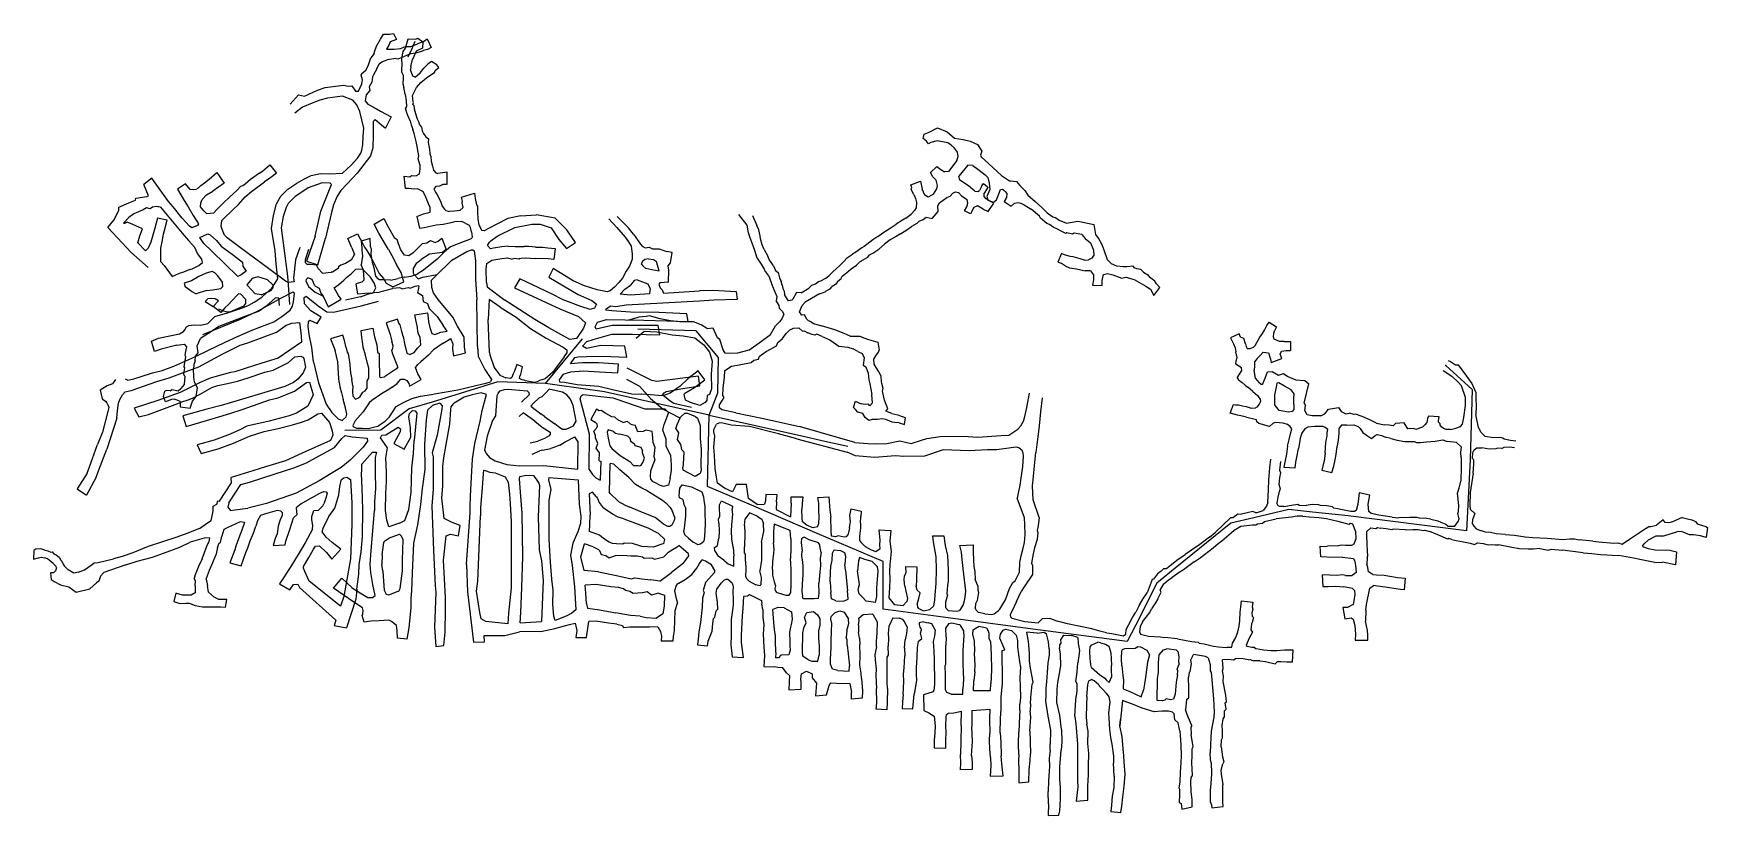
# Model space of a CAD drawing. Extents: x 539110 to 539811, y 4477565 to 4477893.
import ezdxf

# ---------------------------------------------------------------- set-up
doc = ezdxf.new("R2010")
doc.units = 0
doc.header["$MEASUREMENT"] = 0
doc.linetypes.add('DUZ', pattern=[500, 500])
for name, color, linetype in [('GEOFENCE', 90, 'DUZ'), ('INIT_COORD', 160, 'DUZ'), ('KAT_1430', 152, 'DUZ')]:
    doc.layers.add(name, color=color, linetype=linetype)

msp = doc.modelspace()

# ---------------------------------------------------------------- linework, layer by layer
at = {"layer": 'GEOFENCE', "linetype": 'Continuous'}
for p, q in [((539324.16, 4477746.47, 1423.46), (539339.71, 4477765.31, 1428.78)), ((539372.7, 4477769.08, 1417.27), (539362.95, 4477769.33, 1415.04)), ((539387.38, 4477768.63, 1420.65), (539372.7, 4477769.08, 1417.27)), ((539396.76, 4477757.4, 1423.96), (539387.38, 4477768.63, 1420.65)), ((539396.49, 4477742.58, 1426.22), (539396.76, 4477757.4, 1423.96)), ((539701.51, 4477754.09, 1428.83), (539712.58, 4477743.98, 1428.33)), ((539304.18, 4477747.21, 1422.83), (539276.66, 4477738.73, 1425.54)), ((539324.16, 4477746.47, 1423.46), (539304.18, 4477747.21, 1422.83)), ((539329.1, 4477745.79, 1423.78), (539324.16, 4477746.47, 1423.46)), ((539348.88, 4477743.07, 1425.05), (539329.1, 4477745.79, 1423.78)), ((539392.78, 4477733.3, 1426.47), (539348.88, 4477743.07, 1425.05)), ((539392.78, 4477733.3, 1426.47), (539396.49, 4477742.58, 1426.22)), ((539712.58, 4477743.98, 1428.33), (539711.71, 4477714.61, 1422.27)), ((539267.1, 4477735.92, 1426.43), (539255.12, 4477727.01, 1427.89)), ((539276.66, 4477738.73, 1425.54), (539267.1, 4477735.92, 1426.43)), ((539392.11, 4477703.32, 1427.41), (539392.78, 4477733.3, 1426.47)), ((539392.78, 4477733.3, 1426.47), (539431.57, 4477724.59, 1430.92)), ((539255.12, 4477727.01, 1427.89), (539240.12, 4477726.85, 1427.91)), ((539431.57, 4477724.59, 1430.92), (539441.26, 4477722.42, 1432.04)), ((539441.26, 4477722.42, 1432.04), (539450.96, 4477720.24, 1433.15)), ((539711.71, 4477714.61, 1422.27), (539710.21, 4477684.69, 1423.75)), ((539410.49, 4477695.45, 1427.63), (539392.11, 4477703.32, 1427.41)), ((539438.08, 4477683.66, 1427.98), (539410.49, 4477695.45, 1427.63)), ((539635.75, 4477693.64, 1423.5), (539621.15, 4477690.2, 1423.22)), ((539640.72, 4477693.11, 1423.56), (539635.75, 4477693.64, 1423.5)), ((539611.42, 4477687.91, 1423.02), (539588.19, 4477669.13, 1425.79)), ((539621.15, 4477690.2, 1423.22), (539611.42, 4477687.91, 1423.02)), ((539645.7, 4477692.59, 1423.62), (539640.72, 4477693.11, 1423.56)), ((539660.61, 4477691.03, 1423.8), (539645.7, 4477692.59, 1423.62)), ((539690.37, 4477687.22, 1423.77), (539660.61, 4477691.03, 1423.8)), ((539710.21, 4477684.69, 1423.75), (539690.37, 4477687.22, 1423.77)), ((539465.66, 4477671.86, 1428.32), (539438.08, 4477683.66, 1427.98)), ((539465.68, 4477661.86, 1428.06), (539465.66, 4477671.86, 1428.32)), ((539588.19, 4477669.13, 1425.79), (539580.44, 4477662.87, 1426.71)), ((539465.7, 4477651.87, 1427.8), (539465.68, 4477661.86, 1428.06)), ((539580.44, 4477662.87, 1426.71), (539571.48, 4477645.06, 1428.27)), ((539488.76, 4477648.81, 1428.04), (539465.7, 4477651.87, 1427.8)), ((539528.41, 4477643.55, 1428.45), (539488.76, 4477648.81, 1428.04)), ((539571.48, 4477645.06, 1428.27), (539568.07, 4477638.29, 1428.87)), ((539568.07, 4477638.29, 1428.87), (539528.41, 4477643.55, 1428.45))]:
    msp.add_line(p, q, dxfattribs=at)
at = {"layer": 'INIT_COORD', "linetype": 'Continuous'}
msp.add_point((539701.51, 4477754.09, 1428.83), dxfattribs=at)
at = {"layer": 'KAT_1430'}
for p, q in [((539253.29, 4477887.94, 1437.98), (539255, 4477890.95, 1437.58)), ((539255, 4477890.95, 1437.58), (539256.31, 4477893.08, 1437.58)), ((539256.31, 4477893.08, 1437.58), (539258.81, 4477893.03, 1437.58)), ((539259.11, 4477889.75, 1437.58), (539258.53, 4477888.45, 1437.58)), ((539258.81, 4477893.03, 1437.58), (539260.49, 4477893.31, 1437.58)), ((539261.74, 4477890.83, 1437.58), (539259.11, 4477889.75, 1437.58)), ((539260.49, 4477893.31, 1437.58), (539261.74, 4477890.83, 1437.58)), ((539265.58, 4477887.17, 1424.16), (539266.56, 4477891.01, 1424.1)), ((539266.56, 4477891.01, 1424.1), (539269.85, 4477890.9, 1424.1)), ((539268.17, 4477886.75, 1427.92), (539269.52, 4477890.14, 1426.85)), ((539269.85, 4477890.9, 1424.1), (539270.7, 4477891.29, 1424.1)), ((539270.7, 4477891.29, 1424.1), (539272.72, 4477889.85, 1424.1)), ((539271.86, 4477889.54, 1438.21), (539273.11, 4477889.96, 1438.22)), ((539272.72, 4477889.85, 1424.1), (539272.61, 4477887.13, 1424.1)), ((539273.11, 4477889.96, 1438.22), (539274.6, 4477891.07, 1438.21)), ((539274.6, 4477891.07, 1438.21), (539276.24, 4477887.38, 1438.21)), ((539249.81, 4477879.76, 1438.1), (539250.94, 4477883.11, 1437.98)), ((539252.36, 4477884.85, 1437.98), (539250.94, 4477883.11, 1437.98)), ((539252.36, 4477884.85, 1437.98), (539252.47, 4477885.64, 1437.98)), ((539252.47, 4477885.64, 1437.98), (539253.29, 4477887.94, 1437.98)), ((539258.53, 4477888.45, 1437.58), (539257.5, 4477886.77, 1437.98)), ((539257.5, 4477886.77, 1437.98), (539260.72, 4477886.75, 1438.02)), ((539261.55, 4477882.81, 1437.96), (539257.89, 4477882.3, 1437.98)), ((539260.72, 4477886.75, 1438.02), (539263.36, 4477887, 1437.99)), ((539261.55, 4477882.81, 1437.96), (539262.47, 4477882.73, 1437.93)), ((539262.47, 4477882.73, 1437.93), (539265.29, 4477883.74, 1437.96)), ((539263.36, 4477887, 1437.99), (539265.46, 4477887.89, 1438.01)), ((539263.93, 4477882.81, 1424.19), (539264.59, 4477885.78, 1424.14)), ((539264.08, 4477880.18, 1424.15), (539263.93, 4477882.81, 1424.19)), ((539264.59, 4477885.78, 1424.14), (539265.58, 4477887.17, 1424.16)), ((539267.72, 4477884.75, 1438.04), (539265.29, 4477883.74, 1437.96)), ((539265.46, 4477887.89, 1438.01), (539267.71, 4477887.85, 1438.15)), ((539266.59, 4477883.54, 1428.35), (539268.17, 4477886.75, 1427.92)), ((539267.71, 4477887.85, 1438.15), (539269.62, 4477888.56, 1438.11)), ((539269.71, 4477885.11, 1438.11), (539267.72, 4477884.75, 1438.04)), ((539270.05, 4477885.85, 1424.1), (539268.43, 4477882.37, 1424.1)), ((539269.62, 4477888.56, 1438.11), (539271.86, 4477889.54, 1438.21)), ((539272.18, 4477885.68, 1438.09), (539269.71, 4477885.11, 1438.11)), ((539272.61, 4477887.13, 1424.1), (539270.05, 4477885.85, 1424.1)), ((539272.99, 4477886.13, 1438.21), (539272.18, 4477885.68, 1438.09)), ((539274.7, 4477886.53, 1438.35), (539272.99, 4477886.13, 1438.21)), ((539276.24, 4477887.38, 1438.21), (539274.7, 4477886.53, 1438.35)), ((539246.91, 4477875.84, 1438.2), (539247.24, 4477876.53, 1438.17)), ((539247.5, 4477873.82, 1438.23), (539246.91, 4477875.84, 1438.2)), ((539247.24, 4477876.53, 1438.17), (539248.88, 4477877.9, 1437.12)), ((539248.88, 4477877.9, 1437.12), (539249.81, 4477879.76, 1438.1)), ((539252.16, 4477876, 1437.12), (539251.67, 4477875.13, 1437.97)), ((539253.47, 4477878.55, 1438.1), (539252.16, 4477876, 1437.12)), ((539253.47, 4477878.55, 1438.1), (539254.49, 4477880.53, 1437.98)), ((539254.49, 4477880.53, 1437.98), (539255.62, 4477881.41, 1437.98)), ((539255.62, 4477881.41, 1437.98), (539257.89, 4477882.3, 1437.98)), ((539263.93, 4477876.97, 1424.85), (539263.98, 4477878.3, 1424.52)), ((539263.93, 4477876.97, 1424.85), (539264.53, 4477875.8, 1424.8)), ((539263.98, 4477878.3, 1424.52), (539264.08, 4477880.18, 1424.15)), ((539264.53, 4477875.8, 1424.8), (539264.55, 4477874.58, 1424.81)), ((539267.71, 4477879.47, 1424.19), (539267.57, 4477878.07, 1424.44)), ((539268.57, 4477875.46, 1424.78), (539267.57, 4477878.07, 1424.44)), ((539267.71, 4477879.47, 1424.19), (539268.43, 4477882.37, 1424.1)), ((539269.56, 4477875.03, 1424.94), (539271.6, 4477876.86, 1425.01)), ((539271.6, 4477876.86, 1425.01), (539273.15, 4477878.8, 1425.1)), ((539274.89, 4477880.47, 1425.05), (539273.15, 4477878.8, 1425.1)), ((539274.26, 4477874.66, 1425.27), (539275.75, 4477875.71, 1424.96)), ((539276.34, 4477881.61, 1425.05), (539274.89, 4477880.47, 1425.05)), ((539275.75, 4477875.71, 1424.96), (539277.68, 4477876.91, 1425.05)), ((539278.67, 4477880.21, 1425.05), (539276.34, 4477881.61, 1425.05)), ((539277.68, 4477876.91, 1425.05), (539277.95, 4477877.78, 1425.05)), ((539277.95, 4477877.78, 1425.05), (539279.44, 4477879.01, 1425.05)), ((539279.44, 4477879.01, 1425.05), (539278.67, 4477880.21, 1425.05)), ((539223.15, 4477867.02, 1439.47), (539228.69, 4477869.58, 1439.55)), ((539228.69, 4477869.58, 1439.55), (539231.89, 4477870.64, 1439.33)), ((539231.89, 4477870.64, 1439.33), (539239.58, 4477871.59, 1438.67)), ((539239.58, 4477871.59, 1438.67), (539241.53, 4477871.27, 1438.6)), ((539241.53, 4477871.27, 1438.6), (539242.98, 4477871.34, 1438.5)), ((539242.98, 4477871.34, 1438.5), (539244.51, 4477869.11, 1438.34)), ((539244.51, 4477869.11, 1438.34), (539245.87, 4477869.17, 1438.54)), ((539245.87, 4477869.17, 1438.54), (539247.23, 4477872.18, 1438.33)), ((539247.23, 4477872.18, 1438.33), (539247.5, 4477873.82, 1438.23)), ((539250.5, 4477869.45, 1438.3), (539249.06, 4477867.57, 1438.49)), ((539251.43, 4477872.83, 1438.13), (539250.27, 4477870.94, 1438.14)), ((539250.27, 4477870.94, 1438.14), (539250.5, 4477869.45, 1438.3)), ((539251.67, 4477875.13, 1437.97), (539251.43, 4477872.83, 1438.13)), ((539264.55, 4477874.58, 1424.81), (539264.45, 4477872.22, 1425.1)), ((539264.45, 4477872.22, 1425.1), (539264.77, 4477870.62, 1425.46)), ((539265.38, 4477867.8, 1425.77), (539264.77, 4477870.62, 1425.46)), ((539268.47, 4477867.32, 1425.98), (539270.1, 4477870.69, 1425.51)), ((539269.56, 4477875.03, 1424.94), (539268.57, 4477875.46, 1424.78)), ((539270.1, 4477870.69, 1425.51), (539271.94, 4477872.81, 1425.28)), ((539271.94, 4477872.81, 1425.28), (539274.26, 4477874.66, 1425.27)), ((539217.11, 4477863.67, 1440.01), (539220.72, 4477867.52, 1439.8)), ((539222.33, 4477862.43, 1439.94), (539219.12, 4477859.92, 1440.15)), ((539220.72, 4477867.52, 1439.8), (539223.15, 4477867.02, 1439.47)), ((539226.33, 4477864.11, 1439.96), (539222.33, 4477862.43, 1439.94)), ((539229.61, 4477865.36, 1439.58), (539226.33, 4477864.11, 1439.96)), ((539232.78, 4477866.19, 1439.37), (539229.61, 4477865.36, 1439.58)), ((539239.04, 4477866.98, 1438.6), (539232.78, 4477866.19, 1439.37)), ((539243.5, 4477865.38, 1438.04), (539239.04, 4477866.98, 1438.6)), ((539245.14, 4477863.36, 1437.95), (539243.5, 4477865.38, 1438.04)), ((539246.35, 4477860.62, 1437.96), (539245.14, 4477863.36, 1437.95)), ((539249.06, 4477867.57, 1438.49), (539248.65, 4477865.12, 1437.99)), ((539248.65, 4477865.12, 1437.99), (539249.77, 4477863.71, 1437.94)), ((539249.77, 4477863.71, 1437.94), (539252.33, 4477862.24, 1437.88)), ((539252.33, 4477862.24, 1437.88), (539255.08, 4477860.75, 1437.99)), ((539265.38, 4477867.8, 1425.77), (539265.83, 4477865, 1426.13)), ((539265.99, 4477862.66, 1426.32), (539265.47, 4477862.04, 1426.55)), ((539266.1, 4477860.07, 1426.67), (539265.47, 4477862.04, 1426.55)), ((539265.83, 4477865, 1426.13), (539265.99, 4477862.66, 1426.32)), ((539268.72, 4477864.69, 1426.17), (539268.47, 4477867.32, 1425.98)), ((539268.62, 4477863.52, 1426.45), (539268.88, 4477864.36, 1426.37)), ((539268.62, 4477863.52, 1426.45), (539268.95, 4477863.13, 1426.39)), ((539268.88, 4477864.36, 1426.37), (539268.72, 4477864.69, 1426.17)), ((539268.95, 4477863.13, 1426.39), (539269.15, 4477861.72, 1426.57)), ((539269.15, 4477861.72, 1426.57), (539269.76, 4477859.8, 1426.8)), ((539248.04, 4477853.54, 1437.66), (539246.35, 4477860.62, 1437.96)), ((539251.97, 4477856.45, 1438.08), (539251.96, 4477850.6, 1437.49)), ((539252.76, 4477857.26, 1437.93), (539251.97, 4477856.45, 1438.08)), ((539252.76, 4477857.26, 1437.93), (539257.11, 4477853.58, 1438.12)), ((539255.08, 4477860.75, 1437.99), (539259.54, 4477858.3, 1438.13)), ((539259.54, 4477858.3, 1438.13), (539257.11, 4477853.58, 1438.12)), ((539266.51, 4477858.97, 1426.68), (539266.1, 4477860.07, 1426.67)), ((539267.44, 4477856.68, 1427.3), (539266.51, 4477858.97, 1426.68)), ((539267.44, 4477856.68, 1427.3), (539267.89, 4477854.95, 1427.27)), ((539267.89, 4477854.95, 1427.27), (539268.16, 4477854.24, 1427.42)), ((539269.76, 4477859.8, 1426.8), (539270.33, 4477857.89, 1427.26)), ((539271.09, 4477856.26, 1427.19), (539270.33, 4477857.89, 1427.26)), ((539271.35, 4477855.3, 1427.29), (539271.09, 4477856.26, 1427.19)), ((539272.15, 4477854.12, 1427.45), (539271.35, 4477855.3, 1427.29)), ((539247.63, 4477846.63, 1437.16), (539247.8, 4477850.06, 1437.49)), ((539247.8, 4477850.06, 1437.49), (539248.04, 4477853.54, 1437.66)), ((539251.96, 4477850.6, 1437.49), (539251.75, 4477845.32, 1437.19)), ((539268.16, 4477854.24, 1427.42), (539268.57, 4477853.09, 1427.52)), ((539269.14, 4477851.32, 1427.51), (539268.57, 4477853.09, 1427.52)), ((539269.62, 4477849.65, 1427.5), (539269.14, 4477851.32, 1427.51)), ((539269.99, 4477848.03, 1427.52), (539269.62, 4477849.65, 1427.5)), ((539270.47, 4477845.97, 1427.44), (539269.99, 4477848.03, 1427.52)), ((539272.15, 4477854.12, 1427.45), (539272.54, 4477852.42, 1427.52)), ((539272.54, 4477852.42, 1427.52), (539273.1, 4477851.37, 1427.5)), ((539273.1, 4477851.37, 1427.5), (539274.02, 4477849.93, 1427.51)), ((539274.02, 4477849.93, 1427.51), (539275.11, 4477849.17, 1427.55)), ((539275.11, 4477849.17, 1427.55), (539275.01, 4477847.66, 1427.55)), ((539275.01, 4477847.66, 1427.55), (539275.6, 4477844.82, 1427.58)), ((539482.49, 4477849.2, 1428.45), (539482.87, 4477851.08, 1428.45)), ((539483.83, 4477848.11, 1428.45), (539482.49, 4477849.2, 1428.45)), ((539482.87, 4477851.08, 1428.45), (539484.97, 4477851.94, 1428.39)), ((539484.74, 4477847.06, 1428.45), (539483.83, 4477848.11, 1428.45)), ((539484.97, 4477851.94, 1428.39), (539488.57, 4477853.79, 1427.98)), ((539488.33, 4477848.22, 1428.31), (539485.77, 4477847.59, 1428.45)), ((539492.81, 4477847.45, 1427.72), (539488.33, 4477848.22, 1428.31)), ((539488.57, 4477853.79, 1427.98), (539492.5, 4477852.07, 1428.01)), ((539492.5, 4477852.07, 1428.01), (539495.62, 4477849.43, 1427.8)), ((539495.62, 4477849.43, 1427.8), (539499.31, 4477848.89, 1427.23)), ((539499.31, 4477848.89, 1427.23), (539502.13, 4477848.19, 1427.12)), ((539502.13, 4477848.19, 1427.12), (539505.3, 4477846.76, 1427.12)), ((539242.71, 4477838.14, 1435.97), (539245.41, 4477841.07, 1436.37)), ((539250.82, 4477842.06, 1436.72), (539245.24, 4477834.77, 1436.08)), ((539245.41, 4477841.07, 1436.37), (539246.81, 4477843.08, 1436.59)), ((539246.81, 4477843.08, 1436.59), (539247.24, 4477844.32, 1436.8)), ((539247.24, 4477844.32, 1436.8), (539247.63, 4477846.63, 1437.16)), ((539251.75, 4477845.32, 1437.19), (539250.82, 4477842.06, 1436.72)), ((539270.86, 4477843.47, 1427.58), (539270.47, 4477845.97, 1427.44)), ((539270.84, 4477840.68, 1427.58), (539271.07, 4477842.06, 1427.58)), ((539271.49, 4477838.32, 1427.58), (539270.84, 4477840.68, 1427.58)), ((539271.07, 4477842.06, 1427.58), (539270.86, 4477843.47, 1427.58)), ((539275.6, 4477844.82, 1427.58), (539275.69, 4477842.87, 1427.58)), ((539275.69, 4477842.87, 1427.58), (539276.13, 4477841.66, 1427.58)), ((539276.13, 4477841.66, 1427.58), (539276.22, 4477839.73, 1427.58)), ((539485.77, 4477847.59, 1428.45), (539484.74, 4477847.06, 1428.45)), ((539494.18, 4477846.43, 1427.57), (539492.81, 4477847.45, 1427.72)), ((539495.66, 4477845.24, 1427.35), (539494.18, 4477846.43, 1427.57)), ((539496.85, 4477843.58, 1427.23), (539495.66, 4477845.24, 1427.35)), ((539496.64, 4477840.1, 1426.82), (539497.23, 4477841.69, 1427.12)), ((539497.23, 4477841.69, 1427.12), (539496.85, 4477843.58, 1427.23)), ((539505.3, 4477846.76, 1427.12), (539507.03, 4477844.01, 1427.12)), ((539507.03, 4477844.01, 1427.12), (539506.53, 4477842.29, 1427.12)), ((539506.53, 4477842.29, 1427.12), (539506.81, 4477841.53, 1427.4)), ((539509.98, 4477838.67, 1428.16), (539506.81, 4477841.53, 1427.4)), ((539183.18, 4477832.18, 1438.54), (539186.48, 4477835, 1438.54)), ((539186.48, 4477835, 1438.54), (539189.5, 4477830.5, 1438.54)), ((539204.25, 4477834.79, 1440.96), (539200.59, 4477832.14, 1440.22)), ((539204.25, 4477834.79, 1440.96), (539205.65, 4477835.73, 1440.91)), ((539205.65, 4477835.73, 1440.91), (539208.59, 4477838.21, 1440.91)), ((539208.59, 4477838.21, 1440.91), (539211.45, 4477834.77, 1440.59)), ((539211.45, 4477834.77, 1440.59), (539209.1, 4477832.96, 1440.56)), ((539222.95, 4477832.23, 1432.61), (539225.97, 4477833.77, 1432.92)), ((539225.97, 4477833.77, 1432.92), (539229.88, 4477834.54, 1433.85)), ((539229.88, 4477834.54, 1433.85), (539233.68, 4477834.48, 1434.41)), ((539233.68, 4477834.48, 1434.41), (539239.12, 4477834.71, 1434.98)), ((539239.12, 4477834.71, 1434.98), (539242.71, 4477838.14, 1435.97)), ((539245.24, 4477834.77, 1436.08), (539241.03, 4477830.22, 1435.72)), ((539267.3, 4477833.26, 1427.55), (539268, 4477833.74, 1427.55)), ((539268, 4477833.74, 1427.55), (539270.03, 4477833.61, 1427.5)), ((539271.18, 4477834.3, 1427.5), (539270.03, 4477833.61, 1427.5)), ((539271.54, 4477836.66, 1427.58), (539271.18, 4477834.3, 1427.5)), ((539271.49, 4477838.32, 1427.58), (539271.54, 4477836.66, 1427.58)), ((539276.22, 4477839.73, 1427.58), (539276.84, 4477837.73, 1427.55)), ((539276.84, 4477837.73, 1427.55), (539277.2, 4477835.99, 1427.55)), ((539277.2, 4477835.99, 1427.55), (539278.27, 4477834.92, 1427.55)), ((539278.27, 4477834.92, 1427.55), (539279.09, 4477834.54, 1427.55)), ((539283.01, 4477835.15, 1427.55), (539279.09, 4477834.54, 1427.55)), ((539282.96, 4477830.09, 1427.55), (539283.01, 4477835.15, 1427.55)), ((539485.62, 4477835.08, 1426.53), (539488.25, 4477837.53, 1426.53)), ((539486.55, 4477833.23, 1426.53), (539485.62, 4477835.08, 1426.53)), ((539488.25, 4477837.53, 1426.53), (539489.89, 4477836.2, 1426.53)), ((539489.89, 4477836.2, 1426.53), (539491.45, 4477835.29, 1426.53)), ((539493.17, 4477835.44, 1426.53), (539491.45, 4477835.29, 1426.53)), ((539496.64, 4477840.1, 1426.82), (539493.17, 4477835.44, 1426.53)), ((539501.19, 4477838.15, 1427), (539497.47, 4477833.45, 1426.58)), ((539503.32, 4477837.92, 1427.35), (539501.19, 4477838.15, 1427)), ((539503.32, 4477837.92, 1427.35), (539505.43, 4477836.46, 1427.87)), ((539505.43, 4477836.46, 1427.87), (539508.45, 4477834.09, 1428.31)), ((539508.45, 4477834.09, 1428.31), (539509.64, 4477832.97, 1428.54)), ((539515.3, 4477833.8, 1428.73), (539509.98, 4477838.67, 1428.16)), ((539515.3, 4477833.8, 1428.73), (539517.44, 4477832.3, 1429.1)), ((539159.2, 4477832.6, 1440.61), (539155.81, 4477829.95, 1440.6)), ((539157.82, 4477825.2, 1440.38), (539155.81, 4477829.95, 1440.6)), ((539166.15, 4477822.92, 1440.26), (539159.2, 4477832.6, 1440.61)), ((539173.34, 4477830.24, 1438.83), (539169.95, 4477828, 1438.81)), ((539169.95, 4477828, 1438.81), (539172.79, 4477823.29, 1438.8)), ((539175.28, 4477827.93, 1438.77), (539173.34, 4477830.24, 1438.83)), ((539176.68, 4477827.79, 1438.65), (539175.28, 4477827.93, 1438.77)), ((539177.68, 4477827.93, 1438.61), (539176.68, 4477827.79, 1438.65)), ((539178.62, 4477828.5, 1438.6), (539177.68, 4477827.93, 1438.61)), ((539179.66, 4477829.49, 1438.54), (539178.62, 4477828.5, 1438.6)), ((539179.66, 4477829.49, 1438.54), (539181.23, 4477830.7, 1438.54)), ((539181.23, 4477830.7, 1438.54), (539183.18, 4477832.18, 1438.54)), ((539182.09, 4477825.59, 1438.75), (539184.78, 4477827.24, 1438.74)), ((539189.5, 4477830.5, 1438.54), (539184.78, 4477827.24, 1438.74)), ((539194.92, 4477827.55, 1438.81), (539193.26, 4477826.13, 1438.79)), ((539196.35, 4477829.18, 1438.79), (539194.92, 4477827.55, 1438.81)), ((539197.26, 4477829.37, 1438.76), (539196.35, 4477829.18, 1438.79)), ((539198.36, 4477830.16, 1440.15), (539197.26, 4477829.37, 1438.76)), ((539198.32, 4477824.74, 1438.69), (539200.92, 4477826.99, 1440.31)), ((539200.59, 4477832.14, 1440.22), (539198.36, 4477830.16, 1440.15)), ((539200.92, 4477826.99, 1440.31), (539206.45, 4477831.1, 1440.85)), ((539209.1, 4477832.96, 1440.56), (539206.45, 4477831.1, 1440.85)), ((539213.28, 4477825.03, 1430.71), (539216.16, 4477828.01, 1431.32)), ((539216.16, 4477828.01, 1431.32), (539219.93, 4477830.58, 1431.96)), ((539219.93, 4477830.58, 1431.96), (539222.95, 4477832.23, 1432.61)), ((539224.72, 4477828.56, 1432.44), (539221.2, 4477826.22, 1431.69)), ((539230.57, 4477830.66, 1433.59), (539224.72, 4477828.56, 1432.44)), ((539230.02, 4477818.77, 1434.41), (539234.56, 4477830.04, 1435.92)), ((539233.94, 4477830.54, 1434.35), (539230.57, 4477830.66, 1433.59)), ((539234.56, 4477830.04, 1435.92), (539233.94, 4477830.54, 1434.35)), ((539238.34, 4477827.45, 1435.45), (539236.86, 4477825.09, 1435.27)), ((539241.03, 4477830.22, 1435.72), (539238.34, 4477827.45, 1435.45)), ((539265.46, 4477828.27, 1427.55), (539265.01, 4477833.45, 1427.55)), ((539265.01, 4477833.45, 1427.55), (539267.3, 4477833.26, 1427.55)), ((539266.88, 4477828.27, 1427.55), (539265.46, 4477828.27, 1427.55)), ((539268.9, 4477828.06, 1427.55), (539266.88, 4477828.27, 1427.55)), ((539270.5, 4477828.12, 1427.55), (539268.9, 4477828.06, 1427.55)), ((539271.5, 4477827.81, 1427.5), (539270.5, 4477828.12, 1427.55)), ((539271.5, 4477827.81, 1427.5), (539272.9, 4477827.11, 1427.4)), ((539274.01, 4477824.66, 1427.31), (539272.9, 4477827.11, 1427.4)), ((539278.34, 4477829.32, 1427.55), (539277.4, 4477828.23, 1427.55)), ((539277.4, 4477828.23, 1427.55), (539278.06, 4477826.71, 1427.35)), ((539278.06, 4477826.71, 1427.35), (539278.72, 4477825.66, 1427.36)), ((539278.34, 4477829.32, 1427.55), (539279.94, 4477829.48, 1427.55)), ((539279.94, 4477829.48, 1427.55), (539281.23, 4477830.11, 1427.55)), ((539281.23, 4477830.11, 1427.55), (539282.96, 4477830.09, 1427.55)), ((539477.28, 4477829.85, 1426.61), (539481.44, 4477831.31, 1426.61)), ((539477.69, 4477828.79, 1426.61), (539477.28, 4477829.85, 1426.61)), ((539477.53, 4477827.91, 1426.61), (539477.69, 4477828.79, 1426.61)), ((539478.62, 4477825.77, 1426.23), (539477.53, 4477827.91, 1426.61)), ((539481.44, 4477831.31, 1426.61), (539482.02, 4477827.97, 1426.23)), ((539483.26, 4477825.5, 1426.23), (539482.02, 4477827.97, 1426.23)), ((539486.55, 4477833.23, 1426.53), (539487.97, 4477831.8, 1426.53)), ((539486.76, 4477825.97, 1426.23), (539488.17, 4477828.23, 1426.5)), ((539488.51, 4477829.51, 1426.52), (539487.97, 4477831.8, 1426.53)), ((539488.17, 4477828.23, 1426.5), (539488.51, 4477829.51, 1426.52)), ((539494.95, 4477826.33, 1424.17), (539496.11, 4477826.87, 1424.17)), ((539496.11, 4477826.87, 1424.17), (539497.24, 4477826.68, 1424.17)), ((539497.24, 4477826.68, 1424.17), (539498.57, 4477825.17, 1424.17)), ((539497.9, 4477831.82, 1424.17), (539497.47, 4477833.45, 1426.58)), ((539501.45, 4477829.39, 1424.17), (539497.9, 4477831.82, 1424.17)), ((539504.09, 4477827.24, 1424.17), (539501.45, 4477829.39, 1424.17)), ((539504.09, 4477827.24, 1424.17), (539505.35, 4477827.02, 1425)), ((539505.35, 4477827.02, 1425), (539506.06, 4477827.46, 1426.92)), ((539507.06, 4477829.41, 1428.29), (539506.06, 4477827.46, 1426.92)), ((539507.06, 4477829.41, 1428.29), (539507.8, 4477830.36, 1428.98)), ((539507.8, 4477830.36, 1428.98), (539509.49, 4477829.02, 1428.88)), ((539509.28, 4477828.25, 1428.29), (539508.11, 4477826.37, 1427.25)), ((539510.37, 4477827.92, 1429.21), (539509.23, 4477824.9, 1429.43)), ((539509.53, 4477828.65, 1428.69), (539509.28, 4477828.25, 1428.29)), ((539509.49, 4477829.02, 1428.88), (539509.53, 4477828.65, 1428.69)), ((539509.64, 4477832.97, 1428.54), (539510.22, 4477830.6, 1428.95)), ((539510.22, 4477830.6, 1428.95), (539510.37, 4477827.92, 1429.21)), ((539514.23, 4477826.08, 1429.3), (539514.85, 4477827.82, 1429.18)), ((539514.85, 4477827.82, 1429.18), (539515.79, 4477828.02, 1429.07)), ((539515.79, 4477828.02, 1429.07), (539516.34, 4477827.62, 1429.16)), ((539516.34, 4477827.62, 1429.16), (539516.8, 4477827.07, 1428.99)), ((539516.8, 4477827.07, 1428.99), (539517.59, 4477826.23, 1429.06)), ((539517.44, 4477832.3, 1429.1), (539518.73, 4477831.56, 1429.1)), ((539518.73, 4477831.56, 1429.1), (539519.08, 4477831.53, 1429.1)), ((539519.08, 4477831.53, 1429.1), (539521.58, 4477831.24, 1429.1)), ((539521.58, 4477831.24, 1429.1), (539522.96, 4477829.55, 1429.1)), ((539522.96, 4477829.55, 1429.1), (539525.16, 4477827.45, 1429.1)), ((539525.16, 4477827.45, 1429.1), (539526.35, 4477825.53, 1429.1)), ((539145.35, 4477819.17, 1440.38), (539145.41, 4477820.43, 1440.38)), ((539145.41, 4477820.43, 1440.38), (539149.55, 4477822.28, 1440.38)), ((539149.55, 4477822.28, 1440.38), (539152.33, 4477823.46, 1440.38)), ((539152.33, 4477823.46, 1440.38), (539152.5, 4477824.22, 1440.38)), ((539152.5, 4477824.22, 1440.38), (539157.05, 4477824.89, 1440.38)), ((539156.93, 4477820.13, 1440.38), (539155.51, 4477819.31, 1440.38)), ((539158.51, 4477819.81, 1440.38), (539156.93, 4477820.13, 1440.38)), ((539157.05, 4477824.89, 1440.38), (539157.82, 4477825.2, 1440.38)), ((539159.5, 4477820.49, 1440.38), (539158.51, 4477819.81, 1440.38)), ((539160.98, 4477820.71, 1440.38), (539159.5, 4477820.49, 1440.38)), ((539161.76, 4477820.65, 1440.38), (539160.98, 4477820.71, 1440.38)), ((539162.19, 4477820.61, 1440.38), (539161.76, 4477820.65, 1440.38)), ((539162.83, 4477820.44, 1440.34), (539162.19, 4477820.61, 1440.38)), ((539162.83, 4477820.44, 1440.34), (539171.92, 4477809.6, 1440.59)), ((539168.17, 4477820.56, 1440.52), (539166.15, 4477822.92, 1440.26)), ((539171.84, 4477815.93, 1440.68), (539168.17, 4477820.56, 1440.52)), ((539172.79, 4477823.29, 1438.8), (539174.36, 4477820.63, 1438.76)), ((539174.36, 4477820.63, 1438.76), (539176.55, 4477816.99, 1438.71)), ((539179.62, 4477820.56, 1438.65), (539179.7, 4477822.27, 1438.69)), ((539181.02, 4477818.94, 1438.46), (539179.62, 4477820.56, 1438.65)), ((539179.7, 4477822.27, 1438.69), (539180.28, 4477823.72, 1438.76)), ((539180.28, 4477823.72, 1438.76), (539182.09, 4477825.59, 1438.75)), ((539186.39, 4477819.54, 1438.64), (539185.09, 4477817.92, 1438.66)), ((539188.76, 4477821.9, 1438.63), (539186.39, 4477819.54, 1438.64)), ((539188.76, 4477821.9, 1438.63), (539191.99, 4477824.89, 1438.63)), ((539193.26, 4477826.13, 1438.79), (539191.99, 4477824.89, 1438.63)), ((539193.45, 4477819.69, 1438.63), (539192.47, 4477818.62, 1438.63)), ((539193.45, 4477819.69, 1438.63), (539195.56, 4477821.61, 1438.63)), ((539195.56, 4477821.61, 1438.63), (539198.32, 4477824.74, 1438.69)), ((539210.14, 4477817.02, 1428.93), (539211.43, 4477821.92, 1429.91)), ((539211.43, 4477821.92, 1429.91), (539213.28, 4477825.03, 1430.71)), ((539215.5, 4477820.29, 1430.06), (539214.17, 4477816.6, 1429.19)), ((539216.31, 4477821.99, 1430.62), (539215.5, 4477820.29, 1430.06)), ((539219.22, 4477825, 1431.33), (539216.31, 4477821.99, 1430.62)), ((539221.2, 4477826.22, 1431.69), (539219.22, 4477825, 1431.33)), ((539235.4, 4477821.39, 1434.98), (539234.32, 4477817.72, 1434.66)), ((539236.86, 4477825.09, 1435.27), (539235.4, 4477821.39, 1434.98)), ((539275.12, 4477821.86, 1427.43), (539274.01, 4477824.66, 1427.31)), ((539275.88, 4477820.39, 1427.43), (539275.12, 4477821.86, 1427.43)), ((539275.85, 4477818.35, 1427.43), (539275.88, 4477820.39, 1427.43)), ((539278.72, 4477825.66, 1427.36), (539280.19, 4477822.97, 1427.43)), ((539280.19, 4477822.97, 1427.43), (539280.9, 4477820.86, 1427.43)), ((539280.9, 4477820.86, 1427.43), (539281.87, 4477819.59, 1427.43)), ((539281.87, 4477819.59, 1427.43), (539282.39, 4477819.13, 1427.43)), ((539288.33, 4477819.06, 1427.45), (539289.69, 4477820.3, 1427.5)), ((539289.04, 4477824.62, 1427.57), (539294.39, 4477826.4, 1427.42)), ((539289.43, 4477822.96, 1427.55), (539289.04, 4477824.62, 1427.57)), ((539289.27, 4477822.24, 1427.58), (539289.43, 4477822.96, 1427.55)), ((539289.69, 4477820.3, 1427.5), (539289.27, 4477822.24, 1427.58)), ((539294.39, 4477826.4, 1427.42), (539294.73, 4477824.07, 1427.55)), ((539294.73, 4477824.07, 1427.55), (539295.21, 4477821.4, 1427.64)), ((539295.21, 4477821.4, 1427.64), (539295.74, 4477820.84, 1427.65)), ((539295.74, 4477820.84, 1427.65), (539295.67, 4477818.58, 1427.64)), ((539478.62, 4477825.77, 1426.23), (539479.26, 4477824.06, 1426.23)), ((539479.57, 4477820.21, 1427.56), (539478.8, 4477819.07, 1426.23)), ((539479.26, 4477824.06, 1426.23), (539479.65, 4477822.39, 1426.23)), ((539479.65, 4477822.39, 1426.23), (539479.57, 4477820.21, 1427.56)), ((539484.52, 4477824.62, 1426.23), (539483.26, 4477825.5, 1426.23)), ((539486.76, 4477825.97, 1426.23), (539484.52, 4477824.62, 1426.23)), ((539488.59, 4477820.97, 1426.23), (539489.33, 4477822.3, 1426.23)), ((539488.82, 4477818.66, 1426.23), (539488.59, 4477820.97, 1426.23)), ((539489.33, 4477822.3, 1426.23), (539492.45, 4477824.51, 1424.17)), ((539492.45, 4477824.51, 1424.17), (539493.76, 4477825.14, 1424.17)), ((539493.76, 4477825.14, 1424.17), (539494.95, 4477826.33, 1424.17)), ((539498.57, 4477825.17, 1424.17), (539500.97, 4477823.7, 1424.85)), ((539499.85, 4477818.92, 1424.58), (539500.82, 4477820.58, 1424.75)), ((539500.82, 4477820.58, 1424.75), (539501.25, 4477822.09, 1424.85)), ((539501.25, 4477822.09, 1424.85), (539500.97, 4477823.7, 1424.85)), ((539503.79, 4477820.31, 1424.91), (539502.37, 4477817.62, 1424.59)), ((539505.2, 4477821.06, 1425.3), (539503.79, 4477820.31, 1424.91)), ((539507.64, 4477819.68, 1425.7), (539505.2, 4477821.06, 1425.3)), ((539507.64, 4477819.68, 1425.7), (539509.69, 4477818.62, 1425.82)), ((539508, 4477824.94, 1425), (539508.11, 4477826.37, 1427.25)), ((539508.96, 4477824, 1425), (539508, 4477824.94, 1425)), ((539510.43, 4477823.04, 1425.73), (539508.96, 4477824, 1425)), ((539509.23, 4477824.9, 1429.43), (539509.58, 4477823.36, 1429.52)), ((539509.58, 4477823.36, 1429.52), (539511.99, 4477822.57, 1429.53)), ((539509.69, 4477818.62, 1425.82), (539512.08, 4477822.18, 1426)), ((539512.08, 4477822.18, 1426), (539510.43, 4477823.04, 1425.73)), ((539511.99, 4477822.57, 1429.53), (539513.25, 4477823.51, 1429.5)), ((539513.25, 4477823.51, 1429.5), (539514.23, 4477826.08, 1429.3)), ((539517.45, 4477824.54, 1429.04), (539516.4, 4477822.92, 1429.13)), ((539516.4, 4477822.92, 1429.13), (539519.35, 4477820.87, 1429.21)), ((539517.59, 4477826.23, 1429.06), (539517.45, 4477824.54, 1429.04)), ((539519.35, 4477820.87, 1429.21), (539520.76, 4477822.14, 1429.24)), ((539520.76, 4477822.14, 1429.24), (539522.35, 4477822.5, 1429.14)), ((539522.35, 4477822.5, 1429.14), (539523.47, 4477822.21, 1429.11)), ((539523.47, 4477822.21, 1429.11), (539524.84, 4477821.42, 1429.15)), ((539524.84, 4477821.42, 1429.15), (539527.76, 4477819.6, 1429.42)), ((539526.35, 4477825.53, 1429.1), (539529.38, 4477822.85, 1429.26)), ((539531.21, 4477816.67, 1429.41), (539527.76, 4477819.6, 1429.42)), ((539529.38, 4477822.85, 1429.26), (539532.3, 4477820.35, 1429.42)), ((539534.52, 4477818.15, 1429.73), (539532.3, 4477820.35, 1429.42)), ((539140.71, 4477811.9, 1440), (539143.2, 4477815.02, 1440)), ((539143.2, 4477815.02, 1440), (539143.81, 4477815.98, 1440.38)), ((539143.81, 4477815.98, 1440.38), (539145.35, 4477819.17, 1440.38)), ((539149.57, 4477816.17, 1440.38), (539147.34, 4477813.73, 1440.38)), ((539147.34, 4477813.73, 1440.38), (539147.99, 4477813.71, 1439.96)), ((539148.9, 4477814.19, 1439.88), (539147.99, 4477813.71, 1439.96)), ((539151.16, 4477813.22, 1440.31), (539148.9, 4477814.19, 1439.88)), ((539151.66, 4477817.62, 1440.38), (539149.57, 4477816.17, 1440.38)), ((539155.31, 4477811.45, 1440.21), (539151.16, 4477813.22, 1440.31)), ((539155.51, 4477819.31, 1440.38), (539151.66, 4477817.62, 1440.38)), ((539161.63, 4477815.89, 1440.26), (539160.5, 4477811.71, 1440.15)), ((539165.61, 4477815.03, 1440.07), (539161.63, 4477815.89, 1440.26)), ((539164.13, 4477809.16, 1439.87), (539165.61, 4477815.03, 1440.07)), ((539174.95, 4477812.54, 1440.65), (539171.84, 4477815.93, 1440.68)), ((539175.96, 4477811.86, 1439.31), (539174.95, 4477812.54, 1440.65)), ((539178.35, 4477812.74, 1438.8), (539175.96, 4477811.86, 1439.31)), ((539176.55, 4477816.99, 1438.71), (539178.07, 4477814.67, 1438.86)), ((539178.07, 4477814.67, 1438.86), (539178.72, 4477813.54, 1438.73)), ((539178.72, 4477813.54, 1438.73), (539178.35, 4477812.74, 1438.8)), ((539182.25, 4477817.62, 1438.59), (539181.02, 4477818.94, 1438.46)), ((539185.09, 4477817.92, 1438.66), (539182.25, 4477817.62, 1438.59)), ((539188.28, 4477812.55, 1438.7), (539188.58, 4477814.84, 1438.76)), ((539188.57, 4477811.59, 1438.64), (539188.28, 4477812.55, 1438.7)), ((539188.58, 4477814.84, 1438.76), (539189.9, 4477816.33, 1438.67)), ((539192.47, 4477818.62, 1438.63), (539189.9, 4477816.33, 1438.67)), ((539209.4, 4477811.47, 1427.46), (539210.14, 4477817.02, 1428.93)), ((539214.17, 4477816.6, 1429.19), (539213.45, 4477811.85, 1427.83)), ((539227.62, 4477808.25, 1434.3), (539230.02, 4477818.77, 1434.41)), ((539234.32, 4477817.72, 1434.66), (539232.01, 4477807.42, 1434.53)), ((539252.31, 4477813.35, 1440.01), (539256.46, 4477815.78, 1440.11)), ((539254.35, 4477809.58, 1440.11), (539252.31, 4477813.35, 1440.01)), ((539256.46, 4477815.78, 1440.11), (539258.39, 4477811.91, 1440.13)), ((539270.31, 4477816.52, 1427.04), (539273.05, 4477817.61, 1427.43)), ((539270.31, 4477816.52, 1427.04), (539271.4, 4477811.67, 1426.92)), ((539273.05, 4477817.61, 1427.43), (539275.85, 4477818.35, 1427.43)), ((539273.39, 4477812, 1427.22), (539278.3, 4477813.05, 1427.19)), ((539278.3, 4477813.05, 1427.19), (539281.31, 4477813.35, 1427.2)), ((539281.31, 4477813.35, 1427.2), (539283.96, 4477813.88, 1427.3)), ((539282.39, 4477819.13, 1427.43), (539283.4, 4477818.75, 1427.43)), ((539283.4, 4477818.75, 1427.43), (539283.92, 4477818.63, 1427.43)), ((539285.99, 4477818.86, 1427.32), (539283.92, 4477818.63, 1427.43)), ((539283.96, 4477813.88, 1427.3), (539286.7, 4477814.56, 1427.36)), ((539288.33, 4477819.06, 1427.45), (539285.99, 4477818.86, 1427.32)), ((539286.7, 4477814.56, 1427.36), (539289.15, 4477814.4, 1427.54)), ((539292.36, 4477812.82, 1427.66), (539289.15, 4477814.4, 1427.54)), ((539292.74, 4477811.95, 1427.55), (539292.36, 4477812.82, 1427.66)), ((539295.67, 4477818.58, 1427.64), (539295.86, 4477815.46, 1427.58)), ((539295.86, 4477815.46, 1427.58), (539296.2, 4477813, 1427.56)), ((539296.2, 4477813, 1427.56), (539297.45, 4477810.7, 1427.22)), ((539303.73, 4477813.4, 1427.55), (539300.62, 4477811.62, 1426.53)), ((539308.45, 4477815.67, 1425.23), (539303.73, 4477813.4, 1427.55)), ((539313.89, 4477816.88, 1424.26), (539308.45, 4477815.67, 1425.23)), ((539311.4, 4477811.96, 1425.01), (539318.4, 4477813.41, 1424.01)), ((539313.89, 4477816.88, 1424.26), (539320.29, 4477817.32, 1423.42)), ((539318.4, 4477813.41, 1424.01), (539321.96, 4477813.39, 1423.49)), ((539328.27, 4477815.93, 1422.54), (539320.29, 4477817.32, 1423.42)), ((539321.96, 4477813.39, 1423.49), (539326.58, 4477811.75, 1422.54)), ((539333.08, 4477810.93, 1421.56), (539328.27, 4477815.93, 1422.54)), ((539350.79, 4477815.63, 1440.28), (539354.13, 4477811.92, 1439.38)), ((539358.97, 4477811.79, 1438.65), (539354.21, 4477816.54, 1440.04)), ((539408.66, 4477812.87, 1430.55), (539405.27, 4477817.37, 1429.1)), ((539409.24, 4477809.78, 1430.18), (539408.66, 4477812.87, 1430.55)), ((539410.93, 4477816.92, 1429.29), (539412.82, 4477812.82, 1430.4)), ((539413.56, 4477810.9, 1430.11), (539412.82, 4477812.82, 1430.4)), ((539468.72, 4477811.61, 1426.34), (539471.2, 4477813.3, 1426.4)), ((539473.9, 4477815.09, 1426.34), (539471.2, 4477813.3, 1426.4)), ((539475.27, 4477815.83, 1426.4), (539473.9, 4477815.09, 1426.34)), ((539475.27, 4477815.83, 1426.4), (539477.4, 4477817.58, 1426.26)), ((539478.8, 4477819.07, 1426.23), (539477.4, 4477817.58, 1426.26)), ((539479.89, 4477813.64, 1426.26), (539477.65, 4477812.39, 1426.26)), ((539479.89, 4477813.64, 1426.26), (539480.76, 4477814.61, 1426.24)), ((539480.76, 4477814.61, 1426.24), (539482.46, 4477815.36, 1426.23)), ((539482.46, 4477815.36, 1426.23), (539483.81, 4477816.26, 1426.23)), ((539483.81, 4477816.26, 1426.23), (539486.28, 4477815.77, 1426.23)), ((539486.28, 4477815.77, 1426.23), (539488.82, 4477818.66, 1426.23)), ((539502.37, 4477817.62, 1424.59), (539499.85, 4477818.92, 1424.58)), ((539531.7, 4477815.9, 1429.62), (539531.21, 4477816.67, 1429.41)), ((539534.29, 4477813.64, 1429.75), (539531.7, 4477815.9, 1429.62)), ((539535.42, 4477813.18, 1429.8), (539534.29, 4477813.64, 1429.75)), ((539534.52, 4477818.15, 1429.73), (539536.84, 4477816.48, 1429.7)), ((539536.97, 4477812.07, 1429.85), (539535.42, 4477813.18, 1429.8)), ((539536.84, 4477816.48, 1429.7), (539538.02, 4477816.17, 1429.8)), ((539538.02, 4477816.17, 1429.8), (539539.5, 4477815.07, 1429.84)), ((539539.5, 4477815.07, 1429.84), (539542.59, 4477813.76, 1430.04)), ((539542.59, 4477813.76, 1430.04), (539547.34, 4477814.59, 1430.1)), ((539547.34, 4477814.59, 1430.1), (539554.15, 4477813.18, 1430.82)), ((539554.81, 4477809.02, 1430.57), (539554.15, 4477813.18, 1430.82)), ((539140.71, 4477811.9, 1440), (539146.77, 4477805.55, 1439.9)), ((539146.77, 4477805.55, 1439.9), (539150.41, 4477801.57, 1439.87)), ((539153.35, 4477805.45, 1439.89), (539154.16, 4477808.47, 1439.89)), ((539154.16, 4477808.47, 1439.89), (539155.31, 4477811.45, 1440.21)), ((539158.7, 4477805.85, 1439.76), (539157.64, 4477803.25, 1439.86)), ((539160.5, 4477811.71, 1440.15), (539158.7, 4477805.85, 1439.76)), ((539162.9, 4477803.24, 1439.73), (539163.5, 4477805.92, 1439.78)), ((539163.5, 4477805.92, 1439.78), (539164.13, 4477809.16, 1439.87)), ((539171.92, 4477809.6, 1440.59), (539174.58, 4477806.53, 1440.55)), ((539174.58, 4477806.53, 1440.55), (539177.17, 4477803.63, 1441.05)), ((539179.26, 4477807.75, 1439.3), (539182.67, 4477809.23, 1438.78)), ((539181.03, 4477805.3, 1440.83), (539179.26, 4477807.75, 1439.3)), ((539182.67, 4477809.23, 1438.78), (539183.67, 4477808.89, 1438.83)), ((539183.67, 4477808.89, 1438.83), (539186.31, 4477806.56, 1438.59)), ((539186.31, 4477806.56, 1438.59), (539188.28, 4477804.18, 1438.6)), ((539189.65, 4477808.67, 1438.66), (539188.57, 4477811.59, 1438.64)), ((539190.82, 4477807.56, 1438.66), (539189.65, 4477808.67, 1438.66)), ((539195.25, 4477804.3, 1438.78), (539190.82, 4477807.56, 1438.66)), ((539210.84, 4477802.11, 1425.57), (539209.4, 4477811.47, 1427.46)), ((539213.45, 4477811.85, 1427.83), (539214.52, 4477803.27, 1425.81)), ((539227.62, 4477808.25, 1434.3), (539224.04, 4477797.77, 1433.04)), ((539228.83, 4477796.33, 1432.99), (539232.01, 4477807.42, 1434.53)), ((539241.35, 4477807.31, 1439.68), (539245.43, 4477809.31, 1439.71)), ((539243.02, 4477803.44, 1439.95), (539241.35, 4477807.31, 1439.68)), ((539245.43, 4477809.31, 1439.71), (539247.65, 4477805.04, 1440.07)), ((539250.75, 4477807.33, 1430.68), (539246.96, 4477806.25, 1430.61)), ((539246.96, 4477806.25, 1430.61), (539247.27, 4477803.5, 1430.74)), ((539250.86, 4477803.93, 1430.67), (539250.75, 4477807.33, 1430.68)), ((539257.11, 4477804.85, 1440.41), (539254.35, 4477809.58, 1440.11)), ((539258.39, 4477811.91, 1440.13), (539260.77, 4477807.78, 1440.31)), ((539260.77, 4477807.78, 1440.31), (539261.95, 4477806.94, 1440.74)), ((539262.52, 4477805.14, 1440.74), (539261.95, 4477806.94, 1440.74)), ((539271.4, 4477811.67, 1426.92), (539273.39, 4477812, 1427.22)), ((539274.4, 4477805.46, 1440.64), (539275.93, 4477806.47, 1440.64)), ((539275.93, 4477806.47, 1440.64), (539277.96, 4477805.71, 1440.64)), ((539277.96, 4477805.71, 1440.64), (539279.14, 4477806.23, 1440.64)), ((539279.14, 4477806.23, 1440.64), (539280.77, 4477807.49, 1440.64)), ((539280.77, 4477807.49, 1440.64), (539282.59, 4477802.78, 1440.64)), ((539290.09, 4477806.11, 1427.61), (539284.35, 4477803.82, 1427.98)), ((539292.3, 4477806.88, 1427.44), (539290.09, 4477806.11, 1427.61)), ((539293.14, 4477807.39, 1427.35), (539292.3, 4477806.88, 1427.44)), ((539293.22, 4477810.2, 1427.22), (539292.74, 4477811.95, 1427.55)), ((539293.4, 4477807.86, 1427.32), (539293.14, 4477807.39, 1427.35)), ((539293.22, 4477810.2, 1427.22), (539293.4, 4477807.86, 1427.32)), ((539298.44, 4477810.58, 1426.73), (539297.45, 4477810.7, 1427.22)), ((539300.62, 4477811.62, 1426.53), (539298.44, 4477810.58, 1426.73)), ((539299.88, 4477804.39, 1426.11), (539300.72, 4477805.81, 1426.11)), ((539300.72, 4477805.81, 1426.11), (539301.23, 4477806.36, 1426.71)), ((539301.23, 4477806.36, 1426.71), (539303.96, 4477808.32, 1426.37)), ((539303.96, 4477808.32, 1426.37), (539311.4, 4477811.96, 1425.01)), ((539326.58, 4477811.75, 1422.54), (539329.83, 4477806.94, 1421.67)), ((539329.83, 4477806.94, 1421.67), (539333, 4477803.18, 1421.04)), ((539333, 4477803.18, 1421.04), (539336.78, 4477805.64, 1421.04)), ((539336.78, 4477805.64, 1421.04), (539333.08, 4477810.93, 1421.56)), ((539354.13, 4477811.92, 1439.38), (539357.55, 4477807.88, 1438.3)), ((539357.55, 4477807.88, 1438.3), (539359, 4477805.92, 1437.97)), ((539361.09, 4477809.2, 1438.2), (539358.97, 4477811.79, 1438.65)), ((539359, 4477805.92, 1437.97), (539360.06, 4477804.16, 1437.59)), ((539361.09, 4477809.2, 1438.2), (539363.97, 4477804.98, 1437.15)), ((539410, 4477807.62, 1429.7), (539409.24, 4477809.78, 1430.18)), ((539410.85, 4477805.4, 1429.28), (539410, 4477807.62, 1429.7)), ((539414.24, 4477808.41, 1429.63), (539413.56, 4477810.9, 1430.11)), ((539414.29, 4477807.18, 1429.51), (539414.24, 4477808.41, 1429.63)), ((539415, 4477804.72, 1429.21), (539414.29, 4477807.18, 1429.51)), ((539461.44, 4477806.83, 1426.34), (539458.87, 4477804.81, 1426.34)), ((539463.55, 4477808.14, 1426.34), (539461.44, 4477806.83, 1426.34)), ((539463.55, 4477808.14, 1426.34), (539465.56, 4477809.66, 1426.34)), ((539465.56, 4477809.66, 1426.34), (539468.72, 4477811.61, 1426.34)), ((539468.67, 4477806.78, 1426.34), (539466.28, 4477804.91, 1426.34)), ((539471.13, 4477808.19, 1426.34), (539468.67, 4477806.78, 1426.34)), ((539473.05, 4477809.25, 1426.4), (539471.13, 4477808.19, 1426.34)), ((539473.05, 4477809.25, 1426.4), (539476.13, 4477811.29, 1426.3)), ((539476.13, 4477811.29, 1426.3), (539477.65, 4477812.39, 1426.26)), ((539538.75, 4477811.27, 1429.9), (539536.97, 4477812.07, 1429.85)), ((539540.35, 4477810.4, 1429.95), (539538.75, 4477811.27, 1429.9)), ((539542.31, 4477809.4, 1430.03), (539540.35, 4477810.4, 1429.95)), ((539542.7, 4477809.68, 1430.05), (539542.31, 4477809.4, 1430.03)), ((539545.1, 4477809.12, 1430.09), (539542.7, 4477809.68, 1430.05)), ((539545.8, 4477809.6, 1430.12), (539545.1, 4477809.12, 1430.09)), ((539548.97, 4477809.02, 1430.45), (539545.8, 4477809.6, 1430.12)), ((539548.97, 4477809.02, 1430.45), (539550.33, 4477807.34, 1430.57)), ((539550.33, 4477807.34, 1430.57), (539552.58, 4477805.56, 1430.47)), ((539552.58, 4477805.56, 1430.47), (539553.88, 4477802.4, 1429.97)), ((539555.95, 4477807.44, 1430.46), (539554.81, 4477809.02, 1430.57)), ((539557.46, 4477804.68, 1429.97), (539555.95, 4477807.44, 1430.46)), ((539150.41, 4477801.57, 1439.87), (539157.59, 4477795.24, 1440.03)), ((539156.53, 4477802.19, 1439.86), (539153.35, 4477805.45, 1439.89)), ((539157.64, 4477803.25, 1439.86), (539156.53, 4477802.19, 1439.86)), ((539162.97, 4477797.57, 1439.73), (539162.9, 4477803.24, 1439.73)), ((539178.27, 4477801.03, 1440.72), (539177.17, 4477803.63, 1441.05)), ((539180.19, 4477798.61, 1440.68), (539178.27, 4477801.03, 1440.72)), ((539180.42, 4477797.32, 1440.5), (539180.19, 4477798.61, 1440.68)), ((539184.31, 4477802.05, 1440.57), (539181.03, 4477805.3, 1440.83)), ((539195.18, 4477791.43, 1439.95), (539184.31, 4477802.05, 1440.57)), ((539188.28, 4477804.18, 1438.6), (539193.4, 4477800.37, 1438.83)), ((539193.4, 4477800.37, 1438.83), (539197.24, 4477797.37, 1439.03)), ((539199.57, 4477801.07, 1439.11), (539195.25, 4477804.3, 1438.78)), ((539208.65, 4477794.38, 1439.16), (539199.57, 4477801.07, 1439.11)), ((539211.34, 4477796.67, 1424.31), (539210.84, 4477802.11, 1425.57)), ((539214.52, 4477803.27, 1425.81), (539216.02, 4477791.57, 1423.26)), ((539221.25, 4477803.58, 1440.41), (539219.47, 4477798.4, 1439.79)), ((539223.62, 4477798.49, 1439.98), (539225.01, 4477802.9, 1440.61)), ((539223.62, 4477797.14, 1439.82), (539223.62, 4477798.49, 1439.98)), ((539242.93, 4477798.37, 1440.06), (539244.12, 4477800.66, 1440.13)), ((539243.02, 4477803.44, 1439.95), (539243.36, 4477802.68, 1440.13)), ((539243.36, 4477802.68, 1440.13), (539244.12, 4477800.66, 1440.13)), ((539247.42, 4477799.99, 1430.5), (539246.99, 4477796.35, 1430.5)), ((539247.27, 4477803.5, 1430.74), (539247.27, 4477802.39, 1430.5)), ((539247.27, 4477802.39, 1430.5), (539247.42, 4477799.99, 1430.5)), ((539247.65, 4477805.04, 1440.07), (539248.34, 4477803.76, 1440.21)), ((539248.34, 4477803.76, 1440.21), (539249.34, 4477802.29, 1440.05)), ((539249.34, 4477802.29, 1440.05), (539250.56, 4477800.25, 1440.25)), ((539250.56, 4477800.25, 1440.25), (539252.21, 4477797.12, 1440.08)), ((539251.24, 4477802.86, 1430.5), (539250.86, 4477803.93, 1430.67)), ((539251.19, 4477800.68, 1430.5), (539251.24, 4477802.86, 1430.5)), ((539251.45, 4477799.08, 1432.35), (539251.19, 4477800.68, 1430.5)), ((539251.81, 4477796.64, 1430.5), (539251.45, 4477799.08, 1432.35)), ((539258.32, 4477802.69, 1440.74), (539257.11, 4477804.85, 1440.41)), ((539258.32, 4477802.69, 1440.74), (539259.81, 4477800.14, 1440.74)), ((539259.81, 4477800.14, 1440.74), (539261.73, 4477796.48, 1440.25)), ((539263.57, 4477802.59, 1440.74), (539262.52, 4477805.14, 1440.74)), ((539265.14, 4477800.41, 1440.74), (539263.57, 4477802.59, 1440.74)), ((539266.97, 4477800.02, 1440.74), (539265.14, 4477800.41, 1440.74)), ((539268.77, 4477801.28, 1440.74), (539266.97, 4477800.02, 1440.74)), ((539268.77, 4477801.28, 1440.74), (539270.68, 4477803.33, 1440.64)), ((539270.25, 4477797.16, 1440.74), (539272.07, 4477798.5, 1440.74)), ((539270.68, 4477803.33, 1440.64), (539271.53, 4477804.16, 1440.64)), ((539271.53, 4477804.16, 1440.64), (539272.7, 4477805.19, 1440.64)), ((539275.53, 4477800.78, 1440.64), (539272.07, 4477798.5, 1440.74)), ((539272.7, 4477805.19, 1440.64), (539274.4, 4477805.46, 1440.64)), ((539278.74, 4477798.65, 1428.68), (539273.06, 4477794.06, 1429.66)), ((539280.96, 4477801.52, 1440.64), (539275.53, 4477800.78, 1440.64)), ((539281.88, 4477801.78, 1428.17), (539278.74, 4477798.65, 1428.68)), ((539282.59, 4477802.78, 1440.64), (539280.96, 4477801.52, 1440.64)), ((539284.35, 4477803.82, 1427.98), (539281.88, 4477801.78, 1428.17)), ((539285, 4477798.28, 1428.13), (539291.28, 4477801.89, 1427.66)), ((539291.28, 4477801.89, 1427.66), (539293.18, 4477802.58, 1427.5)), ((539293.18, 4477802.58, 1427.5), (539293.78, 4477802.56, 1427.27)), ((539293.78, 4477802.56, 1427.27), (539294.24, 4477802.22, 1427.28)), ((539294.24, 4477802.22, 1427.28), (539294.79, 4477797.97, 1427.34)), ((539301.1, 4477803.07, 1427.34), (539299.88, 4477804.39, 1426.11)), ((539302.33, 4477803.23, 1427.26), (539301.1, 4477803.07, 1427.34)), ((539301.74, 4477798.29, 1427.26), (539303.32, 4477798.49, 1429.31)), ((539305.84, 4477803.81, 1427.49), (539302.33, 4477803.23, 1427.26)), ((539303.32, 4477798.49, 1429.31), (539305.85, 4477798.93, 1427.26)), ((539308.59, 4477804.14, 1427.55), (539305.84, 4477803.81, 1427.49)), ((539305.85, 4477798.93, 1427.26), (539308.24, 4477799.16, 1427.66)), ((539308.24, 4477799.16, 1427.66), (539310.21, 4477798.69, 1427.65)), ((539308.59, 4477804.14, 1427.55), (539311.54, 4477803.97, 1427.54)), ((539311.36, 4477798.88, 1427.54), (539310.21, 4477798.69, 1427.65)), ((539312.95, 4477798.71, 1427.54), (539311.36, 4477798.88, 1427.54)), ((539311.54, 4477803.97, 1427.54), (539315.25, 4477803.97, 1427.54)), ((539313.45, 4477799.01, 1427.54), (539312.95, 4477798.71, 1427.54)), ((539313.45, 4477799.01, 1427.54), (539313.98, 4477799.14, 1427.44)), ((539313.98, 4477799.14, 1427.44), (539315.9, 4477799.2, 1427.47)), ((539317.18, 4477804.02, 1427.65), (539315.25, 4477803.97, 1427.54)), ((539315.9, 4477799.2, 1427.47), (539319.9, 4477798.98, 1427.76)), ((539319.97, 4477803.72, 1427.75), (539317.18, 4477804.02, 1427.65)), ((539325.29, 4477798.77, 1427.75), (539319.9, 4477798.98, 1427.76)), ((539319.97, 4477803.72, 1427.75), (539323.06, 4477803.66, 1427.75)), ((539323.06, 4477803.66, 1427.75), (539325.22, 4477803.44, 1427.75)), ((539325.22, 4477803.44, 1427.75), (539328.2, 4477803.16, 1427.75)), ((539327.66, 4477798.53, 1427.75), (539325.29, 4477798.77, 1427.75)), ((539328.2, 4477803.16, 1427.75), (539327.66, 4477798.53, 1427.75)), ((539360.52, 4477798.62, 1436.35), (539359.99, 4477797.09, 1436.29)), ((539360.06, 4477804.16, 1437.59), (539360.57, 4477800.96, 1436.9)), ((539360.57, 4477800.96, 1436.9), (539360.52, 4477798.62, 1436.35)), ((539363.97, 4477804.98, 1437.15), (539364.77, 4477804.07, 1437.1)), ((539364.77, 4477804.07, 1437.1), (539365.99, 4477803.48, 1437.22)), ((539365.89, 4477798.55, 1437.42), (539364.86, 4477797.7, 1436.85)), ((539367.43, 4477798.82, 1437.01), (539365.89, 4477798.55, 1437.42)), ((539365.99, 4477803.48, 1437.22), (539367.67, 4477803.76, 1437.17)), ((539367.43, 4477798.82, 1437.01), (539369.49, 4477798.54, 1436.93)), ((539367.67, 4477803.76, 1437.17), (539369.04, 4477803, 1437.18)), ((539369.04, 4477803, 1437.18), (539371.78, 4477803, 1437.15)), ((539369.49, 4477798.54, 1436.93), (539370.65, 4477797.72, 1437.02)), ((539371.78, 4477803, 1437.15), (539374.98, 4477801.89, 1437.23)), ((539377.25, 4477801.43, 1437.21), (539374.98, 4477801.89, 1437.23)), ((539376.64, 4477797.14, 1436.99), (539377.25, 4477801.43, 1437.21)), ((539411.97, 4477802.25, 1429.07), (539410.85, 4477805.4, 1429.28)), ((539412.85, 4477799.07, 1428.67), (539411.97, 4477802.25, 1429.07)), ((539412.85, 4477799.07, 1428.67), (539414.54, 4477796.63, 1429.17)), ((539415.91, 4477802.72, 1429.15), (539415, 4477804.72, 1429.21)), ((539415.91, 4477802.72, 1429.15), (539417.35, 4477799.86, 1429.02)), ((539417.93, 4477798.46, 1429.26), (539417.35, 4477799.86, 1429.02)), ((539449.16, 4477797.51, 1426.59), (539450.78, 4477799.34, 1426.55)), ((539450.78, 4477799.34, 1426.55), (539452.86, 4477800.71, 1426.65)), ((539454.21, 4477801.63, 1426.62), (539452.86, 4477800.71, 1426.65)), ((539456.77, 4477803.39, 1426.34), (539454.21, 4477801.63, 1426.62)), ((539456.06, 4477797.72, 1426.65), (539459.29, 4477799.44, 1426.34)), ((539457.77, 4477804.04, 1426.34), (539456.77, 4477803.39, 1426.34)), ((539458.87, 4477804.81, 1426.34), (539457.77, 4477804.04, 1426.34)), ((539459.29, 4477799.44, 1426.34), (539459.93, 4477800.42, 1426.34)), ((539459.93, 4477800.42, 1426.34), (539461.35, 4477801.22, 1426.34)), ((539461.35, 4477801.22, 1426.34), (539463.85, 4477802.87, 1426.34)), ((539463.85, 4477802.87, 1426.34), (539466.28, 4477804.91, 1426.34)), ((539540.49, 4477801.03, 1430.41), (539538.88, 4477797.44, 1430.43)), ((539541.72, 4477800.46, 1430.22), (539540.49, 4477801.03, 1430.41)), ((539544.1, 4477799.73, 1430.22), (539541.72, 4477800.46, 1430.22)), ((539545.42, 4477799.6, 1430.33), (539544.1, 4477799.73, 1430.22)), ((539548.33, 4477798.75, 1430.14), (539545.42, 4477799.6, 1430.33)), ((539550.16, 4477798.25, 1430.18), (539548.33, 4477798.75, 1430.14)), ((539553.26, 4477799.08, 1430.06), (539551.82, 4477798.42, 1430.11)), ((539553.98, 4477800.32, 1430), (539553.26, 4477799.08, 1430.06)), ((539553.88, 4477802.4, 1429.97), (539553.98, 4477800.32, 1430)), ((539558.31, 4477802.4, 1429.97), (539557.46, 4477804.68, 1429.97)), ((539559.7, 4477798.34, 1429.92), (539558.31, 4477802.4, 1429.97)), ((539162.97, 4477797.57, 1439.73), (539164.36, 4477796.03, 1439.86)), ((539164.36, 4477796.03, 1439.86), (539167.74, 4477791.44, 1439.75)), ((539167.74, 4477791.44, 1439.75), (539170.82, 4477792.86, 1439.89)), ((539170.82, 4477792.86, 1439.89), (539172.63, 4477793.31, 1440.07)), ((539172.63, 4477793.31, 1440.07), (539174.62, 4477794.23, 1440.2)), ((539174.62, 4477794.23, 1440.2), (539176.14, 4477794.65, 1440.26)), ((539176.14, 4477794.65, 1440.26), (539178.87, 4477796, 1440.25)), ((539178.87, 4477796, 1440.25), (539180.42, 4477797.32, 1440.5)), ((539181.98, 4477792.81, 1440.08), (539178.88, 4477791.37, 1440.29)), ((539184.53, 4477793.52, 1440.28), (539181.98, 4477792.81, 1440.08)), ((539185.53, 4477792.95, 1440.26), (539184.53, 4477793.52, 1440.28)), ((539186.88, 4477791.71, 1440.26), (539185.53, 4477792.95, 1440.26)), ((539188.81, 4477789.03, 1439.92), (539186.88, 4477791.71, 1440.26)), ((539196.61, 4477792.12, 1439.56), (539195.18, 4477791.43, 1439.95)), ((539198.66, 4477793.68, 1439.46), (539196.61, 4477792.12, 1439.56)), ((539197.24, 4477797.37, 1439.03), (539197.3, 4477795.67, 1439.06)), ((539197.3, 4477795.67, 1439.06), (539198.66, 4477793.68, 1439.46)), ((539214.16, 4477790.28, 1439.19), (539208.65, 4477794.38, 1439.16)), ((539211.94, 4477790.45, 1422.92), (539211.34, 4477796.67, 1424.31)), ((539216.02, 4477791.57, 1423.26), (539216.41, 4477785.96, 1421.99)), ((539219.47, 4477798.4, 1439.79), (539218.58, 4477790.73, 1439.29)), ((539224.35, 4477796.4, 1439.57), (539223.62, 4477797.14, 1439.82)), ((539224.04, 4477797.77, 1433.04), (539228.83, 4477796.33, 1432.99)), ((539225.61, 4477796.45, 1439.83), (539224.35, 4477796.4, 1439.57)), ((539228.24, 4477796.16, 1440.1), (539225.61, 4477796.45, 1439.83)), ((539228.91, 4477794.76, 1440.28), (539228.24, 4477796.16, 1440.1)), ((539230.77, 4477792.86, 1440.12), (539228.91, 4477794.76, 1440.28)), ((539230.77, 4477792.86, 1440.12), (539234.32, 4477793.26, 1439.89)), ((539234.95, 4477793.19, 1439.76), (539234.32, 4477793.26, 1439.89)), ((539237.27, 4477794.82, 1439.7), (539234.95, 4477793.19, 1439.76)), ((539237.4, 4477795.46, 1439.69), (539237.27, 4477794.82, 1439.7)), ((539238.4, 4477796.18, 1439.78), (539237.4, 4477795.46, 1439.69)), ((539240.33, 4477796.9, 1439.83), (539238.4, 4477796.18, 1439.78)), ((539242.93, 4477798.37, 1440.06), (539240.33, 4477796.9, 1439.83)), ((539240.78, 4477790.97, 1439.95), (539242.88, 4477792.66, 1439.95)), ((539242.88, 4477792.66, 1439.95), (539244.64, 4477794.45, 1440.13)), ((539244.64, 4477794.45, 1440.13), (539247.34, 4477794.61, 1440.13)), ((539247.88, 4477794, 1430.5), (539246.99, 4477796.35, 1430.5)), ((539247.34, 4477794.61, 1440.13), (539248.94, 4477793.12, 1440.13)), ((539248.13, 4477790.07, 1430.3), (539247.88, 4477794, 1430.5)), ((539248.94, 4477793.12, 1440.13), (539250.81, 4477791.07, 1440.13)), ((539251.81, 4477796.64, 1430.5), (539252.3, 4477795.04, 1430.5)), ((539252.21, 4477797.12, 1440.08), (539254.47, 4477792.63, 1440.33)), ((539252.3, 4477795.04, 1430.5), (539252.9, 4477791.59, 1430.5)), ((539252.9, 4477791.59, 1430.5), (539253.94, 4477790.46, 1430.3)), ((539254.47, 4477792.63, 1440.33), (539256.29, 4477790.63, 1440.38)), ((539263.76, 4477793.13, 1440.64), (539261.73, 4477796.48, 1440.25)), ((539264.8, 4477789.1, 1440.71), (539263.76, 4477793.13, 1440.64)), ((539265, 4477791.13, 1430.23), (539267.94, 4477791.5, 1430.06)), ((539267.94, 4477791.5, 1430.06), (539270.46, 4477792.44, 1429.97)), ((539268.82, 4477794.79, 1440.74), (539270.25, 4477797.16, 1440.74)), ((539268.91, 4477792.97, 1440.74), (539268.82, 4477794.79, 1440.74)), ((539268.98, 4477792.4, 1440.74), (539268.91, 4477792.97, 1440.74)), ((539268.98, 4477792.4, 1440.74), (539270.78, 4477790.48, 1440.9)), ((539273.06, 4477794.06, 1429.66), (539270.46, 4477792.44, 1429.97)), ((539272.75, 4477791.1, 1439.03), (539278.83, 4477792.23, 1441.32)), ((539276.44, 4477789.82, 1429.8), (539278.17, 4477791.69, 1429.46)), ((539278.17, 4477791.69, 1429.46), (539285, 4477798.28, 1428.13)), ((539294.79, 4477797.97, 1427.34), (539294.85, 4477790.34, 1427.07)), ((539299.35, 4477794.54, 1426.11), (539299.63, 4477796.81, 1426.11)), ((539299.46, 4477788.87, 1426.96), (539299.35, 4477794.54, 1426.11)), ((539299.63, 4477796.81, 1426.11), (539301.21, 4477797.95, 1427.28)), ((539301.21, 4477797.95, 1427.28), (539301.74, 4477798.29, 1427.26)), ((539327.43, 4477794.78, 1431.02), (539325.62, 4477791.06, 1431)), ((539335.8, 4477789.65, 1431.2), (539327.43, 4477794.78, 1431.02)), ((539358.04, 4477793.57, 1435.47), (539356.44, 4477790.75, 1434.73)), ((539359.35, 4477795.72, 1435.94), (539358.04, 4477793.57, 1435.47)), ((539359.99, 4477797.09, 1436.29), (539359.35, 4477795.72, 1435.94)), ((539364.86, 4477797.7, 1436.85), (539364.33, 4477796.69, 1435.99)), ((539364.33, 4477796.69, 1435.99), (539365.04, 4477795.84, 1435.94)), ((539365.04, 4477795.84, 1435.94), (539366.18, 4477794.75, 1435.8)), ((539368.71, 4477794.24, 1435.83), (539366.18, 4477794.75, 1435.8)), ((539371.89, 4477793.61, 1435.83), (539368.71, 4477794.24, 1435.83)), ((539371.89, 4477793.61, 1435.83), (539370.65, 4477797.72, 1437.02)), ((539375.65, 4477795.92, 1436.98), (539376.64, 4477797.14, 1436.99)), ((539375.9, 4477793.99, 1436.79), (539375.65, 4477795.92, 1436.98)), ((539375.78, 4477788.98, 1435.83), (539375.9, 4477793.99, 1436.79)), ((539414.54, 4477796.63, 1429.17), (539415.89, 4477794.45, 1428.83)), ((539415.89, 4477794.45, 1428.83), (539416.06, 4477793.96, 1428.71)), ((539417.76, 4477791.71, 1428.34), (539416.06, 4477793.96, 1428.71)), ((539417.76, 4477791.71, 1428.34), (539419.27, 4477787.57, 1427.72)), ((539419.83, 4477795.82, 1428.68), (539417.93, 4477798.46, 1429.26)), ((539419.83, 4477795.82, 1428.68), (539420.64, 4477793.85, 1428.54)), ((539420.64, 4477793.85, 1428.54), (539421.76, 4477793.01, 1428.3)), ((539421.76, 4477793.01, 1428.3), (539422.26, 4477790.85, 1428.03)), ((539441.69, 4477790.65, 1426.55), (539443, 4477791.64, 1426.52)), ((539444.66, 4477793.29, 1426.75), (539443, 4477791.64, 1426.52)), ((539444.66, 4477793.29, 1426.75), (539447.61, 4477795.98, 1426.66)), ((539447.61, 4477795.98, 1426.66), (539449.16, 4477797.51, 1426.59)), ((539448.28, 4477791, 1426.75), (539448.52, 4477791.55, 1426.75)), ((539448.52, 4477791.55, 1426.75), (539449.11, 4477791.97, 1426.75)), ((539449.11, 4477791.97, 1426.75), (539450.3, 4477792.88, 1426.75)), ((539450.3, 4477792.88, 1426.75), (539452.3, 4477794.59, 1426.46)), ((539452.3, 4477794.59, 1426.46), (539454.51, 4477796.22, 1426.56)), ((539454.51, 4477796.22, 1426.56), (539456.06, 4477797.72, 1426.65)), ((539538.88, 4477797.44, 1430.43), (539540.49, 4477796.94, 1430.22)), ((539540.49, 4477796.94, 1430.22), (539542.6, 4477795.64, 1430.3)), ((539542.6, 4477795.64, 1430.3), (539543.84, 4477795.06, 1430.26)), ((539543.84, 4477795.06, 1430.26), (539546.8, 4477794.55, 1430.16)), ((539546.8, 4477794.55, 1430.16), (539550.42, 4477793.82, 1430.04)), ((539550.16, 4477798.25, 1430.18), (539551.82, 4477798.42, 1430.11)), ((539552.57, 4477793.75, 1429.97), (539550.42, 4477793.82, 1430.04)), ((539552.57, 4477793.75, 1429.97), (539553.85, 4477792.1, 1429.77)), ((539553.85, 4477792.1, 1429.77), (539553.84, 4477790, 1429.75)), ((539557.57, 4477789.78, 1429.68), (539558.05, 4477792.18, 1429.79)), ((539558.05, 4477792.18, 1429.79), (539559.82, 4477792.68, 1429.92)), ((539559.7, 4477798.34, 1429.92), (539561.44, 4477796.73, 1430.34)), ((539559.82, 4477792.68, 1429.92), (539562.05, 4477792.12, 1429.89)), ((539563.6, 4477795.69, 1430.03), (539561.44, 4477796.73, 1430.34)), ((539562.05, 4477792.12, 1429.89), (539565.77, 4477790.7, 1430.05)), ((539566.39, 4477795.43, 1430.25), (539563.6, 4477795.69, 1430.03)), ((539567.89, 4477795.41, 1430.22), (539566.39, 4477795.43, 1430.25)), ((539570.55, 4477795.78, 1430.1), (539567.89, 4477795.41, 1430.22)), ((539571.04, 4477795.09, 1430.1), (539570.55, 4477795.78, 1430.1)), ((539571.99, 4477794.62, 1430.1), (539571.04, 4477795.09, 1430.1)), ((539573.76, 4477794.37, 1430.1), (539571.99, 4477794.62, 1430.1)), ((539574.79, 4477793.24, 1430.1), (539573.76, 4477794.37, 1430.1)), ((539574.79, 4477793.24, 1430.1), (539576.72, 4477792.16, 1430.16)), ((539576.72, 4477792.16, 1430.16), (539577.32, 4477791.07, 1430.35)), ((539175.84, 4477789.64, 1440.1), (539172.67, 4477788.62, 1439.86)), ((539172.67, 4477788.62, 1439.86), (539173.18, 4477787.03, 1439.86)), ((539175.68, 4477785.25, 1439.86), (539173.18, 4477787.03, 1439.86)), ((539175.68, 4477785.25, 1439.86), (539177.71, 4477784.07, 1439.86)), ((539178.88, 4477791.37, 1440.29), (539175.84, 4477789.64, 1440.1)), ((539182.14, 4477785.57, 1440.89), (539177.71, 4477784.07, 1439.86)), ((539182.14, 4477785.57, 1440.89), (539184.79, 4477785.77, 1440.5)), ((539184.79, 4477785.77, 1440.5), (539188.17, 4477786.43, 1440.19)), ((539188.17, 4477786.43, 1440.19), (539188.97, 4477787.27, 1440.03)), ((539188.97, 4477787.27, 1440.03), (539188.81, 4477789.03, 1439.92)), ((539201.3, 4477790.53, 1439.29), (539198.95, 4477787.96, 1440.04)), ((539198.95, 4477787.96, 1440.04), (539200.85, 4477785.93, 1439.89)), ((539202.53, 4477784.18, 1439.77), (539200.85, 4477785.93, 1439.89)), ((539203.62, 4477791.31, 1439.1), (539201.3, 4477790.53, 1439.29)), ((539205.05, 4477790.84, 1439.04), (539203.62, 4477791.31, 1439.1)), ((539205.04, 4477783.76, 1439.52), (539208.95, 4477785.42, 1439.21)), ((539207.71, 4477789.99, 1439.14), (539205.05, 4477790.84, 1439.04)), ((539209.42, 4477786.57, 1422.37), (539207.15, 4477784.38, 1422.14)), ((539207.71, 4477789.99, 1439.14), (539209.87, 4477787.89, 1439.15)), ((539209.9, 4477786.72, 1439.15), (539208.95, 4477785.42, 1439.21)), ((539209.42, 4477786.57, 1422.37), (539211.94, 4477790.45, 1422.92)), ((539209.87, 4477787.89, 1439.15), (539209.9, 4477786.72, 1439.15)), ((539218.31, 4477784.82, 1438.68), (539213.39, 4477782.26, 1438.91)), ((539215.15, 4477789.45, 1439.09), (539214.16, 4477790.28, 1439.19)), ((539216.3, 4477788.88, 1439.03), (539215.15, 4477789.45, 1439.09)), ((539218.78, 4477789.21, 1438.8), (539216.3, 4477788.88, 1439.03)), ((539216.41, 4477785.96, 1421.99), (539216.84, 4477779.65, 1420.55)), ((539219.01, 4477784.42, 1438.68), (539218.31, 4477784.82, 1438.68)), ((539218.58, 4477790.73, 1439.29), (539218.78, 4477789.21, 1438.8)), ((539223.93, 4477790.13, 1439.49), (539223.68, 4477789.6, 1439.24)), ((539223.68, 4477789.6, 1439.24), (539224.88, 4477787.14, 1438.86)), ((539224.61, 4477790.81, 1439.77), (539223.93, 4477790.13, 1439.49)), ((539226.35, 4477790.13, 1440.22), (539224.61, 4477790.81, 1439.77)), ((539224.88, 4477787.14, 1438.86), (539227.69, 4477784.78, 1438.76)), ((539227.56, 4477787.55, 1440.33), (539226.35, 4477790.13, 1440.22)), ((539227.56, 4477787.55, 1440.33), (539229.26, 4477786.54, 1440.4)), ((539227.69, 4477784.78, 1438.76), (539230.99, 4477783.1, 1440.78)), ((539229.26, 4477786.54, 1440.4), (539230.02, 4477784.47, 1440.47)), ((539230.02, 4477784.47, 1440.47), (539230.99, 4477783.1, 1440.78)), ((539235.67, 4477786.67, 1440.55), (539237.55, 4477787.98, 1440)), ((539237.43, 4477783.37, 1440.88), (539235.67, 4477786.67, 1440.55)), ((539237.55, 4477787.98, 1440), (539239.6, 4477789.92, 1439.88)), ((539239.6, 4477789.92, 1439.88), (539240.78, 4477790.97, 1439.95)), ((539245.71, 4477788.59, 1430.3), (539244.77, 4477788.28, 1430.31)), ((539245.52, 4477784, 1430.28), (539244.77, 4477788.28, 1430.31)), ((539247.21, 4477789.04, 1430.3), (539245.71, 4477788.59, 1430.3)), ((539248.13, 4477790.07, 1430.3), (539247.21, 4477789.04, 1430.3)), ((539250.75, 4477784.41, 1430.45), (539253.24, 4477784.9, 1430.45)), ((539252.36, 4477788.69, 1440.21), (539250.81, 4477791.07, 1440.13)), ((539251.57, 4477784.42, 1439.03), (539252.12, 4477784.75, 1440.01)), ((539252.12, 4477784.75, 1440.01), (539253.04, 4477786.66, 1440.17)), ((539253.04, 4477786.66, 1440.17), (539252.36, 4477788.69, 1440.21)), ((539253.24, 4477784.9, 1430.45), (539253.9, 4477784.73, 1430.45)), ((539253.9, 4477784.73, 1430.45), (539255.88, 4477785.27, 1430.45)), ((539254.66, 4477790.02, 1430.3), (539253.94, 4477790.46, 1430.3)), ((539255.64, 4477789.99, 1430.3), (539254.66, 4477790.02, 1430.3)), ((539256.14, 4477789.94, 1430.45), (539255.64, 4477789.99, 1430.3)), ((539255.88, 4477785.27, 1430.45), (539260.11, 4477786.31, 1430.43)), ((539259.31, 4477789.88, 1430.47), (539256.14, 4477789.94, 1430.45)), ((539256.29, 4477790.63, 1440.38), (539257.38, 4477788.56, 1440.35)), ((539257.38, 4477788.56, 1440.35), (539260.17, 4477787.05, 1440.44)), ((539259.31, 4477789.88, 1430.47), (539262.36, 4477790.55, 1430.27)), ((539263.14, 4477786.59, 1430.36), (539260.11, 4477786.31, 1430.43)), ((539260.17, 4477787.05, 1440.44), (539264.8, 4477789.1, 1440.71)), ((539265, 4477791.13, 1430.23), (539262.36, 4477790.55, 1430.27)), ((539264.09, 4477786.25, 1430.27), (539263.14, 4477786.59, 1430.36)), ((539264.09, 4477786.25, 1430.27), (539266.65, 4477786.73, 1430.27)), ((539266.65, 4477786.73, 1430.27), (539267.6, 4477786.53, 1430.05)), ((539269.47, 4477787.26, 1430.01), (539267.6, 4477786.53, 1430.05)), ((539271.04, 4477787.45, 1430.09), (539269.47, 4477787.26, 1430.01)), ((539270.99, 4477786.34, 1430.2), (539270.48, 4477784.7, 1430.34)), ((539270.48, 4477784.7, 1430.34), (539272.61, 4477783.38, 1430.15)), ((539270.78, 4477790.48, 1440.9), (539272.75, 4477791.1, 1439.03)), ((539271.04, 4477787.45, 1430.09), (539270.99, 4477786.34, 1430.2)), ((539276.55, 4477786.75, 1430.05), (539276.44, 4477789.82, 1429.8)), ((539277.21, 4477784.53, 1430.21), (539276.55, 4477786.75, 1430.05)), ((539279.27, 4477781.69, 1430.23), (539277.21, 4477784.53, 1430.21)), ((539294.85, 4477790.34, 1427.07), (539295.43, 4477781.61, 1426.4)), ((539299.46, 4477788.87, 1426.96), (539299.72, 4477787.08, 1427.16)), ((539299.72, 4477787.08, 1427.16), (539307.13, 4477781.44, 1427.1)), ((539313.4, 4477790.37, 1429.84), (539311.26, 4477786.66, 1429.92)), ((539311.26, 4477786.66, 1429.92), (539330.22, 4477777.84, 1430.3)), ((539326.77, 4477784.08, 1430.09), (539313.4, 4477790.37, 1429.84)), ((539325.62, 4477791.06, 1431), (539337.91, 4477783.85, 1431.63)), ((539340.53, 4477787.42, 1431.47), (539335.8, 4477789.65, 1431.2)), ((539345.89, 4477785.79, 1432.03), (539340.53, 4477787.42, 1431.47)), ((539350.02, 4477784.92, 1432.72), (539345.89, 4477785.79, 1432.03)), ((539351.31, 4477785.44, 1432.96), (539350.02, 4477784.92, 1432.72)), ((539353.12, 4477786.92, 1433.3), (539351.31, 4477785.44, 1432.96)), ((539354.93, 4477788.87, 1434.05), (539353.12, 4477786.92, 1433.3)), ((539356.44, 4477790.75, 1434.73), (539354.93, 4477788.87, 1434.05)), ((539355.46, 4477783.94, 1433.08), (539357.47, 4477786.02, 1433.62)), ((539357.47, 4477786.02, 1433.62), (539359.84, 4477787.7, 1434.91)), ((539361.4, 4477789.74, 1435.21), (539359.84, 4477787.7, 1434.91)), ((539362.68, 4477790.07, 1435.37), (539361.4, 4477789.74, 1435.21)), ((539362.68, 4477790.07, 1435.37), (539367.11, 4477788.3, 1435.83)), ((539367.11, 4477788.3, 1435.83), (539368.04, 4477786.18, 1435.5)), ((539367.9, 4477785.35, 1434.9), (539367.82, 4477784.07, 1434.2)), ((539368.04, 4477786.18, 1435.5), (539367.9, 4477785.35, 1434.9)), ((539372.05, 4477788.81, 1435.83), (539371.7, 4477788.01, 1435.65)), ((539371.7, 4477788.01, 1435.65), (539372.3, 4477786.6, 1435.5)), ((539375.78, 4477788.98, 1435.83), (539372.05, 4477788.81, 1435.83)), ((539372.3, 4477786.6, 1435.5), (539373.05, 4477785.83, 1434.9)), ((539373.05, 4477785.83, 1434.9), (539373.63, 4477784.42, 1434.2)), ((539373.63, 4477784.42, 1434.2), (539388.77, 4477785.35, 1435.1)), ((539394.37, 4477785.47, 1435.72), (539388.77, 4477785.35, 1435.1)), ((539404.19, 4477785, 1435.79), (539394.37, 4477785.47, 1435.72)), ((539404.64, 4477781.83, 1435.74), (539404.19, 4477785, 1435.79)), ((539419.27, 4477787.57, 1427.72), (539419.59, 4477786.82, 1427.65)), ((539421.25, 4477782.81, 1426.9), (539419.59, 4477786.82, 1427.65)), ((539422.26, 4477790.85, 1428.03), (539422.92, 4477789.37, 1427.53)), ((539423.38, 4477787.74, 1427.6), (539422.92, 4477789.37, 1427.53)), ((539423.38, 4477787.74, 1427.6), (539423.74, 4477786.34, 1427.4)), ((539423.74, 4477786.34, 1427.4), (539424.27, 4477785.22, 1427.02)), ((539424.27, 4477785.22, 1427.02), (539424.41, 4477783.9, 1426.7)), ((539429.38, 4477784.63, 1426.26), (539427.9, 4477781.85, 1426.04)), ((539431.38, 4477784.6, 1426.28), (539429.38, 4477784.63, 1426.26)), ((539431.38, 4477784.6, 1426.28), (539434.58, 4477786.48, 1426.57)), ((539434.58, 4477786.48, 1426.57), (539435.87, 4477787.76, 1426.23)), ((539435.87, 4477787.76, 1426.23), (539437.32, 4477788.39, 1426.41)), ((539437.32, 4477788.39, 1426.41), (539438.56, 4477789.24, 1426.31)), ((539438.56, 4477789.24, 1426.31), (539439.56, 4477789.64, 1426.13)), ((539439.09, 4477784.11, 1426.23), (539441.39, 4477785, 1426.26)), ((539439.56, 4477789.64, 1426.13), (539441.69, 4477790.65, 1426.55)), ((539441.39, 4477785, 1426.26), (539441.84, 4477785.45, 1426.26)), ((539441.84, 4477785.45, 1426.26), (539443.45, 4477786.26, 1426.26)), ((539443.45, 4477786.26, 1426.26), (539444.35, 4477787.15, 1426.1)), ((539445.69, 4477788.11, 1426.39), (539444.35, 4477787.15, 1426.1)), ((539446.63, 4477789.22, 1426.45), (539445.69, 4477788.11, 1426.39)), ((539448.11, 4477790.37, 1426.6), (539446.63, 4477789.22, 1426.45)), ((539448.11, 4477790.37, 1426.6), (539448.28, 4477791, 1426.75)), ((539553.84, 4477790, 1429.75), (539553.47, 4477787.8, 1429.63)), ((539553.47, 4477787.8, 1429.63), (539557.47, 4477787.69, 1429.7)), ((539557.47, 4477787.69, 1429.7), (539557.57, 4477789.78, 1429.68)), ((539565.77, 4477790.7, 1430.05), (539567.47, 4477791.06, 1430.1)), ((539567.47, 4477791.06, 1430.1), (539570.87, 4477790.08, 1430.1)), ((539570.87, 4477790.08, 1430.1), (539575.79, 4477787.33, 1430.2)), ((539575.79, 4477787.33, 1430.2), (539577.73, 4477786.07, 1430.2)), ((539579.62, 4477789.39, 1430.2), (539577.32, 4477791.07, 1430.35)), ((539577.73, 4477786.07, 1430.2), (539579.2, 4477783.48, 1430.2)), ((539579.2, 4477783.48, 1430.2), (539581.74, 4477786.78, 1430.2)), ((539580.35, 4477788.27, 1430.2), (539579.62, 4477789.39, 1430.2)), ((539581.74, 4477786.78, 1430.2), (539580.35, 4477788.27, 1430.2)), ((539182.71, 4477782.05, 1440.82), (539181.48, 4477780.87, 1439.86)), ((539181.48, 4477780.87, 1439.86), (539184.95, 4477778.78, 1440.15)), ((539184.07, 4477782.23, 1440.67), (539182.71, 4477782.05, 1440.82)), ((539185.67, 4477782.01, 1440.38), (539184.07, 4477782.23, 1440.67)), ((539184.95, 4477778.78, 1440.15), (539187.12, 4477781.25, 1440.15)), ((539188.1, 4477776.25, 1440.15), (539184.95, 4477778.78, 1440.15)), ((539187.12, 4477781.25, 1440.15), (539185.67, 4477782.01, 1440.38)), ((539189.31, 4477776.84, 1439.79), (539187.32, 4477777.64, 1439.9)), ((539189.75, 4477778.28, 1440.15), (539188.1, 4477776.25, 1440.15)), ((539191.42, 4477779.85, 1440.15), (539189.75, 4477778.28, 1440.15)), ((539190.96, 4477776.15, 1421.17), (539197.14, 4477778.26, 1421.56)), ((539192.56, 4477781.12, 1440.07), (539191.42, 4477779.85, 1440.15)), ((539197.67, 4477778.94, 1439.75), (539191.85, 4477776.47, 1439.74)), ((539195.5, 4477784.12, 1440.07), (539192.56, 4477781.12, 1440.07)), ((539196.55, 4477784.04, 1440.07), (539195.5, 4477784.12, 1440.07)), ((539198.47, 4477781.88, 1439.77), (539196.55, 4477784.04, 1440.07)), ((539197.14, 4477778.26, 1421.56), (539199.86, 4477779.42, 1421.56)), ((539198.45, 4477780.06, 1439.73), (539197.67, 4477778.94, 1439.75)), ((539198.47, 4477781.88, 1439.77), (539198.45, 4477780.06, 1439.73)), ((539199.86, 4477779.42, 1421.56), (539202.09, 4477780.58, 1421.69)), ((539202.09, 4477780.58, 1421.69), (539205.29, 4477782.7, 1421.98)), ((539205.04, 4477783.76, 1439.52), (539202.53, 4477784.18, 1439.77)), ((539213.39, 4477782.26, 1438.91), (539203.55, 4477776.84, 1439.53)), ((539207.16, 4477778.98, 1421.95), (539204.18, 4477776.82, 1421.7)), ((539207.15, 4477784.38, 1422.14), (539205.29, 4477782.7, 1421.98)), ((539210.99, 4477782.4, 1422.17), (539207.16, 4477778.98, 1421.95)), ((539212.37, 4477782.38, 1421.4), (539210.99, 4477782.4, 1422.17)), ((539212.64, 4477779.27, 1420.73), (539212.37, 4477782.38, 1421.4)), ((539217.17, 4477777.24, 1437.87), (539218.14, 4477778.99, 1437.95)), ((539218.14, 4477778.99, 1437.95), (539218.55, 4477780.75, 1437.87)), ((539218.55, 4477780.75, 1437.87), (539219.01, 4477784.42, 1438.68)), ((539223.07, 4477782.57, 1437.97), (539223.94, 4477783.21, 1438.49)), ((539223.2, 4477779.97, 1437.66), (539223.07, 4477782.57, 1437.97)), ((539225.83, 4477777.01, 1436.48), (539223.2, 4477779.97, 1437.66)), ((539223.94, 4477783.21, 1438.49), (539228.92, 4477779.12, 1438.71)), ((539228.92, 4477779.12, 1438.71), (539232.59, 4477776.53, 1438.81)), ((539230.99, 4477783.1, 1440.78), (539232.18, 4477780.84, 1440.89)), ((539232.18, 4477780.84, 1440.89), (539233.08, 4477778.72, 1440.88)), ((539233.08, 4477778.72, 1440.88), (539238.55, 4477781.85, 1440.88)), ((539235.29, 4477776.47, 1439.22), (539246.87, 4477779.15, 1439.02)), ((539238.55, 4477781.85, 1440.88), (539237.43, 4477783.37, 1440.88)), ((539246.68, 4477782.93, 1439.03), (539240.34, 4477781.52, 1439.06)), ((539248.46, 4477784.3, 1430.15), (539245.52, 4477784, 1430.28)), ((539246.68, 4477782.93, 1439.03), (539250.06, 4477784.07, 1439.03)), ((539246.87, 4477779.15, 1439.02), (539254.26, 4477781.07, 1440.07)), ((539250.75, 4477784.41, 1430.45), (539248.46, 4477784.3, 1430.15)), ((539250.06, 4477784.07, 1439.03), (539251.57, 4477784.42, 1439.03)), ((539272.61, 4477783.38, 1430.15), (539272.9, 4477780.96, 1430.21)), ((539272.9, 4477780.96, 1430.21), (539274.68, 4477780.04, 1430.23)), ((539274.68, 4477780.04, 1430.23), (539275.4, 4477777.94, 1430.23)), ((539275.4, 4477777.94, 1430.23), (539278.84, 4477774.69, 1430.28)), ((539285.34, 4477774.33, 1430.38), (539279.27, 4477781.69, 1430.23)), ((539295.67, 4477762.05, 1423.94), (539295.43, 4477781.61, 1426.4)), ((539300.64, 4477781.74, 1426.72), (539300.16, 4477773.37, 1425.52)), ((539305.26, 4477778.51, 1427.04), (539300.64, 4477781.74, 1426.72)), ((539305.26, 4477778.51, 1427.04), (539311.83, 4477774.31, 1427.04)), ((539319.67, 4477773.35, 1427.13), (539307.13, 4477781.44, 1427.1)), ((539331.66, 4477781.6, 1430.25), (539326.77, 4477784.08, 1430.09)), ((539330.22, 4477777.84, 1430.3), (539337.98, 4477774.67, 1430.68)), ((539339.07, 4477778.79, 1430.72), (539331.66, 4477781.6, 1430.25)), ((539337.91, 4477783.85, 1431.63), (539343.62, 4477781.34, 1431.74)), ((539342.88, 4477777.51, 1430.41), (539339.07, 4477778.79, 1430.72)), ((539344.71, 4477778.08, 1430.56), (539342.88, 4477777.51, 1430.41)), ((539343.62, 4477781.34, 1431.74), (539345.56, 4477779.8, 1431.47)), ((539345.56, 4477779.8, 1431.47), (539344.71, 4477778.08, 1430.56)), ((539349.46, 4477777.33, 1431.2), (539349.81, 4477778.05, 1431.58)), ((539349.81, 4477778.05, 1431.58), (539351.63, 4477779.12, 1431.94)), ((539351.63, 4477779.12, 1431.94), (539353.63, 4477778.86, 1432.33)), ((539353.63, 4477778.86, 1432.33), (539357.98, 4477779.49, 1433.12)), ((539359.88, 4477783.59, 1433.49), (539355.46, 4477783.94, 1433.08)), ((539357.98, 4477779.49, 1433.12), (539388.79, 4477781.24, 1434.88)), ((539367.82, 4477784.07, 1434.2), (539359.88, 4477783.59, 1433.49)), ((539388.79, 4477781.24, 1434.88), (539394.73, 4477781.66, 1435.16)), ((539394.73, 4477781.66, 1435.16), (539404.64, 4477781.83, 1435.74)), ((539420.81, 4477781.1, 1426.65), (539420.99, 4477781.3, 1426.75)), ((539420.81, 4477781.1, 1426.65), (539422.04, 4477779.31, 1426.4)), ((539420.99, 4477781.3, 1426.75), (539421.25, 4477782.81, 1426.9)), ((539422.04, 4477779.31, 1426.4), (539422.13, 4477778.13, 1426.27)), ((539422.13, 4477778.13, 1426.27), (539423.39, 4477776.81, 1426.06)), ((539425.14, 4477782.48, 1426.62), (539424.41, 4477783.9, 1426.7)), ((539426.06, 4477781.21, 1426.3), (539425.14, 4477782.48, 1426.62)), ((539427.43, 4477781.52, 1426.1), (539426.06, 4477781.21, 1426.3)), ((539427.9, 4477781.85, 1426.04), (539427.43, 4477781.52, 1426.1)), ((539430.67, 4477776.58, 1425.39), (539431.74, 4477779.2, 1425.84)), ((539431.74, 4477779.2, 1425.84), (539432.98, 4477780.61, 1425.89)), ((539435.69, 4477782.21, 1426.13), (539432.98, 4477780.61, 1425.89)), ((539437.36, 4477783.22, 1426.23), (539435.69, 4477782.21, 1426.13)), ((539439.09, 4477784.11, 1426.23), (539437.36, 4477783.22, 1426.23)), ((539173.78, 4477770.23, 1421.62), (539174.69, 4477770.83, 1421.62)), ((539174.69, 4477770.83, 1421.62), (539175.8, 4477770.94, 1421.62)), ((539175.8, 4477770.94, 1421.62), (539177.07, 4477771.12, 1421.62)), ((539177.07, 4477771.12, 1421.62), (539179.79, 4477771, 1421.62)), ((539179.79, 4477771, 1421.62), (539182.7, 4477771.71, 1421.4)), ((539196.16, 4477773.41, 1439.49), (539180.41, 4477766.97, 1440.17)), ((539182.7, 4477771.71, 1421.4), (539185.61, 4477774.65, 1420.83)), ((539187.28, 4477770.5, 1420.94), (539184.22, 4477768.27, 1421.13)), ((539185.61, 4477774.65, 1420.83), (539190.96, 4477776.15, 1421.17)), ((539192.78, 4477772.48, 1421.31), (539187.28, 4477770.5, 1420.94)), ((539190.31, 4477776.56, 1439.86), (539189.31, 4477776.84, 1439.79)), ((539191.85, 4477776.47, 1439.74), (539190.31, 4477776.56, 1439.86)), ((539195.29, 4477773.48, 1421.51), (539192.78, 4477772.48, 1421.31)), ((539204.18, 4477776.82, 1421.7), (539195.29, 4477773.48, 1421.51)), ((539203.55, 4477776.84, 1439.53), (539196.16, 4477773.41, 1439.49)), ((539201.5, 4477769, 1437.83), (539210.28, 4477772.38, 1437.77)), ((539210.28, 4477772.38, 1437.77), (539213.61, 4477774.66, 1437.92)), ((539211.47, 4477768.04, 1437.56), (539215.56, 4477771, 1438.28)), ((539213.61, 4477774.66, 1437.92), (539217.17, 4477777.24, 1437.87)), ((539215.56, 4477771, 1438.28), (539217.92, 4477771.88, 1439.51)), ((539217.92, 4477771.88, 1439.51), (539221.07, 4477772.14, 1436.03)), ((539221.07, 4477772.14, 1436.03), (539221.76, 4477766.7, 1436.15)), ((539224.77, 4477770.59, 1436.35), (539224.79, 4477772.42, 1435.75)), ((539225.17, 4477767.15, 1436.25), (539224.77, 4477770.59, 1436.35)), ((539224.79, 4477772.42, 1435.75), (539225.37, 4477773.09, 1435.98)), ((539225.37, 4477773.09, 1435.98), (539228.54, 4477771.7, 1435.84)), ((539230.21, 4477774.38, 1436.86), (539225.83, 4477777.01, 1436.48)), ((539228.54, 4477771.7, 1435.84), (539230.21, 4477774.38, 1436.86)), ((539232.59, 4477776.53, 1438.81), (539235.29, 4477776.47, 1439.22)), ((539262.18, 4477773.49, 1429.97), (539257.44, 4477771.97, 1429.97)), ((539257.44, 4477771.97, 1429.97), (539259.06, 4477767.02, 1429.97)), ((539262.69, 4477771.77, 1429.97), (539262.18, 4477773.49, 1429.97)), ((539263.3, 4477771.12, 1429.97), (539262.69, 4477771.77, 1429.97)), ((539263.92, 4477768.36, 1430.12), (539263.3, 4477771.12, 1429.97)), ((539269.46, 4477775.29, 1430.51), (539274.67, 4477776.14, 1430.51)), ((539269.78, 4477773.27, 1430.51), (539269.46, 4477775.29, 1430.51)), ((539270.4, 4477770.73, 1430.51), (539269.78, 4477773.27, 1430.51)), ((539270.76, 4477767.65, 1430.47), (539270.4, 4477770.73, 1430.51)), ((539274.67, 4477776.14, 1430.51), (539274.99, 4477774.11, 1430.51)), ((539274.99, 4477774.11, 1430.51), (539275.13, 4477772.43, 1430.45)), ((539275.13, 4477772.43, 1430.45), (539275.68, 4477770.03, 1430.41)), ((539278.84, 4477774.69, 1430.28), (539281.28, 4477770.88, 1430.38)), ((539282.95, 4477768.43, 1430.38), (539281.28, 4477770.88, 1430.38)), ((539287.28, 4477770.59, 1430.34), (539285.34, 4477774.33, 1430.38)), ((539290.17, 4477766.03, 1430.34), (539287.28, 4477770.59, 1430.34)), ((539300.78, 4477759.48, 1423.8), (539300.16, 4477773.37, 1425.52)), ((539311.83, 4477774.31, 1427.04), (539317.91, 4477769.54, 1427.1)), ((539325.66, 4477769.9, 1427.31), (539319.67, 4477773.35, 1427.13)), ((539337.98, 4477774.67, 1430.68), (539340.97, 4477771.99, 1429.72)), ((539340.97, 4477771.99, 1429.72), (539340.18, 4477769.71, 1429.08)), ((539345.03, 4477770.31, 1429.95), (539345.95, 4477772.25, 1430.41)), ((539352.07, 4477770.89, 1430.28), (539345.37, 4477769.32, 1430)), ((539345.95, 4477772.25, 1430.41), (539349.71, 4477773.37, 1431.18)), ((539351.98, 4477777.04, 1431.39), (539349.46, 4477777.33, 1431.2)), ((539349.71, 4477773.37, 1431.18), (539365.4, 4477773.03, 1431.85)), ((539359.81, 4477776.43, 1431.69), (539351.98, 4477777.04, 1431.39)), ((539358.71, 4477770.92, 1430.97), (539352.07, 4477770.89, 1430.28)), ((539364.98, 4477770.9, 1430.98), (539358.71, 4477770.92, 1430.97)), ((539361.02, 4477773.61, 1415.47), (539358.95, 4477773.16, 1414.66)), ((539371.68, 4477776.35, 1432.35), (539359.81, 4477776.43, 1431.69)), ((539363.36, 4477774.3, 1416.23), (539361.02, 4477773.61, 1415.47)), ((539366.41, 4477774.63, 1416.52), (539363.36, 4477774.3, 1416.23)), ((539371.37, 4477770.82, 1430.76), (539364.98, 4477770.9, 1430.98)), ((539365.4, 4477773.03, 1431.85), (539375.05, 4477772.84, 1432.03)), ((539367.78, 4477774.89, 1416.8), (539366.41, 4477774.63, 1416.52)), ((539372.22, 4477773.71, 1417.45), (539367.78, 4477774.89, 1416.8)), ((539372.08, 4477766.95, 1430.67), (539371.37, 4477770.82, 1430.76)), ((539383.38, 4477775.77, 1434.44), (539371.68, 4477776.35, 1432.35)), ((539376.52, 4477772.81, 1418.22), (539372.22, 4477773.71, 1417.45)), ((539375.05, 4477772.84, 1432.03), (539383.96, 4477772.56, 1434.23)), ((539380.38, 4477772.43, 1419.15), (539376.52, 4477772.81, 1418.22)), ((539382.77, 4477772.34, 1419.93), (539380.38, 4477772.43, 1419.15)), ((539386.21, 4477772.46, 1419.95), (539382.77, 4477772.34, 1419.93)), ((539383.96, 4477772.56, 1434.23), (539383.38, 4477775.77, 1434.44)), ((539389.48, 4477771.13, 1420.96), (539386.21, 4477772.46, 1419.95)), ((539392.07, 4477769.48, 1421.29), (539389.48, 4477771.13, 1420.96)), ((539418.57, 4477767.13, 1425), (539420.56, 4477770.73, 1425.32)), ((539420.56, 4477770.73, 1425.32), (539422.42, 4477772.5, 1425.35)), ((539423.4, 4477773.9, 1425.64), (539422.42, 4477772.5, 1425.35)), ((539423.39, 4477776.81, 1426.06), (539424.15, 4477775.6, 1425.7)), ((539424.15, 4477775.6, 1425.7), (539423.4, 4477773.9, 1425.64)), ((539431.58, 4477775.16, 1425.39), (539430.67, 4477776.58, 1425.39)), ((539432.76, 4477775.29, 1425.39), (539431.58, 4477775.16, 1425.39)), ((539433.77, 4477773.48, 1425.75), (539432.76, 4477775.29, 1425.39)), ((539434.46, 4477772.87, 1425.75), (539433.77, 4477773.48, 1425.75)), ((539435.56, 4477772.33, 1425.68), (539434.46, 4477772.87, 1425.75)), ((539435.56, 4477772.33, 1425.68), (539436.55, 4477771.69, 1425.62)), ((539436.55, 4477771.69, 1425.62), (539439.81, 4477770.73, 1425.62)), ((539445.43, 4477769.03, 1425.6), (539439.81, 4477770.73, 1425.62)), ((539625.59, 4477768.94, 1426.14), (539626.57, 4477770.83, 1426.14)), ((539626.57, 4477770.83, 1426.14), (539627.59, 4477772.29, 1426.14)), ((539627.59, 4477772.29, 1426.14), (539630.66, 4477770.34, 1426.14)), ((539159.1, 4477764.24, 1421.91), (539161.97, 4477765.5, 1421.92)), ((539160.33, 4477760.01, 1421.91), (539159.1, 4477764.24, 1421.91)), ((539161.97, 4477765.5, 1421.92), (539170.72, 4477767.42, 1421.62)), ((539170.72, 4477767.42, 1421.62), (539172.43, 4477768.33, 1421.62)), ((539172.43, 4477768.33, 1421.62), (539173.03, 4477769.09, 1421.62)), ((539173.03, 4477769.09, 1421.62), (539173.78, 4477770.23, 1421.62)), ((539178.17, 4477762.38, 1421.6), (539179.63, 4477765.41, 1421.63)), ((539184.22, 4477768.27, 1421.13), (539179.63, 4477765.41, 1421.63)), ((539182.69, 4477760.32, 1437.86), (539189.9, 4477763.83, 1437.83)), ((539189.9, 4477763.83, 1437.83), (539195.16, 4477766.24, 1437.98)), ((539195.16, 4477766.24, 1437.98), (539201.5, 4477769, 1437.83)), ((539196.25, 4477762.61, 1438.04), (539199.38, 4477763.65, 1437.89)), ((539199.38, 4477763.65, 1437.89), (539211.47, 4477768.04, 1437.56)), ((539221.9, 4477763.8, 1435.78), (539212.15, 4477757.11, 1436.14)), ((539221.76, 4477766.7, 1436.15), (539221.9, 4477763.8, 1435.78)), ((539226.29, 4477761.61, 1435.38), (539225.17, 4477767.15, 1436.25)), ((539239.25, 4477766.87, 1429.94), (539234.11, 4477765.23, 1429.94)), ((539234.11, 4477765.23, 1429.94), (539236.04, 4477760.37, 1429.94)), ((539239.96, 4477764.53, 1429.94), (539239.25, 4477766.87, 1429.94)), ((539240.64, 4477761.55, 1429.95), (539239.96, 4477764.53, 1429.94)), ((539246.91, 4477768.81, 1430.38), (539251.85, 4477769.72, 1430.38)), ((539247.18, 4477765.78, 1430.38), (539246.91, 4477768.81, 1430.38)), ((539247.44, 4477764.17, 1430.39), (539247.18, 4477765.78, 1430.38)), ((539247.8, 4477761.77, 1430.45), (539247.44, 4477764.17, 1430.39)), ((539251.85, 4477769.72, 1430.38), (539252.53, 4477766.04, 1430.38)), ((539252.53, 4477766.04, 1430.38), (539253.46, 4477762.69, 1430.28)), ((539259.06, 4477767.02, 1429.97), (539259.73, 4477764.34, 1429.54)), ((539260.34, 4477762.12, 1429.85), (539259.73, 4477764.34, 1429.54)), ((539264.5, 4477766.24, 1429.56), (539263.92, 4477768.36, 1430.12)), ((539264.5, 4477766.24, 1429.56), (539265.27, 4477762.63, 1429.95)), ((539271.6, 4477765.8, 1430.3), (539270.76, 4477767.65, 1430.47)), ((539271.98, 4477762.77, 1430.15), (539271.6, 4477765.8, 1430.3)), ((539275.68, 4477770.03, 1430.41), (539276.48, 4477767.47, 1430.36)), ((539276.48, 4477767.47, 1430.36), (539277.86, 4477767.13, 1430.5)), ((539277.86, 4477767.13, 1430.5), (539280.37, 4477768, 1430)), ((539280.37, 4477768, 1430), (539282.95, 4477768.43, 1430.38)), ((539281.27, 4477763.39, 1429.67), (539284.55, 4477765.41, 1430.77)), ((539285.29, 4477763.26, 1430.78), (539284.55, 4477765.41, 1430.77)), ((539290.19, 4477761.73, 1430.84), (539290.17, 4477766.03, 1430.34)), ((539317.91, 4477769.54, 1427.1), (539324.52, 4477765.56, 1427.42)), ((539324.52, 4477765.56, 1427.42), (539331.55, 4477761.79, 1427.66)), ((539334.33, 4477764.92, 1427.84), (539325.66, 4477769.9, 1427.31)), ((539337.18, 4477765.36, 1428.13), (539334.33, 4477764.92, 1427.84)), ((539340.18, 4477769.71, 1429.08), (539337.18, 4477765.36, 1428.13)), ((539339.77, 4477762.2, 1427.87), (539341.58, 4477764.12, 1429.24)), ((539341.58, 4477764.12, 1429.24), (539344.2, 4477765.03, 1429.52)), ((539344.2, 4477765.03, 1429.52), (539352.03, 4477767.27, 1430.05)), ((539345.37, 4477769.32, 1430), (539345.03, 4477770.31, 1429.95)), ((539352.03, 4477767.27, 1430.05), (539360.62, 4477767.26, 1430.5)), ((539360.62, 4477767.26, 1430.5), (539372.08, 4477766.95, 1430.67)), ((539362.16, 4477765.61, 1414.33), (539365.49, 4477768.44, 1415.13)), ((539365.49, 4477768.44, 1415.13), (539370.83, 4477768.23, 1416.9)), ((539370.83, 4477768.23, 1416.9), (539377.26, 4477766.99, 1418.39)), ((539377.26, 4477766.99, 1418.39), (539381.95, 4477766.56, 1419.68)), ((539381.95, 4477766.56, 1419.68), (539386.78, 4477765.64, 1420.79)), ((539386.78, 4477765.64, 1420.79), (539390.53, 4477762.79, 1422.07)), ((539394.45, 4477769.69, 1421.38), (539392.07, 4477769.48, 1421.29)), ((539396.24, 4477765.62, 1422.07), (539394.45, 4477769.69, 1421.38)), ((539397.23, 4477764.97, 1422.4), (539396.24, 4477765.62, 1422.07)), ((539398.62, 4477760.62, 1423.31), (539397.23, 4477764.97, 1422.4)), ((539409.36, 4477760.56, 1424.54), (539414.74, 4477764.24, 1424.71)), ((539414.74, 4477764.24, 1424.71), (539418.57, 4477767.13, 1425)), ((539421.48, 4477763.62, 1424.93), (539420.83, 4477762.18, 1424.79)), ((539421.48, 4477763.62, 1424.93), (539423.53, 4477765.47, 1425.02)), ((539423.53, 4477765.47, 1425.02), (539425.07, 4477767.45, 1425.07)), ((539425.07, 4477767.45, 1425.07), (539426.57, 4477769.03, 1425.38)), ((539426.57, 4477769.03, 1425.38), (539428.2, 4477769.78, 1425.63)), ((539428.2, 4477769.78, 1425.63), (539430.43, 4477769.85, 1425.65)), ((539430.43, 4477769.85, 1425.65), (539431.98, 4477768.52, 1425.61)), ((539431.98, 4477768.52, 1425.61), (539432.68, 4477768.63, 1425.65)), ((539432.68, 4477768.63, 1425.65), (539434.1, 4477767.81, 1425.62)), ((539435.98, 4477767.07, 1425.62), (539434.1, 4477767.81, 1425.62)), ((539437.09, 4477766.79, 1425.62), (539435.98, 4477767.07, 1425.62)), ((539437.95, 4477767.23, 1425.62), (539437.09, 4477766.79, 1425.62)), ((539440.21, 4477766.25, 1425.62), (539437.95, 4477767.23, 1425.62)), ((539440.21, 4477766.25, 1425.62), (539443.32, 4477764.81, 1425.6)), ((539443.32, 4477764.81, 1425.6), (539447.14, 4477762.24, 1425.6)), ((539449.32, 4477767.48, 1425.6), (539445.43, 4477769.03, 1425.6)), ((539451.9, 4477766.38, 1426.05), (539449.32, 4477767.48, 1425.6)), ((539451.9, 4477766.38, 1426.05), (539452.64, 4477766.42, 1426.1)), ((539452.64, 4477766.42, 1426.1), (539455.94, 4477766.37, 1426.1)), ((539455.94, 4477766.37, 1426.1), (539457.63, 4477765.7, 1426.1)), ((539457.63, 4477765.7, 1426.1), (539459.6, 4477765.03, 1426.1)), ((539459.6, 4477765.03, 1426.1), (539463.44, 4477763.8, 1426.1)), ((539463.44, 4477763.8, 1426.1), (539463.99, 4477760.5, 1426.1)), ((539614.91, 4477767.39, 1427.43), (539611.25, 4477765.7, 1427.43)), ((539611.25, 4477765.7, 1427.43), (539612.59, 4477763.2, 1427.43)), ((539615.48, 4477765.94, 1427.43), (539614.91, 4477767.39, 1427.43)), ((539616.91, 4477765.45, 1427.43), (539615.48, 4477765.94, 1427.43)), ((539617.67, 4477763.19, 1428.24), (539616.91, 4477765.45, 1427.43)), ((539621.64, 4477762.44, 1426.24), (539623.57, 4477765.93, 1426.14)), ((539623.57, 4477765.93, 1426.14), (539624.74, 4477767.46, 1426.14)), ((539624.74, 4477767.46, 1426.14), (539625.59, 4477768.94, 1426.14)), ((539629.27, 4477766, 1426.1), (539629.5, 4477767.6, 1426.1)), ((539629.61, 4477765.16, 1426.1), (539629.27, 4477766, 1426.1)), ((539629.5, 4477767.6, 1426.1), (539629.87, 4477768.9, 1426.14)), ((539631.81, 4477764.09, 1426.1), (539629.61, 4477765.16, 1426.1)), ((539630.66, 4477770.34, 1426.14), (539629.87, 4477768.9, 1426.14)), ((539633.84, 4477764.21, 1426), (539631.81, 4477764.09, 1426.1)), ((539633.84, 4477764.21, 1426), (539636.53, 4477764.21, 1426)), ((539636.53, 4477764.21, 1426), (539636.52, 4477760.34, 1426)), ((539163.13, 4477760.97, 1421.95), (539160.33, 4477760.01, 1421.91)), ((539169.61, 4477762.58, 1421.65), (539163.13, 4477760.97, 1421.95)), ((539168.45, 4477753.77, 1437.53), (539177.18, 4477757.68, 1437.65)), ((539169.61, 4477762.58, 1421.65), (539172.77, 4477762.98, 1421.6)), ((539173.28, 4477757.82, 1421.83), (539172.58, 4477753.59, 1421.9)), ((539172.77, 4477762.98, 1421.6), (539173.65, 4477761.94, 1421.6)), ((539173.24, 4477759.91, 1421.74), (539173.02, 4477758.47, 1421.84)), ((539173.02, 4477758.47, 1421.84), (539173.28, 4477757.82, 1421.83)), ((539173.65, 4477761.94, 1421.6), (539173.24, 4477759.91, 1421.74)), ((539177.18, 4477757.68, 1437.65), (539182.69, 4477760.32, 1437.86)), ((539177.28, 4477756.01, 1421.92), (539177.42, 4477757.98, 1421.9)), ((539177.42, 4477757.98, 1421.9), (539178.55, 4477759.36, 1421.6)), ((539178.55, 4477759.36, 1421.6), (539178.17, 4477762.38, 1421.6)), ((539178.83, 4477753.57, 1437.7), (539188.98, 4477758.95, 1437.83)), ((539188.98, 4477758.95, 1437.83), (539196.25, 4477762.61, 1438.04)), ((539212.15, 4477757.11, 1436.14), (539205.26, 4477755.04, 1436.41)), ((539216.49, 4477755.39, 1436.13), (539219.06, 4477757.73, 1435.92)), ((539219.06, 4477757.73, 1435.92), (539221.61, 4477757.95, 1435.44)), ((539221.61, 4477757.95, 1435.44), (539222.5, 4477757.59, 1435.26)), ((539222.5, 4477757.59, 1435.26), (539222.85, 4477757.04, 1435.06)), ((539222.85, 4477757.04, 1435.06), (539223.66, 4477753.36, 1434.09)), ((539226.9, 4477755.66, 1434.52), (539226.29, 4477761.61, 1435.38)), ((539237.18, 4477755.6, 1430.35), (539236.04, 4477760.37, 1429.94)), ((539240.64, 4477761.55, 1429.95), (539241, 4477759.62, 1429.96)), ((539241, 4477759.62, 1429.96), (539241.48, 4477759.01, 1429.96)), ((539241.48, 4477759.01, 1429.96), (539242.09, 4477755.75, 1430.35)), ((539248.8, 4477758.39, 1430.33), (539247.8, 4477761.77, 1430.45)), ((539249.51, 4477755.51, 1430.22), (539248.8, 4477758.39, 1430.33)), ((539253.46, 4477762.69, 1430.28), (539253.73, 4477759.64, 1430.31)), ((539253.73, 4477759.64, 1430.31), (539254.45, 4477759.13, 1430.34)), ((539254.45, 4477759.13, 1430.34), (539254.46, 4477756.26, 1430.22)), ((539259.72, 4477760.38, 1429.94), (539260.24, 4477761.38, 1429.87)), ((539260.21, 4477758.85, 1429.91), (539259.72, 4477760.38, 1429.94)), ((539262.28, 4477753.46, 1430), (539260.21, 4477758.85, 1429.91)), ((539260.24, 4477761.38, 1429.87), (539260.34, 4477762.12, 1429.85)), ((539265.27, 4477762.63, 1429.95), (539265.68, 4477761.06, 1429.96)), ((539265.68, 4477761.06, 1429.96), (539266.14, 4477759.32, 1429.67)), ((539266.14, 4477759.32, 1429.67), (539267.37, 4477758.73, 1429.67)), ((539267.37, 4477758.73, 1429.67), (539269.13, 4477759.58, 1429.67)), ((539269.13, 4477759.58, 1429.67), (539270.61, 4477761.36, 1430.05)), ((539270.61, 4477761.36, 1430.05), (539271.98, 4477762.77, 1430.15)), ((539275.1, 4477758.42, 1429.67), (539271.87, 4477755.61, 1429.67)), ((539277.3, 4477760.59, 1429.67), (539275.1, 4477758.42, 1429.67)), ((539281.27, 4477763.39, 1429.67), (539277.3, 4477760.59, 1429.67)), ((539285.29, 4477763.26, 1430.78), (539285.22, 4477760.92, 1430.8)), ((539285.22, 4477760.92, 1430.8), (539285.63, 4477758.16, 1431)), ((539285.63, 4477758.16, 1431), (539290.65, 4477759.33, 1431)), ((539290.65, 4477759.33, 1431), (539290.19, 4477761.73, 1430.84)), ((539295.67, 4477762.05, 1423.94), (539296.02, 4477757.99, 1423.67)), ((539296.02, 4477757.99, 1423.67), (539298.74, 4477752.43, 1423.22)), ((539300.78, 4477759.48, 1423.8), (539300.87, 4477758.51, 1423.63)), ((539300.87, 4477758.51, 1423.63), (539302.71, 4477753.18, 1423.17)), ((539332.06, 4477757.69, 1425.91), (539327.15, 4477751.12, 1424.3)), ((539331.55, 4477761.79, 1427.66), (539333.07, 4477760.64, 1427.31)), ((539332.06, 4477757.69, 1425.91), (539333.18, 4477759.31, 1426.6)), ((539333.07, 4477760.64, 1427.31), (539333.18, 4477759.31, 1426.6)), ((539334.63, 4477754.79, 1425.79), (539336.46, 4477757.39, 1426.54)), ((539336.46, 4477757.39, 1426.54), (539337.88, 4477757.73, 1426.64)), ((539337.88, 4477757.73, 1426.64), (539341.37, 4477757.92, 1427.17)), ((539341.32, 4477761.27, 1427.88), (539339.77, 4477762.2, 1427.87)), ((539347.37, 4477762.46, 1428.28), (539341.32, 4477761.27, 1427.88)), ((539341.37, 4477757.92, 1427.17), (539348.25, 4477758.05, 1428.12)), ((539357.47, 4477762.21, 1428.81), (539347.37, 4477762.46, 1428.28)), ((539348.25, 4477758.05, 1428.12), (539358.22, 4477757.55, 1428.64)), ((539358.22, 4477757.55, 1428.64), (539357.47, 4477762.21, 1428.81)), ((539390.53, 4477762.79, 1422.07), (539392.88, 4477759.62, 1423.12)), ((539392.88, 4477759.62, 1423.12), (539393.99, 4477755.94, 1424.03)), ((539399.53, 4477759.25, 1423.83), (539398.62, 4477760.62, 1423.31)), ((539401.41, 4477759.13, 1424.88), (539399.53, 4477759.25, 1423.83)), ((539404.69, 4477759.24, 1424.3), (539401.41, 4477759.13, 1424.88)), ((539409.36, 4477760.56, 1424.54), (539404.69, 4477759.24, 1424.3)), ((539411.47, 4477756.28, 1424.34), (539413.51, 4477756.74, 1424.39)), ((539413.51, 4477756.74, 1424.39), (539413.77, 4477757.65, 1424.4)), ((539416.89, 4477759.94, 1424.68), (539413.77, 4477757.65, 1424.4)), ((539420.83, 4477762.18, 1424.79), (539416.89, 4477759.94, 1424.68)), ((539447.14, 4477762.24, 1425.6), (539450.86, 4477761.77, 1426.23)), ((539450.86, 4477761.77, 1426.23), (539453.13, 4477761.08, 1426.25)), ((539455.1, 4477760.02, 1426.1), (539453.13, 4477761.08, 1426.25)), ((539455.1, 4477760.02, 1426.1), (539456.95, 4477759.07, 1426.54)), ((539456.95, 4477759.07, 1426.54), (539457.71, 4477757.32, 1426.27)), ((539457.71, 4477757.32, 1426.27), (539457.39, 4477754.24, 1426.45)), ((539461.76, 4477756.73, 1426.3), (539462.71, 4477758.17, 1426.2)), ((539461.99, 4477754.64, 1426.57), (539461.76, 4477756.73, 1426.3)), ((539462.71, 4477758.17, 1426.2), (539463.78, 4477759.72, 1426.22)), ((539463.78, 4477759.72, 1426.22), (539463.99, 4477760.5, 1426.1)), ((539612.59, 4477763.2, 1427.43), (539613.21, 4477761.54, 1427.43)), ((539613.21, 4477761.54, 1427.43), (539613.58, 4477759.81, 1427.44)), ((539614.09, 4477757.38, 1427.54), (539613.58, 4477759.81, 1427.44)), ((539613.68, 4477756.1, 1427.55), (539614.09, 4477757.38, 1427.54)), ((539617.67, 4477763.19, 1428.24), (539617.87, 4477762, 1427.67)), ((539617.87, 4477762, 1427.67), (539618.24, 4477761.28, 1427.39)), ((539618.24, 4477761.28, 1427.39), (539619.62, 4477761.25, 1427.38)), ((539619.62, 4477761.25, 1427.38), (539620.94, 4477761.75, 1427.33)), ((539620.94, 4477761.75, 1427.33), (539621.64, 4477762.44, 1426.24)), ((539622.48, 4477757.06, 1426.35), (539621.44, 4477755.65, 1426.37)), ((539623.73, 4477758.24, 1426.27), (539622.48, 4477757.06, 1426.35)), ((539623.73, 4477758.24, 1426.27), (539624.99, 4477759.61, 1426.37)), ((539624.99, 4477759.61, 1426.37), (539627.23, 4477759.37, 1426.32)), ((539627.23, 4477759.37, 1426.32), (539628.12, 4477756.69, 1426.3)), ((539628.12, 4477756.69, 1426.3), (539628.42, 4477755.27, 1426.3)), ((539628.42, 4477755.27, 1426.3), (539632.8, 4477757.08, 1426.3)), ((539632.17, 4477758.84, 1426.3), (539632.68, 4477760.1, 1426.25)), ((539632.8, 4477757.08, 1426.3), (539632.17, 4477758.84, 1426.3)), ((539632.68, 4477760.1, 1426.25), (539634.62, 4477760.34, 1426.27)), ((539634.62, 4477760.34, 1426.27), (539636.52, 4477760.34, 1426)), ((539151.63, 4477748.53, 1437.68), (539154.78, 4477749.46, 1437.65)), ((539154.78, 4477749.46, 1437.65), (539159.44, 4477750.95, 1437.65)), ((539159.44, 4477750.95, 1437.65), (539163.47, 4477752.01, 1437.39)), ((539163.47, 4477752.01, 1437.39), (539168.45, 4477753.77, 1437.53)), ((539166.49, 4477748.86, 1437.64), (539170.93, 4477750.61, 1437.61)), ((539170.93, 4477750.61, 1437.61), (539178.83, 4477753.57, 1437.7)), ((539172.84, 4477753.1, 1421.9), (539172.46, 4477750.59, 1421.9)), ((539173.06, 4477749.55, 1421.9), (539172.46, 4477750.59, 1421.9)), ((539172.58, 4477753.59, 1421.9), (539172.84, 4477753.1, 1421.9)), ((539173.06, 4477749.55, 1421.9), (539172.8, 4477746.16, 1422.13)), ((539176.73, 4477754.57, 1421.9), (539176.7, 4477752.68, 1421.9)), ((539176.86, 4477749.37, 1421.9), (539176.7, 4477752.68, 1421.9)), ((539177.28, 4477756.01, 1421.92), (539176.73, 4477754.57, 1421.9)), ((539185.66, 4477749.39, 1436.1), (539183.64, 4477748.78, 1436.02)), ((539187.19, 4477749.81, 1436.09), (539185.66, 4477749.39, 1436.1)), ((539192.22, 4477751.08, 1436.13), (539187.19, 4477749.81, 1436.09)), ((539194.03, 4477751.45, 1436.17), (539192.22, 4477751.08, 1436.13)), ((539198.37, 4477752.76, 1436.28), (539194.03, 4477751.45, 1436.17)), ((539205.26, 4477755.04, 1436.41), (539198.37, 4477752.76, 1436.28)), ((539199.56, 4477748.86, 1436.21), (539206.55, 4477751.26, 1436.41)), ((539206.55, 4477751.26, 1436.41), (539209.98, 4477752.12, 1436.26)), ((539209.98, 4477752.12, 1436.26), (539216.49, 4477755.39, 1436.13)), ((539222.64, 4477750.97, 1433.97), (539220.39, 4477748.33, 1433.7)), ((539223.66, 4477753.36, 1434.09), (539222.64, 4477750.97, 1433.97)), ((539226.9, 4477755.66, 1434.52), (539229.02, 4477746.88, 1433.24)), ((539237.47, 4477750.77, 1430.35), (539237.18, 4477755.6, 1430.35)), ((539237.66, 4477747.1, 1430.35), (539237.47, 4477750.77, 1430.35)), ((539242.09, 4477755.75, 1430.35), (539242.47, 4477751.03, 1430.35)), ((539242.47, 4477751.03, 1430.35), (539242.95, 4477748.19, 1430.35)), ((539250.13, 4477753.01, 1430.19), (539249.51, 4477755.51, 1430.22)), ((539250.08, 4477748.76, 1429.67), (539250.11, 4477751.4, 1430.11)), ((539250.11, 4477751.4, 1430.11), (539250.13, 4477753.01, 1430.19)), ((539254.46, 4477756.26, 1430.22), (539254.6, 4477749.55, 1429.67)), ((539254.6, 4477749.55, 1429.67), (539254.94, 4477749.04, 1429.67)), ((539261.78, 4477752.62, 1429.92), (539256.69, 4477749.27, 1429.67)), ((539262.28, 4477753.46, 1430), (539261.78, 4477752.62, 1429.92)), ((539269.75, 4477753.22, 1430.06), (539270.71, 4477754.45, 1430.06)), ((539270.62, 4477750.52, 1430.06), (539269.75, 4477753.22, 1430.06)), ((539272.02, 4477748.23, 1430.06), (539270.62, 4477750.52, 1430.06)), ((539270.71, 4477754.45, 1430.06), (539271.87, 4477755.61, 1429.67)), ((539298.74, 4477752.43, 1423.22), (539301.01, 4477749.03, 1422.9)), ((539302.71, 4477753.18, 1423.17), (539304.15, 4477751.17, 1422.94)), ((539304.15, 4477751.17, 1422.94), (539305.01, 4477750.03, 1422.87)), ((539305.01, 4477750.03, 1422.87), (539307.56, 4477748.9, 1422.78)), ((539310.52, 4477750.35, 1423.34), (539310.07, 4477749.1, 1423.42)), ((539311.22, 4477751.76, 1423.24), (539310.52, 4477750.35, 1423.34)), ((539312.21, 4477754.54, 1422.99), (539311.22, 4477751.76, 1423.24)), ((539314.62, 4477753.53, 1423), (539312.21, 4477754.54, 1422.99)), ((539313.31, 4477748.65, 1423.33), (539313.38, 4477749.41, 1423.29)), ((539313.38, 4477749.41, 1423.29), (539313.92, 4477750.42, 1423.21)), ((539313.92, 4477750.42, 1423.21), (539314.13, 4477751.61, 1423.13)), ((539314.13, 4477751.61, 1423.13), (539314.62, 4477753.53, 1423)), ((539326.16, 4477750.34, 1424.02), (539324.07, 4477748.54, 1423.55)), ((539327.15, 4477751.12, 1424.3), (539326.16, 4477750.34, 1424.02)), ((539331.56, 4477750.48, 1424.6), (539329.94, 4477748.05, 1424)), ((539331.56, 4477750.48, 1424.6), (539334.77, 4477751.44, 1425.51)), ((539339.55, 4477755.18, 1426.89), (539334.63, 4477754.79, 1425.79)), ((539334.77, 4477751.44, 1425.51), (539340.02, 4477751.84, 1426.94)), ((539346.35, 4477755.13, 1427.43), (539339.55, 4477755.18, 1426.89)), ((539340.02, 4477751.84, 1426.94), (539346.78, 4477751.44, 1427.37)), ((539354.73, 4477754.6, 1427.9), (539346.35, 4477755.13, 1427.43)), ((539346.78, 4477751.44, 1427.37), (539354.51, 4477750.94, 1427.66)), ((539354.51, 4477750.94, 1427.66), (539354.73, 4477754.6, 1427.9)), ((539368.8, 4477747.84, 1439.08), (539358.43, 4477752.9, 1440.06)), ((539388.39, 4477749.62, 1438.55), (539377.39, 4477748.24, 1438.55)), ((539388.12, 4477751.8, 1426.24), (539383.81, 4477748.55, 1426.24)), ((539390.95, 4477748.04, 1426.24), (539388.12, 4477751.8, 1426.24)), ((539388.89, 4477745.5, 1438.55), (539388.39, 4477749.62, 1438.55)), ((539393.99, 4477755.94, 1424.03), (539393.65, 4477750.51, 1425.15)), ((539393.65, 4477750.51, 1425.15), (539393.78, 4477744.23, 1425.89)), ((539399.2, 4477748.98, 1425.29), (539399.36, 4477751.92, 1424.86)), ((539399.36, 4477751.92, 1424.86), (539402.13, 4477753.78, 1424.4)), ((539402.13, 4477753.78, 1424.4), (539405.35, 4477754.37, 1424.33)), ((539405.35, 4477754.37, 1424.33), (539410.37, 4477755.29, 1424.7)), ((539410.37, 4477755.29, 1424.7), (539411.47, 4477756.28, 1424.34)), ((539457.39, 4477754.24, 1426.45), (539458.51, 4477753.49, 1426.55)), ((539458.51, 4477753.49, 1426.55), (539459.48, 4477750.92, 1426.95)), ((539459.48, 4477750.92, 1426.95), (539459.78, 4477748.09, 1427.5)), ((539463.89, 4477751.37, 1427.25), (539461.99, 4477754.64, 1426.57)), ((539464.88, 4477749.67, 1427.42), (539463.89, 4477751.37, 1427.25)), ((539465.04, 4477747.42, 1427.65), (539464.88, 4477749.67, 1427.42)), ((539613.61, 4477754.7, 1426.2), (539613.68, 4477756.1, 1427.55)), ((539615.89, 4477753.07, 1426.2), (539613.61, 4477754.7, 1426.2)), ((539614.06, 4477748.89, 1425.5), (539616.05, 4477752.01, 1426.2)), ((539616.05, 4477752.01, 1426.2), (539615.89, 4477753.07, 1426.2)), ((539621.43, 4477753.99, 1426.31), (539621.19, 4477752.09, 1426.15)), ((539621.73, 4477748.61, 1425.5), (539621.19, 4477752.09, 1426.15)), ((539621.44, 4477755.65, 1426.37), (539621.43, 4477753.99, 1426.31)), ((539625.89, 4477748.79, 1425.5), (539626.85, 4477751.44, 1425.61)), ((539626.85, 4477751.44, 1425.61), (539628.71, 4477751.56, 1425.58)), ((539628.71, 4477751.56, 1425.58), (539631.45, 4477750.04, 1425.2)), ((539631.45, 4477750.04, 1425.2), (539633.58, 4477750.78, 1425.2)), ((539633.58, 4477750.78, 1425.2), (539635.37, 4477749.43, 1427.4)), ((539635.37, 4477749.43, 1427.4), (539638.71, 4477748.03, 1427.25)), ((539700.49, 4477751.94, 1428.96), (539704.12, 4477749.56, 1428.59)), ((539702.54, 4477756.24, 1428.7), (539703.59, 4477755.7, 1428.51)), ((539703.59, 4477755.7, 1428.51), (539705.6, 4477754.38, 1428.5)), ((539706.8, 4477747.05, 1428.31), (539704.12, 4477749.56, 1428.59)), ((539705.6, 4477754.38, 1428.5), (539706.78, 4477754.43, 1428.54)), ((539706.78, 4477754.43, 1428.54), (539710.27, 4477749.65, 1428.54)), ((539710.27, 4477749.65, 1428.54), (539712.52, 4477746.53, 1428.55)), ((539140.41, 4477745.58, 1437.11), (539137.48, 4477743.75, 1437.11)), ((539137.48, 4477743.75, 1437.11), (539138.31, 4477740.11, 1437.11)), ((539142.7, 4477746.41, 1436.97), (539140.41, 4477745.58, 1437.11)), ((539143.95, 4477748.15, 1441.07), (539142.7, 4477746.41, 1436.97)), ((539146.87, 4477741.77, 1437.18), (539147.99, 4477742.97, 1437.19)), ((539147.99, 4477742.97, 1437.19), (539150.48, 4477743.59, 1437.68)), ((539148.02, 4477748.48, 1440.58), (539149.16, 4477747.88, 1437.68)), ((539149.16, 4477747.88, 1437.68), (539151.63, 4477748.53, 1437.68)), ((539150.48, 4477743.59, 1437.68), (539161.27, 4477747.39, 1437.68)), ((539161.27, 4477747.39, 1437.68), (539166.49, 4477748.86, 1437.64)), ((539171.12, 4477742.7, 1435.73), (539161.71, 4477739.43, 1435.55)), ((539164.07, 4477741.1, 1422.05), (539164.67, 4477743.29, 1422.05)), ((539164.67, 4477743.29, 1422.05), (539165.23, 4477743.55, 1422.05)), ((539166.9, 4477743.5, 1422.05), (539165.23, 4477743.55, 1422.05)), ((539166.9, 4477743.5, 1422.05), (539167.55, 4477743.98, 1422.33)), ((539167.55, 4477743.98, 1422.33), (539170.17, 4477743.52, 1422.38)), ((539170.17, 4477743.52, 1422.38), (539171.4, 4477744.44, 1422.24)), ((539179.45, 4477746.99, 1435.95), (539171.12, 4477742.7, 1435.73)), ((539172.8, 4477746.16, 1422.13), (539171.4, 4477744.44, 1422.24)), ((539177.06, 4477747.06, 1423.84), (539176.86, 4477749.37, 1421.9)), ((539178.37, 4477744.67, 1422.44), (539177.06, 4477747.06, 1423.84)), ((539177.8, 4477741.07, 1422.44), (539178.37, 4477744.67, 1422.44)), ((539179.43, 4477742.02, 1435.93), (539184.4, 4477744.87, 1436.03)), ((539183.64, 4477748.78, 1436.02), (539179.45, 4477746.99, 1435.95)), ((539184.4, 4477744.87, 1436.03), (539186.9, 4477745.66, 1436.04)), ((539186.9, 4477745.66, 1436.04), (539190.96, 4477746.48, 1436.17)), ((539190.96, 4477746.48, 1436.17), (539195.11, 4477747.54, 1436.19)), ((539195.11, 4477747.54, 1436.19), (539199.56, 4477748.86, 1436.21)), ((539207.88, 4477743.23, 1433.8), (539195.76, 4477739.48, 1433.62)), ((539214.89, 4477745.21, 1434), (539207.88, 4477743.23, 1433.8)), ((539212.09, 4477740.48, 1433.99), (539219.02, 4477743.26, 1433.84)), ((539218.63, 4477746.94, 1433.65), (539214.89, 4477745.21, 1434)), ((539220.39, 4477748.33, 1433.7), (539218.63, 4477746.94, 1433.65)), ((539219.02, 4477743.26, 1433.84), (539223.98, 4477746.94, 1433.63)), ((539223.98, 4477746.94, 1433.63), (539225.28, 4477747.14, 1433.39)), ((539225.28, 4477747.14, 1433.39), (539226.79, 4477741.79, 1432.25)), ((539229.02, 4477746.88, 1433.24), (539231.36, 4477740.18, 1432.31)), ((539237.66, 4477747.1, 1430.35), (539238.03, 4477745.16, 1430.35)), ((539238.03, 4477745.16, 1430.35), (539238.63, 4477742.61, 1430.35)), ((539238.63, 4477742.61, 1430.35), (539239.33, 4477739.78, 1429.94)), ((539243.47, 4477745.57, 1430.35), (539242.95, 4477748.19, 1430.35)), ((539243.47, 4477745.57, 1430.35), (539243.36, 4477743.2, 1430.14)), ((539243.36, 4477743.2, 1430.14), (539243.41, 4477741.29, 1430.01)), ((539246.45, 4477741.12, 1429.66), (539247.69, 4477742.85, 1429.67)), ((539247.69, 4477742.85, 1429.67), (539248.59, 4477743.44, 1429.67)), ((539248.59, 4477743.44, 1429.67), (539249.38, 4477744.54, 1429.67)), ((539249.38, 4477744.54, 1429.67), (539249.44, 4477747.65, 1429.67)), ((539249.44, 4477747.65, 1429.67), (539250.08, 4477748.76, 1429.67)), ((539254.94, 4477749.04, 1429.67), (539256.69, 4477749.27, 1429.67)), ((539258.47, 4477744.05, 1429.66), (539255.4, 4477742.22, 1429.66)), ((539259.89, 4477745, 1429.66), (539258.47, 4477744.05, 1429.66)), ((539259.89, 4477745, 1429.66), (539262, 4477746.51, 1429.66)), ((539262, 4477746.51, 1429.66), (539263.49, 4477748.29, 1430.06)), ((539263.49, 4477748.29, 1430.06), (539264.94, 4477748.37, 1430.06)), ((539264.94, 4477748.37, 1430.06), (539266.04, 4477747.79, 1430.06)), ((539266.04, 4477747.79, 1430.06), (539266.88, 4477746.55, 1430.06)), ((539266.88, 4477746.55, 1430.06), (539267.23, 4477745.43, 1430.06)), ((539267.23, 4477745.43, 1430.06), (539272.02, 4477748.23, 1430.06)), ((539277.72, 4477742.15, 1425.4), (539287.45, 4477743.9, 1424.02)), ((539287.45, 4477743.9, 1424.02), (539297.95, 4477746.35, 1423.05)), ((539297.28, 4477742.6, 1423.15), (539293.43, 4477741.81, 1423.51)), ((539299.46, 4477741.89, 1422.99), (539297.28, 4477742.6, 1423.15)), ((539297.95, 4477746.35, 1423.05), (539298.78, 4477746.56, 1422.93)), ((539298.78, 4477746.56, 1422.93), (539301.13, 4477747.26, 1422.86)), ((539301.01, 4477749.03, 1422.9), (539301.49, 4477748.15, 1422.86)), ((539301.49, 4477748.15, 1422.86), (539301.13, 4477747.26, 1422.86)), ((539304.29, 4477742.44, 1422.95), (539303.75, 4477741.3, 1423)), ((539304.29, 4477742.44, 1422.95), (539305.16, 4477743.44, 1422.9)), ((539305.16, 4477743.44, 1422.9), (539306.97, 4477744.02, 1422.78)), ((539306.97, 4477744.02, 1422.78), (539308.2, 4477744.11, 1422.6)), ((539308.36, 4477748.74, 1423.42), (539307.56, 4477748.9, 1422.78)), ((539308.2, 4477744.11, 1422.6), (539310.04, 4477744.07, 1422.4)), ((539309.51, 4477748.62, 1423.45), (539308.36, 4477748.74, 1423.42)), ((539310.07, 4477749.1, 1423.42), (539309.51, 4477748.62, 1423.45)), ((539310.04, 4477744.07, 1422.4), (539316.49, 4477743.49, 1422.6)), ((539313.68, 4477748.35, 1423.33), (539313.31, 4477748.65, 1423.33)), ((539314.43, 4477748.07, 1423.3), (539313.68, 4477748.35, 1423.33)), ((539315.28, 4477747.92, 1423.25), (539314.43, 4477748.07, 1423.3)), ((539315.76, 4477747.65, 1423.8), (539315.28, 4477747.92, 1423.25)), ((539319.4, 4477747, 1422.64), (539315.76, 4477747.65, 1423.8)), ((539317.39, 4477742.66, 1421.99), (539316.49, 4477743.49, 1422.6)), ((539317.47, 4477741.87, 1421.99), (539317.39, 4477742.66, 1421.99)), ((539320.64, 4477747.23, 1422.8), (539319.4, 4477747, 1422.64)), ((539321.68, 4477747.73, 1423.21), (539320.64, 4477747.23, 1422.8)), ((539324.07, 4477748.54, 1423.55), (539321.68, 4477747.73, 1423.21)), ((539324.59, 4477742.93, 1422.59), (539322.6, 4477740.88, 1422.19)), ((539325.76, 4477744.19, 1423.47), (539324.59, 4477742.93, 1422.59)), ((539329.32, 4477743.34, 1423.5), (539325.76, 4477744.19, 1423.47)), ((539331.35, 4477742.94, 1423.88), (539329.32, 4477743.34, 1423.5)), ((539329.94, 4477748.05, 1424), (539330.08, 4477747.2, 1423.53)), ((539330.08, 4477747.2, 1423.53), (539332.22, 4477747.03, 1423.76)), ((539333.13, 4477741.82, 1423.88), (539331.35, 4477742.94, 1423.88)), ((539332.22, 4477747.03, 1423.76), (539337.49, 4477746.18, 1424.15)), ((539337.49, 4477746.18, 1424.15), (539346.61, 4477745.38, 1424.74)), ((539346.61, 4477745.38, 1424.74), (539352.24, 4477744.07, 1425.14)), ((539352.24, 4477744.07, 1425.14), (539360.45, 4477742.21, 1425.55)), ((539358.18, 4477748.37, 1439.82), (539363.63, 4477745.43, 1439.23)), ((539363.63, 4477745.43, 1439.23), (539368.21, 4477740.27, 1439.13)), ((539370.88, 4477747.32, 1438.94), (539368.8, 4477747.84, 1439.08)), ((539377.39, 4477748.24, 1438.55), (539370.88, 4477747.32, 1438.94)), ((539373.28, 4477741.74, 1439.17), (539373.88, 4477742.59, 1438.78)), ((539376.49, 4477742.51, 1426.24), (539373.39, 4477741.42, 1426.24)), ((539373.88, 4477742.59, 1438.78), (539374.72, 4477743.18, 1438.59)), ((539374.72, 4477743.18, 1438.59), (539381.69, 4477744.48, 1438.55)), ((539380.68, 4477745.47, 1426.24), (539376.49, 4477742.51, 1426.24)), ((539383.81, 4477748.55, 1426.24), (539380.68, 4477745.47, 1426.24)), ((539381.69, 4477744.48, 1438.55), (539388.89, 4477745.5, 1438.55)), ((539382.31, 4477741.86, 1426.24), (539382.61, 4477742.46, 1426.24)), ((539382.61, 4477742.46, 1426.24), (539386.64, 4477744.79, 1426.24)), ((539386.64, 4477744.79, 1426.24), (539390.95, 4477748.04, 1426.24)), ((539393.78, 4477744.23, 1425.89), (539392.9, 4477741.99, 1426.16)), ((539398.54, 4477741.52, 1426.2), (539398.7, 4477744.72, 1425.95)), ((539398.7, 4477744.72, 1425.95), (539399.2, 4477748.98, 1425.29)), ((539459.78, 4477748.09, 1427.5), (539460.08, 4477746.45, 1429.72)), ((539460.08, 4477746.45, 1429.72), (539461.04, 4477741.93, 1428.2)), ((539465.23, 4477746.53, 1427.93), (539465.04, 4477747.42, 1427.65)), ((539465.66, 4477744.37, 1428.13), (539465.23, 4477746.53, 1427.93)), ((539465.41, 4477743.27, 1428.2), (539465.66, 4477744.37, 1428.13)), ((539466.3, 4477739.57, 1428.4), (539465.41, 4477743.27, 1428.2)), ((539525.9, 4477736.52, 1439.53), (539527.11, 4477742.49, 1440.1)), ((539614.06, 4477748.89, 1425.5), (539614.68, 4477748.11, 1425.5)), ((539614.68, 4477748.11, 1425.5), (539616.17, 4477746.89, 1425.5)), ((539616.17, 4477746.89, 1425.5), (539617.61, 4477745.71, 1425.5)), ((539617.61, 4477745.71, 1425.5), (539618.57, 4477745.04, 1425.5)), ((539620.7, 4477743.23, 1425.57), (539618.57, 4477745.04, 1425.5)), ((539620.7, 4477743.23, 1425.57), (539622.58, 4477741.54, 1425.57)), ((539621.73, 4477748.61, 1425.5), (539623.19, 4477746.97, 1425.5)), ((539624.1, 4477746.18, 1425.57), (539623.19, 4477746.97, 1425.5)), ((539624.7, 4477746.15, 1425.5), (539624.1, 4477746.18, 1425.57)), ((539624.7, 4477746.15, 1425.5), (539625.89, 4477748.79, 1425.5)), ((539630.41, 4477744.98, 1425.12), (539629.82, 4477741.75, 1425.06)), ((539630.67, 4477746.73, 1425.33), (539630.41, 4477744.98, 1425.12)), ((539631.62, 4477746.87, 1425.2), (539630.67, 4477746.73, 1425.33)), ((539633.95, 4477745.42, 1425.2), (539631.62, 4477746.87, 1425.2)), ((539636.69, 4477743.9, 1425.15), (539633.95, 4477745.42, 1425.2)), ((539638, 4477742.26, 1425.11), (539636.69, 4477743.9, 1425.15)), ((539638.71, 4477748.03, 1427.25), (539642.51, 4477747.76, 1425.15)), ((539642.21, 4477738.22, 1424.8), (539644.16, 4477746.39, 1425.36)), ((539642.51, 4477747.76, 1425.15), (539644.16, 4477746.39, 1425.36)), ((539708.07, 4477745.61, 1428.32), (539706.8, 4477747.05, 1428.31)), ((539709.86, 4477740.69, 1427.49), (539708.07, 4477745.61, 1428.32)), ((539712.52, 4477746.53, 1428.55), (539714.08, 4477742.82, 1427.72)), ((539714.08, 4477742.82, 1427.72), (539714.1, 4477740.14, 1426.95)), ((539138.31, 4477740.11, 1437.11), (539139.72, 4477739.18, 1436.26)), ((539140.85, 4477735.35, 1435.85), (539138.45, 4477726.08, 1434.12)), ((539139.72, 4477739.18, 1436.26), (539140.26, 4477738.38, 1436.42)), ((539140.26, 4477738.38, 1436.42), (539140.95, 4477737.32, 1436.33)), ((539141.1, 4477736.51, 1436.08), (539140.85, 4477735.35, 1435.85)), ((539140.95, 4477737.32, 1436.33), (539141.1, 4477736.51, 1436.08)), ((539144.77, 4477735.01, 1435.84), (539145.23, 4477738.34, 1436.49)), ((539145.23, 4477738.34, 1436.49), (539145.74, 4477739.82, 1436.97)), ((539145.74, 4477739.82, 1436.97), (539146.87, 4477741.77, 1437.18)), ((539161.71, 4477739.43, 1435.55), (539151.73, 4477736.17, 1435.2)), ((539151.73, 4477736.17, 1435.2), (539153.79, 4477732.54, 1435.41)), ((539157.81, 4477733.51, 1435.4), (539170.08, 4477738.16, 1435.98)), ((539164.94, 4477738.88, 1422.05), (539164.07, 4477741.1, 1422.05)), ((539167.46, 4477739.83, 1422.05), (539164.94, 4477738.88, 1422.05)), ((539168.53, 4477739.93, 1422.18), (539167.46, 4477739.83, 1422.05)), ((539169.85, 4477739.53, 1422.19), (539168.53, 4477739.93, 1422.18)), ((539171.01, 4477738.95, 1422.06), (539169.85, 4477739.53, 1422.19)), ((539170.08, 4477738.16, 1435.98), (539171.75, 4477738.91, 1435.98)), ((539171.01, 4477738.95, 1422.06), (539171, 4477736.76, 1422.15)), ((539171, 4477736.76, 1422.15), (539175.26, 4477736.14, 1422.07)), ((539171.75, 4477738.91, 1435.98), (539174.44, 4477739.7, 1435.98)), ((539182.27, 4477735.83, 1433.88), (539172.23, 4477733, 1433.68)), ((539174.44, 4477739.7, 1435.98), (539176.25, 4477740.34, 1435.98)), ((539175.26, 4477736.14, 1422.07), (539176.3, 4477739.08, 1422.44)), ((539176.25, 4477740.34, 1435.98), (539179.43, 4477742.02, 1435.93)), ((539176.3, 4477739.08, 1422.44), (539177.8, 4477741.07, 1422.44)), ((539188.21, 4477737.29, 1433.77), (539182.27, 4477735.83, 1433.88)), ((539195.76, 4477739.48, 1433.62), (539188.21, 4477737.29, 1433.77)), ((539191.91, 4477733.98, 1433.82), (539197.06, 4477735.68, 1433.66)), ((539197.06, 4477735.68, 1433.66), (539208.48, 4477739.68, 1433.87)), ((539208.48, 4477739.68, 1433.87), (539212.09, 4477740.48, 1433.99)), ((539224.59, 4477736.99, 1431.73), (539219.89, 4477734.04, 1431.95)), ((539226.79, 4477741.79, 1432.25), (539224.59, 4477736.99, 1431.73)), ((539231.36, 4477740.18, 1432.31), (539232.29, 4477737.87, 1431.98)), ((539232.29, 4477737.87, 1431.98), (539234.59, 4477734.43, 1430.98)), ((539240.41, 4477736.31, 1429.66), (539239.33, 4477739.78, 1429.94)), ((539240.91, 4477733.65, 1429.66), (539240.41, 4477736.31, 1429.66)), ((539243.41, 4477741.29, 1430.01), (539244.62, 4477739.94, 1429.66)), ((539244.62, 4477739.94, 1429.66), (539245.75, 4477740.52, 1429.66)), ((539245.75, 4477740.52, 1429.66), (539246.45, 4477741.12, 1429.66)), ((539250.29, 4477738.49, 1429.67), (539247.8, 4477734.72, 1429.5)), ((539251.36, 4477739.46, 1429.67), (539250.29, 4477738.49, 1429.67)), ((539255.4, 4477742.22, 1429.66), (539251.36, 4477739.46, 1429.67)), ((539258.8, 4477732.58, 1426.87), (539261.55, 4477736.84, 1426.52)), ((539261.55, 4477736.84, 1426.52), (539264.33, 4477738.49, 1426.29)), ((539264.33, 4477738.49, 1426.29), (539268.19, 4477740.3, 1426)), ((539268.19, 4477740.3, 1426), (539271.79, 4477741.26, 1425.71)), ((539271.79, 4477741.26, 1425.71), (539276.38, 4477741.94, 1425.55)), ((539274.7, 4477735.39, 1425.99), (539274.21, 4477731.26, 1426.42)), ((539276.76, 4477737.37, 1425.53), (539274.7, 4477735.39, 1425.99)), ((539276.38, 4477741.94, 1425.55), (539277.72, 4477742.15, 1425.4)), ((539279.95, 4477738.23, 1425.22), (539276.76, 4477737.37, 1425.53)), ((539280.78, 4477735.81, 1425.47), (539278.74, 4477724.87, 1426.24)), ((539279.95, 4477738.23, 1425.22), (539280.91, 4477737.21, 1425.29)), ((539280.91, 4477737.21, 1425.29), (539280.78, 4477735.81, 1425.47)), ((539284.07, 4477729.42, 1425.52), (539284.5, 4477735.62, 1425.18)), ((539284.5, 4477735.62, 1425.18), (539284.7, 4477736.69, 1425.19)), ((539284.7, 4477736.69, 1425.19), (539285.18, 4477737.39, 1424.93)), ((539285.18, 4477737.39, 1424.93), (539285.93, 4477738.26, 1424.78)), ((539290.15, 4477740.78, 1423.83), (539285.93, 4477738.26, 1424.78)), ((539293.43, 4477741.81, 1423.51), (539290.15, 4477740.78, 1423.83)), ((539297.63, 4477735.17, 1423.87), (539299.46, 4477741.89, 1422.99)), ((539303.75, 4477741.3, 1423), (539303.17, 4477732.91, 1423.09)), ((539314.13, 4477738.71, 1420.12), (539317.47, 4477741.87, 1421.99)), ((539318.08, 4477737.01, 1420.45), (539319.12, 4477738.22, 1420.62)), ((539318.08, 4477737.01, 1420.45), (539322.25, 4477733.83, 1422.77)), ((539321.39, 4477740.45, 1421.39), (539319.12, 4477738.22, 1420.62)), ((539322.6, 4477740.88, 1422.19), (539321.39, 4477740.45, 1421.39)), ((539334.67, 4477740.03, 1424.34), (539333.13, 4477741.82, 1423.88)), ((539335.79, 4477737.36, 1424.45), (539334.67, 4477740.03, 1424.34)), ((539337.02, 4477730.67, 1424.6), (539335.79, 4477737.36, 1424.45)), ((539338.77, 4477740.14, 1424.34), (539339.13, 4477741.3, 1423.88)), ((539342.57, 4477725.28, 1425.22), (539338.77, 4477740.14, 1424.34)), ((539339.13, 4477741.3, 1423.88), (539340.02, 4477741.96, 1424.44)), ((539340.02, 4477741.96, 1424.44), (539352.44, 4477740.48, 1425.4)), ((539345.52, 4477735.73, 1426.56), (539343.14, 4477731.37, 1426.44)), ((539346.74, 4477735.1, 1426.5), (539345.52, 4477735.73, 1426.56)), ((539352.44, 4477740.48, 1425.4), (539354.15, 4477739.96, 1425.44)), ((539354.15, 4477739.96, 1425.44), (539365.76, 4477735.96, 1426.17)), ((539360.45, 4477742.21, 1425.55), (539364.62, 4477742.05, 1425.83)), ((539373.39, 4477741.42, 1426.24), (539364.62, 4477742.05, 1425.83)), ((539365.76, 4477735.96, 1426.17), (539374.23, 4477735.89, 1426.27)), ((539368.21, 4477740.27, 1439.13), (539373.55, 4477735.8, 1439.38)), ((539376.47, 4477739.08, 1439.38), (539373.28, 4477741.74, 1439.17)), ((539373.55, 4477735.8, 1439.38), (539380.19, 4477732.3, 1440.18)), ((539374.23, 4477735.89, 1426.27), (539375.68, 4477734.35, 1426.43)), ((539378.01, 4477738.1, 1439.67), (539376.47, 4477739.08, 1439.38)), ((539385.39, 4477736.43, 1440.59), (539378.01, 4477738.1, 1439.67)), ((539382.94, 4477739.59, 1426.24), (539382.31, 4477741.86, 1426.24)), ((539384.93, 4477738.63, 1426.06), (539382.94, 4477739.59, 1426.24)), ((539388.93, 4477737.25, 1426.24), (539384.93, 4477738.63, 1426.06)), ((539391.09, 4477738.56, 1426.21), (539388.93, 4477737.25, 1426.24)), ((539391.79, 4477739.55, 1426.15), (539391.09, 4477738.56, 1426.21)), ((539392.02, 4477741.48, 1426.27), (539391.79, 4477739.55, 1426.15)), ((539392.9, 4477741.99, 1426.16), (539392.02, 4477741.48, 1426.27)), ((539397.15, 4477736.4, 1426.29), (539397.19, 4477737.57, 1426.41)), ((539398.12, 4477735.5, 1426.61), (539397.15, 4477736.4, 1426.29)), ((539397.19, 4477737.57, 1426.41), (539399.1, 4477740.7, 1426.35)), ((539403.93, 4477734.3, 1427.14), (539398.12, 4477735.5, 1426.61)), ((539399.1, 4477740.7, 1426.35), (539398.54, 4477741.52, 1426.2)), ((539453.32, 4477736.49, 1428.9), (539454.12, 4477739.11, 1428.9)), ((539454.17, 4477735.6, 1428.9), (539453.32, 4477736.49, 1428.9)), ((539454.12, 4477739.11, 1428.9), (539455.86, 4477738.29, 1429.18)), ((539455.11, 4477734.51, 1428.8), (539454.17, 4477735.6, 1428.9)), ((539455.86, 4477738.29, 1429.18), (539456.46, 4477738.06, 1429.07)), ((539458.14, 4477737.72, 1428.94), (539456.46, 4477738.06, 1429.07)), ((539459.57, 4477737.9, 1428.88), (539458.14, 4477737.72, 1428.94)), ((539460.07, 4477737.22, 1428.76), (539459.57, 4477737.9, 1428.88)), ((539460.07, 4477737.22, 1428.76), (539461.24, 4477738.41, 1428.76)), ((539461.24, 4477738.41, 1428.76), (539461.04, 4477741.93, 1428.2)), ((539467.67, 4477735.96, 1428.3), (539466.3, 4477739.57, 1428.4)), ((539466.8, 4477734.94, 1428.58), (539467.67, 4477735.96, 1428.3)), ((539525.05, 4477732.73, 1439.18), (539525.9, 4477736.52, 1439.53)), ((539532.33, 4477740.52, 1439.95), (539531.63, 4477734.65, 1439.41)), ((539611.19, 4477734.07, 1425.23), (539612.63, 4477737.74, 1425.23)), ((539612.63, 4477737.74, 1425.23), (539613.37, 4477737.64, 1425.23)), ((539613.37, 4477737.64, 1425.23), (539614.69, 4477737.63, 1425.23)), ((539614.69, 4477737.63, 1425.23), (539616.4, 4477737.11, 1425.19)), ((539616.4, 4477737.11, 1425.19), (539617.87, 4477736.85, 1425.13)), ((539617.87, 4477736.85, 1425.13), (539619.91, 4477736.18, 1425.1)), ((539619.91, 4477736.18, 1425.1), (539621.82, 4477736.34, 1424.77)), ((539622.62, 4477736.72, 1424.77), (539621.82, 4477736.34, 1424.77)), ((539622.58, 4477741.54, 1425.57), (539623.16, 4477740.77, 1425.5)), ((539622.62, 4477736.72, 1424.77), (539623.39, 4477737.68, 1425.5)), ((539623.88, 4477739.93, 1425.5), (539623.16, 4477740.77, 1425.5)), ((539623.39, 4477737.68, 1425.5), (539624.06, 4477739.15, 1425.5)), ((539624.06, 4477739.15, 1425.5), (539623.88, 4477739.93, 1425.5)), ((539629.82, 4477741.75, 1425.06), (539629.75, 4477737.67, 1424.77)), ((539631.71, 4477735.17, 1424.77), (539629.75, 4477737.67, 1424.77)), ((539637.85, 4477735.63, 1424.67), (539637.13, 4477734.76, 1424.29)), ((539637.81, 4477737.77, 1424.6), (539637.91, 4477740.45, 1424.99)), ((539637.81, 4477737.77, 1424.6), (539637.85, 4477735.63, 1424.67)), ((539637.91, 4477740.45, 1424.99), (539638, 4477742.26, 1425.11)), ((539642.21, 4477738.22, 1424.8), (539642.71, 4477737.32, 1424.67)), ((539642.5, 4477735.16, 1424.66), (539642.71, 4477737.32, 1424.67)), ((539650.86, 4477733.87, 1424.72), (539652.38, 4477735.75, 1424.72)), ((539652.38, 4477735.75, 1424.72), (539656.53, 4477736.46, 1424.72)), ((539656.53, 4477736.46, 1424.72), (539657.65, 4477734.84, 1424.72)), ((539709.12, 4477732.31, 1425.51), (539709.81, 4477737.35, 1426.45)), ((539709.81, 4477737.35, 1426.45), (539709.86, 4477740.69, 1427.49)), ((539714.1, 4477740.14, 1426.95), (539714.31, 4477737.08, 1426.38)), ((539714.31, 4477737.08, 1426.38), (539714.15, 4477733.54, 1425.8)), ((539144.46, 4477732.06, 1435.58), (539140.26, 4477719.05, 1432.49)), ((539144.46, 4477732.06, 1435.58), (539144.77, 4477735.01, 1435.84)), ((539153.79, 4477732.54, 1435.41), (539157.81, 4477733.51, 1435.4)), ((539172.23, 4477733, 1433.68), (539173.53, 4477728.48, 1433.68)), ((539173.53, 4477728.48, 1433.68), (539185.81, 4477732.18, 1434)), ((539185.81, 4477732.18, 1434), (539191.91, 4477733.98, 1433.82)), ((539199.03, 4477728.64, 1431.67), (539196.13, 4477727.16, 1431.53)), ((539208.36, 4477730.8, 1431.87), (539199.03, 4477728.64, 1431.67)), ((539216.74, 4477732.94, 1431.64), (539208.36, 4477730.8, 1431.87)), ((539212.13, 4477727.66, 1431.64), (539218.1, 4477729.16, 1431.64)), ((539219.89, 4477734.04, 1431.95), (539216.74, 4477732.94, 1431.64)), ((539218.1, 4477729.16, 1431.64), (539221.48, 4477730.18, 1431.99)), ((539221.48, 4477730.18, 1431.99), (539224.67, 4477731.25, 1431.42)), ((539224.67, 4477731.25, 1431.42), (539228.7, 4477733.88, 1431.4)), ((539228.7, 4477733.88, 1431.4), (539230.32, 4477734.12, 1431.08)), ((539230.32, 4477734.12, 1431.08), (539233.61, 4477730.14, 1430.62)), ((539233.61, 4477730.14, 1430.62), (539234.82, 4477726.66, 1430.01)), ((539234.59, 4477734.43, 1430.98), (539237.22, 4477731.65, 1430.19)), ((539237.22, 4477731.65, 1430.19), (539238.91, 4477730.99, 1429.86)), ((539238.91, 4477730.99, 1429.86), (539240.66, 4477732.6, 1429.75)), ((539240.66, 4477732.6, 1429.75), (539240.91, 4477733.65, 1429.66)), ((539244.39, 4477730.82, 1429.6), (539243.47, 4477728.95, 1429.53)), ((539243.47, 4477728.95, 1429.53), (539243.58, 4477728.45, 1429.19)), ((539243.58, 4477728.45, 1429.19), (539245, 4477727.83, 1428.85)), ((539247.8, 4477734.72, 1429.5), (539244.39, 4477730.82, 1429.6)), ((539252.07, 4477728.28, 1428.69), (539253.93, 4477728.69, 1428.64)), ((539253.93, 4477728.69, 1428.64), (539254.51, 4477729.02, 1428.38)), ((539254.51, 4477729.02, 1428.38), (539256.96, 4477730.77, 1427.62)), ((539256.96, 4477730.77, 1427.62), (539258.8, 4477732.58, 1426.87)), ((539266.96, 4477732.49, 1426.85), (539267.23, 4477733.99, 1426.79)), ((539267.65, 4477727.95, 1427.34), (539266.96, 4477732.49, 1426.85)), ((539267.23, 4477733.99, 1426.79), (539268.29, 4477735.02, 1426.54)), ((539268.29, 4477735.02, 1426.54), (539268.46, 4477735.16, 1426.23)), ((539268.46, 4477735.16, 1426.23), (539269.5, 4477735.07, 1426.04)), ((539270.25, 4477734.09, 1426.15), (539269.08, 4477722.67, 1426.82)), ((539269.5, 4477735.07, 1426.04), (539270.25, 4477734.09, 1426.15)), ((539274.21, 4477731.26, 1426.42), (539273.45, 4477720.93, 1426.9)), ((539282.6, 4477720.93, 1426.54), (539284.07, 4477729.42, 1425.52)), ((539294.55, 4477721.44, 1423.25), (539296.78, 4477730.8, 1423.12)), ((539296.78, 4477730.8, 1423.12), (539297.63, 4477735.17, 1423.87)), ((539301.93, 4477731, 1423.11), (539299.72, 4477724.46, 1423.2)), ((539303.17, 4477732.91, 1423.09), (539301.93, 4477731, 1423.11)), ((539314.81, 4477734.18, 1419.28), (539313.11, 4477732.7, 1418.67)), ((539319.76, 4477730.75, 1422.7), (539314.81, 4477734.18, 1419.28)), ((539319.76, 4477730.75, 1422.7), (539322.8, 4477728.17, 1422.87)), ((539323.82, 4477732.76, 1422.6), (539322.25, 4477733.83, 1422.77)), ((539323.82, 4477732.76, 1422.6), (539328.12, 4477729.67, 1423.55)), ((539330.19, 4477728.01, 1423.69), (539328.12, 4477729.67, 1423.55)), ((539335.79, 4477728.58, 1424.76), (539332.77, 4477727.22, 1424.38)), ((539335.79, 4477728.58, 1424.76), (539337.02, 4477730.67, 1424.6)), ((539343.14, 4477731.37, 1426.44), (539345.04, 4477730.27, 1426.32)), ((539345.8, 4477729.46, 1426.28), (539345.04, 4477730.27, 1426.32)), ((539345.61, 4477727.81, 1425.83), (539346.02, 4477728.65, 1426.03)), ((539346.02, 4477728.65, 1426.03), (539345.8, 4477729.46, 1426.28)), ((539347.52, 4477735.15, 1426.37), (539346.74, 4477735.1, 1426.5)), ((539349.54, 4477733.94, 1426.28), (539347.52, 4477735.15, 1426.37)), ((539352.04, 4477732.61, 1426.02), (539349.54, 4477733.94, 1426.28)), ((539353.2, 4477732.48, 1426.14), (539352.04, 4477732.61, 1426.02)), ((539354.58, 4477731.26, 1426.17), (539353.2, 4477732.48, 1426.14)), ((539356.8, 4477730.23, 1426.17), (539354.58, 4477731.26, 1426.17)), ((539356.8, 4477730.23, 1426.17), (539358.38, 4477730.74, 1426.34)), ((539358.38, 4477730.74, 1426.34), (539359.68, 4477729.59, 1426.11)), ((539359.68, 4477729.59, 1426.11), (539360.36, 4477729.35, 1426.11)), ((539360.36, 4477729.35, 1426.11), (539361.8, 4477729.06, 1425.9)), ((539362.84, 4477726.22, 1426.04), (539361.8, 4477729.06, 1425.9)), ((539373.4, 4477726.99, 1426.75), (539373.91, 4477729.45, 1426.81)), ((539375.68, 4477734.35, 1426.43), (539373.91, 4477729.45, 1427.07)), ((539378.85, 4477727.47, 1426.81), (539379.38, 4477729.3, 1426.74)), ((539379.38, 4477729.3, 1426.74), (539380.73, 4477732.47, 1426.33)), ((539380.73, 4477732.47, 1426.33), (539382.66, 4477734.11, 1426.28)), ((539382.66, 4477734.11, 1426.28), (539383.72, 4477734.14, 1426.16)), ((539383.72, 4477734.14, 1426.16), (539387.07, 4477732.69, 1426.2)), ((539387.07, 4477732.69, 1426.2), (539387.85, 4477731.94, 1426.39)), ((539387.85, 4477731.94, 1426.39), (539388.64, 4477730.19, 1426.41)), ((539388.64, 4477730.19, 1426.41), (539389.04, 4477728.97, 1426.71)), ((539389.04, 4477728.97, 1426.71), (539389.08, 4477725.57, 1426.75)), ((539394.73, 4477727.24, 1426.94), (539395.91, 4477729.44, 1426.87)), ((539396.82, 4477729.93, 1426.44), (539395.91, 4477729.44, 1426.87)), ((539397.98, 4477730.04, 1426.61), (539396.82, 4477729.93, 1426.44)), ((539401.95, 4477729.13, 1427.01), (539397.98, 4477730.04, 1426.61)), ((539409.72, 4477728.48, 1427.87), (539401.95, 4477729.13, 1427.01)), ((539403.93, 4477734.3, 1427.14), (539414.81, 4477732.06, 1428.09)), ((539421.86, 4477725.38, 1428.97), (539409.72, 4477728.48, 1427.87)), ((539414.81, 4477732.06, 1428.09), (539430.65, 4477728.45, 1429.79)), ((539432.05, 4477728.05, 1430.01), (539430.65, 4477728.45, 1429.79)), ((539457.22, 4477733.97, 1428.8), (539455.11, 4477734.51, 1428.8)), ((539458.21, 4477732.32, 1428.8), (539457.22, 4477733.97, 1428.8)), ((539459.78, 4477730.98, 1428.76), (539458.21, 4477732.32, 1428.8)), ((539461.15, 4477731.4, 1428.76), (539459.78, 4477730.98, 1428.76)), ((539463.4, 4477731.46, 1428.76), (539461.15, 4477731.4, 1428.76)), ((539465.37, 4477731.72, 1428.55), (539463.4, 4477731.46, 1428.76)), ((539466.83, 4477731.43, 1428.55), (539465.37, 4477731.72, 1428.55)), ((539469.41, 4477733.93, 1428.55), (539466.8, 4477734.94, 1428.58)), ((539469.49, 4477730.3, 1428.55), (539466.83, 4477731.43, 1428.55)), ((539469.41, 4477733.93, 1428.55), (539471.91, 4477733.42, 1428.55)), ((539470.6, 4477730.13, 1428.55), (539469.49, 4477730.3, 1428.55)), ((539472.42, 4477730, 1428.65), (539470.6, 4477730.13, 1428.55)), ((539471.91, 4477733.42, 1428.55), (539473.94, 4477732.61, 1428.55)), ((539472.42, 4477730, 1428.65), (539474.6, 4477729.41, 1428.55)), ((539475.1, 4477732.1, 1428.55), (539473.94, 4477732.61, 1428.55)), ((539474.6, 4477729.41, 1428.55), (539475.1, 4477732.1, 1428.55)), ((539522.22, 4477727.41, 1438.27), (539523.38, 4477728.77, 1438.42)), ((539523.38, 4477728.77, 1438.42), (539524.51, 4477730.69, 1438.82)), ((539524.51, 4477730.69, 1438.82), (539525.05, 4477732.73, 1439.18)), ((539531.17, 4477728.81, 1438.65), (539530.65, 4477725.3, 1438.2)), ((539531.63, 4477734.65, 1439.41), (539531.17, 4477728.81, 1438.65)), ((539614.2, 4477733.31, 1425.23), (539611.19, 4477734.07, 1425.23)), ((539617.62, 4477732.55, 1425.26), (539614.2, 4477733.31, 1425.23)), ((539617.62, 4477732.55, 1425.26), (539622.22, 4477731.42, 1424.82)), ((539622.32, 4477730.46, 1424.82), (539622.22, 4477731.42, 1424.82)), ((539623.14, 4477729.79, 1424.82), (539622.32, 4477730.46, 1424.82)), ((539627.64, 4477728.48, 1424.82), (539623.14, 4477729.79, 1424.82)), ((539628.99, 4477729.83, 1424.82), (539627.64, 4477728.48, 1424.82)), ((539630.1, 4477730.17, 1424.82), (539628.99, 4477729.83, 1424.82)), ((539631.76, 4477730.05, 1424.82), (539630.1, 4477730.17, 1424.82)), ((539635.67, 4477734.47, 1424.29), (539631.71, 4477735.17, 1424.77)), ((539633.32, 4477729.89, 1424.48), (539631.76, 4477730.05, 1424.82)), ((539635.18, 4477729.36, 1424.38), (539633.32, 4477729.89, 1424.48)), ((539636.29, 4477728.53, 1424.46), (539635.18, 4477729.36, 1424.38)), ((539637.13, 4477734.76, 1424.29), (539635.67, 4477734.47, 1424.29)), ((539637.08, 4477727.46, 1424.42), (539636.29, 4477728.53, 1424.46)), ((539643.42, 4477733.34, 1424.48), (539642.5, 4477735.16, 1424.66)), ((539645.51, 4477732.98, 1424.59), (539643.42, 4477733.34, 1424.48)), ((539646.67, 4477728.5, 1424.3), (539643.68, 4477728.23, 1424.14)), ((539649.16, 4477733.01, 1424.72), (539645.51, 4477732.98, 1424.59)), ((539650.17, 4477728.51, 1424.41), (539646.67, 4477728.5, 1424.3)), ((539649.16, 4477733.01, 1424.72), (539650.86, 4477733.87, 1424.72)), ((539650.99, 4477728.07, 1424.55), (539650.17, 4477728.51, 1424.41)), ((539657.86, 4477729.06, 1424.49), (539656.78, 4477727.7, 1424.59)), ((539657.65, 4477734.84, 1424.72), (539659.67, 4477733.76, 1424.72)), ((539659.97, 4477729.01, 1424.55), (539657.86, 4477729.06, 1424.49)), ((539659.67, 4477733.76, 1424.72), (539661.04, 4477734.07, 1424.45)), ((539659.97, 4477729.01, 1424.55), (539663.02, 4477729.16, 1424.59)), ((539663.1, 4477733.59, 1424.51), (539661.04, 4477734.07, 1424.45)), ((539663.02, 4477729.16, 1424.59), (539664.76, 4477728.48, 1424.76)), ((539663.77, 4477733.7, 1424.48), (539663.1, 4477733.59, 1424.51)), ((539666.46, 4477732.74, 1424.57), (539663.77, 4477733.7, 1424.48)), ((539664.76, 4477728.48, 1424.76), (539665.72, 4477727.64, 1424.88)), ((539669.77, 4477731.25, 1424.61), (539666.46, 4477732.74, 1424.57)), ((539672.49, 4477729.94, 1424.52), (539669.77, 4477731.25, 1424.61)), ((539672.49, 4477729.94, 1424.52), (539675.87, 4477729.26, 1424.7)), ((539677.86, 4477729.04, 1424.46), (539675.87, 4477729.26, 1424.7)), ((539679.49, 4477728.85, 1424.46), (539677.86, 4477729.04, 1424.46)), ((539680.43, 4477729.83, 1424.46), (539679.49, 4477728.85, 1424.46)), ((539684.1, 4477730.06, 1424.46), (539680.43, 4477729.83, 1424.46)), ((539685.71, 4477727.59, 1424.46), (539684.1, 4477730.06, 1424.46)), ((539692.79, 4477729.24, 1424.49), (539691.76, 4477728.22, 1424.49)), ((539693.65, 4477730.18, 1424.49), (539692.79, 4477729.24, 1424.49)), ((539693.83, 4477731.79, 1424.49), (539693.65, 4477730.18, 1424.49)), ((539694.36, 4477732.78, 1424.49), (539693.83, 4477731.79, 1424.49)), ((539698.78, 4477732.5, 1424.49), (539694.36, 4477732.78, 1424.49)), ((539698.49, 4477730.96, 1424.49), (539698.78, 4477732.5, 1424.49)), ((539698.49, 4477730.38, 1424.49), (539698.49, 4477730.96, 1424.49)), ((539699.24, 4477729.66, 1424.49), (539698.49, 4477730.38, 1424.49)), ((539699.14, 4477729.13, 1424.49), (539699.24, 4477729.66, 1424.49)), ((539699.92, 4477728.18, 1424.49), (539699.14, 4477729.13, 1424.49)), ((539705.78, 4477727.75, 1424.8), (539707.77, 4477728.49, 1424.8)), ((539707.77, 4477728.49, 1424.8), (539708.61, 4477729.55, 1425.28)), ((539708.61, 4477729.55, 1425.28), (539709.12, 4477732.31, 1425.51)), ((539715.24, 4477728.15, 1425.15), (539714.15, 4477733.54, 1425.8)), ((539138.45, 4477726.08, 1434.12), (539136.46, 4477720.98, 1432.65)), ((539185.25, 4477722.77, 1431.6), (539178.15, 4477720.75, 1431.58)), ((539192, 4477725.29, 1431.34), (539185.25, 4477722.77, 1431.6)), ((539186.98, 4477719.15, 1431.59), (539193.4, 4477721.58, 1431.72)), ((539196.13, 4477727.16, 1431.53), (539192, 4477725.29, 1431.34)), ((539193.4, 4477721.58, 1431.72), (539200.1, 4477724.48, 1431.84)), ((539200.1, 4477724.48, 1431.84), (539206.3, 4477726.4, 1431.96)), ((539206.3, 4477726.4, 1431.96), (539212.13, 4477727.66, 1431.64)), ((539234.04, 4477722.57, 1430.16), (539222.24, 4477717.37, 1430.86)), ((539235.03, 4477724.91, 1429.99), (539234.04, 4477722.57, 1430.16)), ((539234.82, 4477726.66, 1430.01), (539235.03, 4477724.91, 1429.99)), ((539235.78, 4477719.64, 1430.2), (539238.82, 4477723.5, 1429.82)), ((539238.82, 4477723.5, 1429.82), (539240.2, 4477724.76, 1429.29)), ((539240.2, 4477724.76, 1429.29), (539243.14, 4477724.17, 1428.75)), ((539243.14, 4477724.17, 1428.75), (539249.42, 4477723.58, 1427.98)), ((539245, 4477727.83, 1428.85), (539247.45, 4477727.75, 1428.44)), ((539247.45, 4477727.75, 1428.44), (539249.87, 4477727.73, 1428.06)), ((539249.62, 4477722.35, 1427.82), (539247.7, 4477719.83, 1428.62)), ((539249.42, 4477723.58, 1427.98), (539249.62, 4477722.35, 1427.82)), ((539249.87, 4477727.73, 1428.06), (539252.07, 4477728.28, 1428.69)), ((539255.09, 4477723.8, 1427.76), (539255.59, 4477724.84, 1427.32)), ((539257.92, 4477719.55, 1427.75), (539255.09, 4477723.8, 1427.76)), ((539255.59, 4477724.84, 1427.32), (539257.32, 4477724.95, 1428.88)), ((539257.32, 4477724.95, 1428.88), (539262.49, 4477728.26, 1427.04)), ((539263.28, 4477726.33, 1427.38), (539260.57, 4477721.32, 1429.83)), ((539260.57, 4477721.32, 1429.83), (539264.96, 4477718.95, 1429.83)), ((539262.49, 4477728.26, 1427.04), (539263.36, 4477727.54, 1427.03)), ((539263.36, 4477727.54, 1427.03), (539263.28, 4477726.33, 1427.38)), ((539264.96, 4477718.95, 1429.83), (539267.7, 4477724, 1428.11)), ((539267.7, 4477724, 1428.11), (539267.65, 4477727.95, 1427.34)), ((539268.8, 4477717.24, 1427.08), (539269.08, 4477722.67, 1426.82)), ((539278.74, 4477724.87, 1426.24), (539276.65, 4477717.48, 1426.79)), ((539293.53, 4477714.81, 1423.49), (539294.55, 4477721.44, 1423.25)), ((539299.72, 4477724.46, 1423.2), (539298.63, 4477718.55, 1423.32)), ((539317.7, 4477721.63, 1420.05), (539320.98, 4477722.33, 1420.81)), ((539323.79, 4477723.54, 1421.68), (539320.98, 4477722.33, 1420.81)), ((539322.8, 4477728.17, 1422.87), (539326.11, 4477726.12, 1423)), ((539325.7, 4477724.57, 1422.27), (539323.79, 4477723.54, 1421.68)), ((539326.18, 4477725.23, 1422.76), (539325.7, 4477724.57, 1422.27)), ((539326.11, 4477726.12, 1423), (539326.18, 4477725.23, 1422.76)), ((539331.38, 4477727.3, 1423.75), (539330.19, 4477728.01, 1423.69)), ((539330.26, 4477720.61, 1423.02), (539332.48, 4477722.02, 1423.43)), ((539332.77, 4477727.22, 1424.38), (539331.38, 4477727.3, 1423.75)), ((539332.48, 4477722.02, 1423.43), (539336.51, 4477724.15, 1424.61)), ((539337.89, 4477722.09, 1424.54), (539336.51, 4477724.15, 1424.61)), ((539337.79, 4477710.67, 1425.07), (539337.89, 4477722.09, 1424.54)), ((539342.52, 4477710.47, 1425.22), (539342.57, 4477725.28, 1425.22)), ((539344.45, 4477726.58, 1425.68), (539345.61, 4477727.81, 1425.83)), ((539345.15, 4477724.72, 1425.62), (539344.45, 4477726.58, 1425.68)), ((539345.1, 4477723.78, 1425.4), (539345.15, 4477724.72, 1425.62)), ((539346.15, 4477721.43, 1425.1), (539345.1, 4477723.78, 1425.4)), ((539345.42, 4477719.47, 1424.97), (539346.15, 4477721.43, 1425.1)), ((539350.46, 4477727.11, 1425.85), (539350.02, 4477726.14, 1425.44)), ((539350.02, 4477726.14, 1425.44), (539350.46, 4477723.57, 1425.13)), ((539351.83, 4477726.71, 1426.11), (539350.46, 4477727.11, 1425.85)), ((539350.46, 4477723.57, 1425.13), (539351.16, 4477720.41, 1424.95)), ((539352.69, 4477726.39, 1426.05), (539351.83, 4477726.71, 1426.11)), ((539352.69, 4477726.39, 1426.05), (539353.24, 4477725.98, 1426.05)), ((539353.24, 4477725.98, 1426.05), (539353.38, 4477725.64, 1426.04)), ((539353.38, 4477725.64, 1426.04), (539355.35, 4477725.23, 1426.13)), ((539358.72, 4477724.43, 1426.08), (539355.35, 4477725.23, 1426.13)), ((539359.61, 4477723.65, 1426.23), (539358.72, 4477724.43, 1426.08)), ((539359.61, 4477723.65, 1426.23), (539359.79, 4477722.35, 1426.1)), ((539359.79, 4477722.35, 1426.1), (539361.36, 4477721.34, 1426.23)), ((539361.36, 4477721.34, 1426.23), (539361.64, 4477720.48, 1426.26)), ((539365.09, 4477726.39, 1426.04), (539362.84, 4477726.22, 1426.04)), ((539366.19, 4477727.01, 1426.02), (539365.09, 4477726.39, 1426.04)), ((539368.93, 4477726.38, 1426.05), (539366.19, 4477727.01, 1426.02)), ((539369.1, 4477725.28, 1425.95), (539368.93, 4477726.38, 1426.05)), ((539369.31, 4477721.77, 1425.97), (539369.1, 4477725.28, 1425.95)), ((539370.02, 4477719.92, 1426.1), (539369.31, 4477721.77, 1425.97)), ((539374.77, 4477723.19, 1426.65), (539373.4, 4477726.99, 1426.75)), ((539374.75, 4477720.12, 1426.5), (539374.77, 4477723.19, 1426.65)), ((539378.85, 4477727.47, 1426.81), (539379.91, 4477725.81, 1426.9)), ((539379.91, 4477725.81, 1426.9), (539379.42, 4477723.1, 1426.5)), ((539379.42, 4477723.1, 1426.5), (539380.83, 4477720.99, 1426)), ((539389.08, 4477725.57, 1426.75), (539389.01, 4477723.44, 1426.72)), ((539389.01, 4477723.44, 1426.72), (539389.42, 4477719.05, 1427.3)), ((539394.78, 4477726.2, 1427.08), (539394.73, 4477727.24, 1426.94)), ((539395.13, 4477724.46, 1427.14), (539394.78, 4477726.2, 1427.08)), ((539394.79, 4477719.86, 1427.26), (539395.13, 4477724.46, 1427.14)), ((539429.59, 4477723.32, 1430.06), (539421.86, 4477725.38, 1428.97)), ((539429.59, 4477723.32, 1430.06), (539450.59, 4477717.73, 1433.01)), ((539453.81, 4477721.83, 1433.44), (539432.05, 4477728.05, 1430.01)), ((539453.81, 4477721.83, 1433.44), (539459.25, 4477721.34, 1434.32)), ((539459.25, 4477721.34, 1434.32), (539463.04, 4477721.3, 1434.85)), ((539463.04, 4477721.3, 1434.85), (539467.27, 4477721.35, 1435.22)), ((539467.27, 4477721.35, 1435.22), (539472.73, 4477722.5, 1435.61)), ((539472.73, 4477722.5, 1435.61), (539477.47, 4477721.39, 1435.7)), ((539477.47, 4477721.39, 1435.7), (539481.78, 4477722.77, 1435.85)), ((539481.78, 4477722.77, 1435.85), (539483.98, 4477723.53, 1435.93)), ((539483.98, 4477723.53, 1435.93), (539489.65, 4477724.32, 1436.06)), ((539489.65, 4477724.32, 1436.06), (539499.23, 4477724.4, 1436.24)), ((539499.23, 4477724.4, 1436.24), (539505.45, 4477724.08, 1436.47)), ((539505.45, 4477724.08, 1436.47), (539515.14, 4477724.76, 1436.93)), ((539515.14, 4477724.76, 1436.93), (539518.37, 4477724.93, 1437.41)), ((539518.37, 4477724.93, 1437.41), (539522.22, 4477727.41, 1438.27)), ((539530.28, 4477722.04, 1437.59), (539529.68, 4477717.65, 1437.05)), ((539530.65, 4477725.3, 1438.2), (539530.28, 4477722.04, 1437.59)), ((539635.18, 4477720.24, 1424.78), (539635.89, 4477723.12, 1424.26)), ((539635.89, 4477723.12, 1424.26), (539636.54, 4477725.92, 1424.28)), ((539636.54, 4477725.92, 1424.28), (539637.08, 4477727.46, 1424.42)), ((539640.29, 4477721.62, 1424.52), (539639.84, 4477719.25, 1424.85)), ((539640.55, 4477723.57, 1424.69), (539640.29, 4477721.62, 1424.52)), ((539641.22, 4477725.71, 1424.45), (539640.55, 4477723.57, 1424.69)), ((539642.47, 4477727.52, 1424.55), (539641.22, 4477725.71, 1424.45)), ((539643.68, 4477728.23, 1424.14), (539642.47, 4477727.52, 1424.55)), ((539652.09, 4477727.19, 1424.45), (539650.99, 4477728.07, 1424.55)), ((539651.07, 4477719.54, 1423.75), (539651.24, 4477721.68, 1423.97)), ((539651.24, 4477721.68, 1423.97), (539651.62, 4477723.36, 1424.29)), ((539651.62, 4477723.36, 1424.29), (539651.85, 4477724.43, 1424.48)), ((539651.84, 4477725.91, 1424.43), (539652.09, 4477727.19, 1424.45)), ((539651.85, 4477724.43, 1424.48), (539651.84, 4477725.91, 1424.43)), ((539656.48, 4477722.85, 1424.37), (539656.03, 4477720.24, 1424.16)), ((539656.67, 4477725.53, 1424.5), (539656.48, 4477722.85, 1424.37)), ((539656.78, 4477727.7, 1424.59), (539656.67, 4477725.53, 1424.5)), ((539665.72, 4477727.64, 1424.88), (539666.83, 4477726.03, 1424.87)), ((539666.83, 4477726.03, 1424.87), (539668.38, 4477724.87, 1424.86)), ((539668.38, 4477724.87, 1424.86), (539670.41, 4477723.5, 1424.85)), ((539670.41, 4477723.5, 1424.85), (539671.89, 4477724.67, 1424.81)), ((539671.89, 4477724.67, 1424.81), (539672.83, 4477725.11, 1424.82)), ((539672.83, 4477725.11, 1424.82), (539674.76, 4477724.73, 1424.78)), ((539674.76, 4477724.73, 1424.78), (539676.11, 4477724.1, 1424.7)), ((539678.47, 4477723.43, 1424.47), (539676.11, 4477724.1, 1424.7)), ((539678.47, 4477723.43, 1424.47), (539681.11, 4477722.81, 1424.47)), ((539681.11, 4477722.81, 1424.47), (539684.45, 4477722.24, 1424.75)), ((539684.45, 4477722.24, 1424.75), (539688.5, 4477722.21, 1424.74)), ((539687.95, 4477727.67, 1424.8), (539685.71, 4477727.59, 1424.46)), ((539689.04, 4477727.27, 1424.8), (539687.95, 4477727.67, 1424.8)), ((539688.5, 4477722.21, 1424.74), (539689.25, 4477721.76, 1424.75)), ((539691.76, 4477728.22, 1424.49), (539689.04, 4477727.27, 1424.8)), ((539689.25, 4477721.76, 1424.75), (539690.9, 4477721.86, 1424.75)), ((539690.9, 4477721.86, 1424.75), (539693.46, 4477722.12, 1424.75)), ((539693.46, 4477722.12, 1424.75), (539697.12, 4477722.41, 1424.75)), ((539697.12, 4477722.41, 1424.75), (539700.37, 4477722.9, 1424.82)), ((539700.57, 4477727.69, 1424.49), (539699.92, 4477728.18, 1424.49)), ((539700.37, 4477722.9, 1424.82), (539702.17, 4477722.27, 1424.8)), ((539701.73, 4477727.24, 1424.49), (539700.57, 4477727.69, 1424.49)), ((539702.67, 4477727.28, 1424.49), (539701.73, 4477727.24, 1424.49)), ((539706.07, 4477721.79, 1424.76), (539702.17, 4477722.27, 1424.8)), ((539703.57, 4477727.3, 1424.8), (539702.67, 4477727.28, 1424.49)), ((539703.57, 4477727.3, 1424.8), (539705.78, 4477727.75, 1424.8)), ((539708.15, 4477719.9, 1424.76), (539706.07, 4477721.79, 1424.76)), ((539716.39, 4477726, 1424.96), (539715.24, 4477728.15, 1425.15)), ((539717.91, 4477724.43, 1424.97), (539716.39, 4477726, 1424.96)), ((539717.91, 4477724.43, 1424.97), (539721.67, 4477723.96, 1424.97)), ((539721.67, 4477723.96, 1424.97), (539724.38, 4477723.97, 1424.97)), ((539724.38, 4477723.97, 1424.97), (539725.42, 4477723.78, 1424.97)), ((539725.42, 4477723.78, 1424.97), (539726.01, 4477723.38, 1425)), ((539726.01, 4477723.38, 1425), (539727.29, 4477723.07, 1425)), ((539727.29, 4477723.07, 1425), (539728.66, 4477722.77, 1425)), ((539728.66, 4477722.77, 1425), (539730.92, 4477722.54, 1425)), ((539133.68, 4477713.15, 1430.04), (539136.46, 4477720.98, 1432.65)), ((539137.53, 4477711.76, 1430.19), (539140.26, 4477719.05, 1432.49)), ((539178.15, 4477720.75, 1431.58), (539179.86, 4477717.12, 1431.63)), ((539179.86, 4477717.12, 1431.63), (539186.98, 4477719.15, 1431.59)), ((539222.24, 4477717.37, 1430.86), (539215.15, 4477714.15, 1431.02)), ((539224.07, 4477713.22, 1430.87), (539229.34, 4477716.24, 1430.32)), ((539229.34, 4477716.24, 1430.32), (539235.78, 4477719.64, 1430.2)), ((539242.35, 4477714.44, 1429.47), (539238.51, 4477711.31, 1430.83)), ((539247.7, 4477719.83, 1428.62), (539242.35, 4477714.44, 1429.47)), ((539247.19, 4477712.7, 1430.5), (539251.7, 4477717.7, 1428.62)), ((539251.7, 4477717.7, 1428.62), (539253.36, 4477717.68, 1427.93)), ((539252.79, 4477715.49, 1427.98), (539252.75, 4477709.04, 1427.7)), ((539253.36, 4477717.68, 1427.93), (539252.79, 4477715.49, 1427.98)), ((539257.33, 4477715.31, 1427.96), (539257.92, 4477719.55, 1427.75)), ((539257.53, 4477709.34, 1427.95), (539257.33, 4477715.31, 1427.96)), ((539268.22, 4477711.16, 1427.37), (539268.8, 4477717.24, 1427.08)), ((539273.45, 4477720.93, 1426.9), (539273.6, 4477710.45, 1427.37)), ((539276.65, 4477717.48, 1426.79), (539277.16, 4477715.82, 1426.73)), ((539277.16, 4477715.82, 1426.73), (539277.14, 4477702.29, 1427.35)), ((539281.15, 4477711.68, 1426.93), (539281.62, 4477715.31, 1426.83)), ((539281.62, 4477715.31, 1426.83), (539282.6, 4477720.93, 1426.54)), ((539293.24, 4477707.25, 1423.45), (539293.53, 4477714.81, 1423.49)), ((539298.63, 4477718.55, 1423.32), (539299.49, 4477717.09, 1423.12)), ((539299.49, 4477717.09, 1423.12), (539300.66, 4477715.44, 1423.62)), ((539300.66, 4477715.44, 1423.62), (539303.15, 4477714.06, 1423.48)), ((539318.6, 4477716.87, 1419.87), (539321.85, 4477718.27, 1420.71)), ((539322.97, 4477718.52, 1421.03), (539321.85, 4477718.27, 1420.71)), ((539322.97, 4477718.52, 1421.03), (539326.39, 4477719.24, 1421.85)), ((539327.27, 4477719.5, 1422.22), (539326.39, 4477719.24, 1421.85)), ((539330.26, 4477720.61, 1423.02), (539327.27, 4477719.5, 1422.22)), ((539346.85, 4477717.44, 1424.8), (539345.42, 4477719.47, 1424.97)), ((539346.75, 4477714.15, 1425.43), (539346.85, 4477717.44, 1424.8)), ((539351.16, 4477720.41, 1424.95), (539352.04, 4477719.22, 1424.84)), ((539352.04, 4477719.22, 1424.84), (539355.48, 4477716.3, 1424.82)), ((539355.48, 4477716.3, 1424.82), (539359.61, 4477713.8, 1424.73)), ((539361.64, 4477720.48, 1426.26), (539364.17, 4477719.87, 1426.17)), ((539364.17, 4477719.87, 1426.17), (539364.8, 4477718.27, 1425.97)), ((539364.8, 4477717.42, 1425.88), (539364.8, 4477718.27, 1425.97)), ((539365.65, 4477715.19, 1426.02), (539364.8, 4477717.42, 1425.88)), ((539364.95, 4477713.45, 1425.9), (539365.65, 4477715.19, 1426.02)), ((539370.08, 4477714.58, 1425.76), (539369.21, 4477712.45, 1425.87)), ((539369.89, 4477718.41, 1425.97), (539369.56, 4477715.89, 1425.8)), ((539369.56, 4477715.89, 1425.8), (539370.08, 4477714.58, 1425.76)), ((539370.02, 4477719.92, 1426.1), (539369.89, 4477718.41, 1425.97)), ((539376.77, 4477716.41, 1426.33), (539374.75, 4477720.12, 1426.5)), ((539377.06, 4477712.41, 1426.46), (539376.77, 4477716.41, 1426.33)), ((539380.83, 4477720.99, 1426), (539381.2, 4477718.83, 1426.22)), ((539381.2, 4477718.83, 1426.22), (539382.12, 4477717.91, 1426.3)), ((539382.12, 4477717.91, 1426.3), (539381.85, 4477712.77, 1426.41)), ((539389.42, 4477719.05, 1427.3), (539389.36, 4477712.05, 1427.52)), ((539395.01, 4477716.49, 1427.48), (539394.79, 4477719.86, 1427.26)), ((539395.31, 4477710.84, 1427.41), (539395.01, 4477716.49, 1427.31)), ((539454.1, 4477716.26, 1433.6), (539450.59, 4477717.73, 1433.01)), ((539462.1, 4477715.49, 1434.78), (539454.1, 4477716.26, 1433.6)), ((539470.86, 4477716.21, 1435.58), (539462.1, 4477715.49, 1434.78)), ((539474.39, 4477715.98, 1435.64), (539470.86, 4477716.21, 1435.58)), ((539483.05, 4477716.13, 1435.85), (539474.39, 4477715.98, 1435.64)), ((539490.87, 4477718.77, 1436.08), (539483.05, 4477716.13, 1435.85)), ((539501.79, 4477718.32, 1436.31), (539490.87, 4477718.77, 1436.08)), ((539509.41, 4477718.65, 1436.62), (539501.79, 4477718.32, 1436.31)), ((539513.34, 4477718.67, 1436.77), (539509.41, 4477718.65, 1436.62)), ((539520.4, 4477719.7, 1438.89), (539513.34, 4477718.67, 1436.77)), ((539521.75, 4477719.77, 1437.73), (539520.4, 4477719.7, 1438.89)), ((539522.55, 4477719.53, 1437.24), (539521.75, 4477719.77, 1437.73)), ((539523.49, 4477718.92, 1437.19), (539522.55, 4477719.53, 1437.24)), ((539524.09, 4477718.34, 1437.13), (539523.49, 4477718.92, 1437.19)), ((539524.33, 4477717.67, 1437.05), (539524.09, 4477718.34, 1437.13)), ((539524.46, 4477715.9, 1436.39), (539524.15, 4477711.73, 1435.69)), ((539524.33, 4477717.67, 1437.05), (539524.46, 4477715.9, 1436.39)), ((539529.13, 4477711.96, 1435.88), (539529.68, 4477717.65, 1437.05)), ((539627.75, 4477711.15, 1420.17), (539628.21, 4477714.87, 1419.27)), ((539634.83, 4477716.93, 1424.77), (539634.21, 4477714.2, 1424.77)), ((539635.18, 4477720.24, 1424.78), (539634.83, 4477716.93, 1424.77)), ((539638.69, 4477713.57, 1424.77), (539639.05, 4477715.65, 1424.77)), ((539639.05, 4477715.65, 1424.77), (539639.84, 4477719.25, 1424.85)), ((539651, 4477717.53, 1423.73), (539650.55, 4477713.95, 1423.63)), ((539651, 4477717.53, 1423.73), (539651.07, 4477719.54, 1423.75)), ((539654.63, 4477711.92, 1423.84), (539655.18, 4477714.5, 1423.67)), ((539655.18, 4477714.5, 1423.67), (539655.62, 4477716.7, 1423.77)), ((539655.62, 4477716.7, 1423.77), (539656.03, 4477720.24, 1424.16)), ((539707.92, 4477717.8, 1424.76), (539708.15, 4477719.9, 1424.76)), ((539707.93, 4477715.31, 1424.66), (539707.92, 4477717.8, 1424.76)), ((539707.93, 4477715.31, 1424.66), (539708.05, 4477711.41, 1424.3)), ((539712.81, 4477715.02, 1424.63), (539712.9, 4477717.55, 1424.66)), ((539713.34, 4477714.47, 1424.59), (539712.81, 4477715.02, 1424.63)), ((539712.9, 4477717.55, 1424.66), (539713.4, 4477718.78, 1424.6)), ((539713.24, 4477712.69, 1424.5), (539713.34, 4477714.47, 1424.59)), ((539713.4, 4477718.78, 1424.6), (539714.59, 4477719.5, 1424.67)), ((539714.59, 4477719.5, 1424.67), (539716.7, 4477719.57, 1425.03)), ((539719.77, 4477719.03, 1424.97), (539716.7, 4477719.57, 1425.03)), ((539722.56, 4477719.08, 1424.97), (539719.77, 4477719.03, 1424.97)), ((539723.28, 4477719.46, 1424.97), (539722.56, 4477719.08, 1424.97)), ((539725.05, 4477719.29, 1424.97), (539723.28, 4477719.46, 1424.97)), ((539725.05, 4477719.29, 1424.97), (539726.08, 4477719.9, 1425)), ((539726.08, 4477719.9, 1425), (539728.42, 4477719.94, 1425)), ((539728.42, 4477719.94, 1425), (539730.3, 4477719.68, 1425)), ((539132.15, 4477708.87, 1428.61), (539127.89, 4477702.39, 1428)), ((539132.15, 4477708.87, 1428.61), (539133.68, 4477713.15, 1430.04)), ((539135.81, 4477707.19, 1428.75), (539137.53, 4477711.76, 1430.19)), ((539201.51, 4477709.95, 1431.08), (539192.4, 4477707.05, 1430.87)), ((539200.08, 4477705.2, 1431.17), (539210.92, 4477708.6, 1430.83)), ((539206.77, 4477711.59, 1431.11), (539201.51, 4477709.95, 1431.08)), ((539215.15, 4477714.15, 1431.02), (539206.77, 4477711.59, 1431.11)), ((539210.92, 4477708.6, 1430.83), (539218.73, 4477711.15, 1431.03)), ((539218.73, 4477711.15, 1431.03), (539224.07, 4477713.22, 1430.87)), ((539234.38, 4477708.82, 1430.23), (539229.29, 4477705.73, 1429.94)), ((539238.51, 4477711.31, 1430.83), (539234.38, 4477708.82, 1430.23)), ((539247.07, 4477708.66, 1429.81), (539247.14, 4477710.19, 1430.1)), ((539247.3, 4477702.6, 1430.26), (539247.07, 4477708.66, 1429.81)), ((539247.14, 4477710.19, 1430.1), (539247.19, 4477712.7, 1430.5)), ((539252.75, 4477709.04, 1427.7), (539252.95, 4477702.51, 1427.78)), ((539257.6, 4477705.48, 1427.9), (539257.53, 4477709.34, 1427.95)), ((539267.89, 4477700.8, 1427.66), (539268.22, 4477711.16, 1427.37)), ((539273.6, 4477710.45, 1427.37), (539272.56, 4477702.48, 1427.63)), ((539281.1, 4477703.55, 1427.35), (539281.15, 4477711.68, 1426.93)), ((539298.07, 4477708.76, 1423.46), (539297.7, 4477702.73, 1423.38)), ((539298.15, 4477710.15, 1423.36), (539298.07, 4477708.76, 1423.46)), ((539298.15, 4477710.15, 1423.36), (539298.84, 4477710.1, 1423.32)), ((539298.84, 4477710.1, 1423.32), (539300.86, 4477709.42, 1423.73)), ((539300.86, 4477709.42, 1423.73), (539303.08, 4477709.05, 1423.46)), ((539303.08, 4477709.05, 1423.46), (539307.22, 4477707.38, 1423.85)), ((539303.15, 4477714.06, 1423.48), (539307.98, 4477712.59, 1423.22)), ((539307.22, 4477707.38, 1423.85), (539308.59, 4477705.23, 1423.95)), ((539307.98, 4477712.59, 1423.22), (539313.36, 4477712.03, 1423.56)), ((539313.26, 4477706.61, 1424.03), (539313.47, 4477707.57, 1423.79)), ((539313.36, 4477712.03, 1423.56), (539323.55, 4477712.13, 1424.12)), ((539313.47, 4477707.57, 1423.79), (539316.08, 4477708.11, 1423.77)), ((539316.08, 4477708.11, 1423.77), (539319.13, 4477707.98, 1423.86)), ((539319.13, 4477707.98, 1423.86), (539319.5, 4477707.49, 1424.15)), ((539319.5, 4477707.49, 1424.15), (539320.57, 4477705.94, 1424.07)), ((539323.55, 4477712.13, 1424.12), (539337.79, 4477710.67, 1425.07)), ((539342.52, 4477710.47, 1425.22), (539343.92, 4477708.4, 1425.43)), ((539343.92, 4477708.4, 1425.43), (539345.27, 4477706.96, 1425.37)), ((539346.75, 4477714.15, 1424.87), (539347.35, 4477713.97, 1424.87)), ((539347.35, 4477713.97, 1424.87), (539347.11, 4477705.97, 1425.48)), ((539350.96, 4477700.86, 1425.89), (539351.32, 4477712.94, 1424.84)), ((539352.89, 4477712.64, 1424.78), (539351.32, 4477712.94, 1424.81)), ((539355.34, 4477710.27, 1424.75), (539352.89, 4477712.64, 1424.78)), ((539359.07, 4477707.16, 1424.66), (539355.34, 4477710.27, 1424.75)), ((539359.61, 4477713.8, 1424.73), (539361.13, 4477712.14, 1424.98)), ((539361.13, 4477712.14, 1424.98), (539362.97, 4477712.11, 1425.51)), ((539362.97, 4477712.11, 1425.51), (539363.8, 4477712.04, 1425.63)), ((539363.8, 4477712.04, 1425.63), (539364.33, 4477712.33, 1425.7)), ((539364.33, 4477712.33, 1425.7), (539364.95, 4477713.45, 1425.9)), ((539368.21, 4477709.81, 1425.73), (539368.08, 4477707.6, 1425.34)), ((539368.08, 4477707.6, 1425.34), (539368.23, 4477706.36, 1425.11)), ((539369.21, 4477712.45, 1425.87), (539368.21, 4477709.81, 1425.73)), ((539376.5, 4477706.67, 1426.46), (539376.99, 4477710.24, 1426.46)), ((539376.99, 4477710.24, 1426.46), (539377.06, 4477712.41, 1426.46)), ((539381.85, 4477712.77, 1426.41), (539381.73, 4477711.47, 1426.46)), ((539381.89, 4477710.15, 1426.59), (539381.73, 4477711.47, 1426.46)), ((539386.94, 4477707.48, 1427.29), (539381.89, 4477710.15, 1426.59)), ((539389.08, 4477708.73, 1427.59), (539386.94, 4477707.48, 1427.29)), ((539389.43, 4477710.22, 1427.64), (539389.08, 4477708.73, 1427.59)), ((539389.36, 4477712.05, 1427.4), (539389.43, 4477710.22, 1427.64)), ((539395.82, 4477707.26, 1427.49), (539395.31, 4477710.84, 1427.41)), ((539524.15, 4477711.73, 1435.69), (539523.42, 4477706.85, 1434.65)), ((539528.28, 4477703.6, 1434.25), (539528.7, 4477707.48, 1434.87)), ((539528.7, 4477707.48, 1434.87), (539529.13, 4477711.96, 1435.88)), ((539627.37, 4477706.14, 1421.61), (539627.75, 4477711.15, 1420.17)), ((539632.23, 4477709.27, 1420.79), (539631.85, 4477706.91, 1421.3)), ((539632.29, 4477713.81, 1419.48), (539631.88, 4477710.19, 1420.47)), ((539631.88, 4477710.19, 1420.47), (539632.23, 4477709.27, 1420.79)), ((539634.21, 4477714.2, 1424.77), (539633.65, 4477711.42, 1424.77)), ((539633.65, 4477711.42, 1424.77), (539638.39, 4477711.23, 1424.77)), ((539638.39, 4477711.23, 1424.77), (539638.69, 4477713.57, 1424.77)), ((539650.17, 4477712.5, 1423.83), (539649.63, 4477710.14, 1423.99)), ((539649.63, 4477710.14, 1423.99), (539653.85, 4477709.28, 1423.88)), ((539650.55, 4477713.95, 1423.63), (539650.17, 4477712.5, 1423.83)), ((539653.85, 4477709.28, 1423.88), (539654.63, 4477711.92, 1423.84)), ((539708.05, 4477711.41, 1424.3), (539707.87, 4477705.58, 1424.24)), ((539713.01, 4477708.93, 1424.38), (539711.73, 4477700.76, 1423.88)), ((539713.01, 4477708.93, 1424.38), (539713.24, 4477712.69, 1424.5)), ((539127.89, 4477702.39, 1428), (539131.85, 4477699.75, 1427.98)), ((539135.81, 4477707.19, 1428.75), (539131.85, 4477699.75, 1427.98)), ((539187.59, 4477697.25, 1430.51), (539192.61, 4477704.95, 1431.16)), ((539191.5, 4477696.55, 1430.51), (539196.52, 4477704.25, 1431.16)), ((539192.61, 4477704.95, 1431.16), (539192.4, 4477707.05, 1430.87)), ((539196.52, 4477704.25, 1431.16), (539200.08, 4477705.2, 1431.17)), ((539219.64, 4477700.48, 1429.93), (539207.23, 4477696.22, 1429.69)), ((539229.29, 4477705.73, 1429.94), (539219.64, 4477700.48, 1429.93)), ((539226.44, 4477698.68, 1429.93), (539229.67, 4477700.49, 1429.93)), ((539229.67, 4477700.49, 1429.93), (539231.34, 4477701.24, 1429.94)), ((539231.34, 4477701.24, 1429.94), (539232.21, 4477701.06, 1430.19)), ((539232.68, 4477700.58, 1430.23), (539232.18, 4477698.52, 1430.46)), ((539232.21, 4477701.06, 1430.19), (539232.68, 4477700.58, 1430.23)), ((539237.54, 4477699.89, 1430.31), (539238.01, 4477703.38, 1430.14)), ((539238.01, 4477703.38, 1430.14), (539238.48, 4477705.86, 1430.01)), ((539238.48, 4477705.86, 1430.01), (539238.72, 4477706.32, 1431.29)), ((539238.72, 4477706.32, 1431.29), (539239.71, 4477706.97, 1431.21)), ((539239.71, 4477706.97, 1431.21), (539240.96, 4477707.19, 1430.85)), ((539240.96, 4477707.19, 1430.85), (539242.45, 4477706.27, 1429.91)), ((539242.45, 4477706.27, 1429.91), (539243, 4477696.44, 1430.88)), ((539247.69, 4477693.73, 1431.17), (539247.3, 4477702.6, 1430.26)), ((539252.95, 4477702.51, 1427.78), (539252.55, 4477697.05, 1427.29)), ((539257.07, 4477693.31, 1427.21), (539257.26, 4477700.46, 1427.48)), ((539257.26, 4477700.46, 1427.48), (539257.6, 4477705.48, 1427.9)), ((539266.86, 4477693.7, 1427.49), (539267.89, 4477700.8, 1427.66)), ((539272.56, 4477702.48, 1427.63), (539271.85, 4477695.78, 1427.56)), ((539277.14, 4477702.29, 1427.35), (539276.55, 4477695.21, 1427.48)), ((539280.72, 4477698.58, 1427.43), (539281.1, 4477703.55, 1427.35)), ((539292.78, 4477699.31, 1423.26), (539293.24, 4477707.25, 1423.45)), ((539297.7, 4477702.73, 1423.38), (539297.01, 4477694.51, 1423.13)), ((539308.59, 4477705.23, 1423.95), (539309.11, 4477700.09, 1424.12)), ((539313.77, 4477700.97, 1424.14), (539313.26, 4477706.61, 1424.03)), ((539314.41, 4477692.18, 1424.59), (539313.77, 4477700.97, 1424.14)), ((539320.57, 4477705.94, 1424.07), (539321.35, 4477704.8, 1424.25)), ((539321.68, 4477703.71, 1424.33), (539321.05, 4477690.63, 1424.42)), ((539321.35, 4477704.8, 1424.25), (539321.68, 4477703.71, 1424.33)), ((539325.63, 4477706.16, 1424.55), (539325.74, 4477707.13, 1424.43)), ((539326.55, 4477702.12, 1424.07), (539325.63, 4477706.16, 1424.55)), ((539325.69, 4477697.67, 1424.42), (539326.55, 4477702.12, 1424.07)), ((539325.74, 4477707.13, 1424.43), (539337.95, 4477706.07, 1425.11)), ((539337.95, 4477706.07, 1425.11), (539338.35, 4477695.91, 1425.14)), ((539343.88, 4477701, 1425.53), (539342.56, 4477700.27, 1425.27)), ((539342.56, 4477700.27, 1425.27), (539342.91, 4477691.37, 1425.15)), ((539345.62, 4477699.06, 1425.71), (539343.88, 4477701, 1425.53)), ((539345.27, 4477706.96, 1425.37), (539347.11, 4477705.97, 1425.46)), ((539351.24, 4477700.46, 1426.05), (539350.96, 4477700.86, 1425.98)), ((539354.79, 4477697.09, 1426.11), (539351.24, 4477700.46, 1426.05)), ((539361.95, 4477704.22, 1424.88), (539359.07, 4477707.16, 1424.66)), ((539364.52, 4477702.67, 1425.54), (539361.95, 4477704.22, 1424.88)), ((539366.89, 4477701.47, 1425.71), (539364.52, 4477702.67, 1425.54)), ((539366.89, 4477701.47, 1425.71), (539373.2, 4477697.56, 1426.38)), ((539368.23, 4477706.36, 1425.11), (539368.96, 4477705.63, 1425.37)), ((539368.96, 4477705.63, 1425.37), (539370.46, 4477704.82, 1425.42)), ((539370.46, 4477704.82, 1425.42), (539372.45, 4477703.8, 1425.8)), ((539373.68, 4477703.33, 1425.99), (539372.45, 4477703.8, 1425.8)), ((539375.7, 4477703.89, 1426.5), (539373.68, 4477703.33, 1425.99)), ((539376.5, 4477706.67, 1426.46), (539375.7, 4477703.89, 1426.5)), ((539380.18, 4477699.56, 1426.44), (539380.56, 4477702.71, 1426.65)), ((539380.56, 4477702.71, 1426.65), (539381.5, 4477704.1, 1426.75)), ((539381.5, 4477704.1, 1426.75), (539385.45, 4477703.22, 1427.15)), ((539385.45, 4477703.22, 1427.15), (539389.76, 4477701.1, 1427.47)), ((539389.76, 4477701.1, 1427.47), (539390.35, 4477699.07, 1427.5)), ((539396.24, 4477704.77, 1427.37), (539395.82, 4477707.26, 1427.49)), ((539399.2, 4477702.69, 1427.21), (539396.24, 4477704.77, 1427.37)), ((539402.63, 4477701.14, 1427.03), (539399.2, 4477702.69, 1427.21)), ((539404.05, 4477704.14, 1427.21), (539402.63, 4477701.14, 1427.03)), ((539408.51, 4477704.12, 1427.21), (539404.05, 4477704.14, 1427.21)), ((539409.28, 4477698.26, 1427.15), (539408.51, 4477704.12, 1427.21)), ((539522.33, 4477700.59, 1433.84), (539521.85, 4477698.43, 1433.35)), ((539523.01, 4477703.85, 1434.29), (539522.33, 4477700.59, 1433.84)), ((539523.42, 4477706.85, 1434.65), (539523.01, 4477703.85, 1434.29)), ((539528.59, 4477697.81, 1433.23), (539528.28, 4477703.6, 1434.25)), ((539627.04, 4477699.34, 1422.84), (539627.23, 4477701.89, 1422.47)), ((539627.23, 4477701.89, 1422.47), (539627.37, 4477706.14, 1421.61)), ((539631.54, 4477700.69, 1422.61), (539631.12, 4477698.85, 1422.85)), ((539631.85, 4477706.91, 1421.3), (539631.53, 4477704.26, 1421.88)), ((539631.53, 4477704.26, 1421.88), (539632.17, 4477702.34, 1422.37)), ((539632.17, 4477702.34, 1422.37), (539631.54, 4477700.69, 1422.61)), ((539665.29, 4477700.71, 1423.68), (539664.72, 4477695.94, 1424.05)), ((539669.75, 4477699.7, 1423.54), (539665.29, 4477700.71, 1423.68)), ((539706.45, 4477700.56, 1423.88), (539707.16, 4477702.58, 1423.88)), ((539707.04, 4477695.33, 1424.01), (539706.45, 4477700.56, 1423.88)), ((539707.16, 4477702.58, 1423.88), (539707.87, 4477705.58, 1424.24)), ((539711.73, 4477700.76, 1423.88), (539711.69, 4477695.43, 1423.88)), ((539184.8, 4477692.25, 1429.89), (539184.93, 4477693.27, 1429.89)), ((539184.84, 4477695.04, 1429.99), (539186.38, 4477695.94, 1430.51)), ((539184.93, 4477693.27, 1429.89), (539184.84, 4477695.04, 1429.99)), ((539186.38, 4477695.94, 1430.51), (539186.83, 4477697.39, 1430.51)), ((539186.83, 4477697.39, 1430.51), (539187.59, 4477697.25, 1430.51)), ((539191.5, 4477696.55, 1430.51), (539191.02, 4477694.68, 1429.89)), ((539191.02, 4477694.68, 1429.89), (539192.17, 4477693.26, 1429.54)), ((539192.17, 4477693.26, 1429.54), (539193.96, 4477693.54, 1429.54)), ((539193.96, 4477693.54, 1429.54), (539199.43, 4477694.3, 1429.54)), ((539207.23, 4477696.22, 1429.69), (539199.43, 4477694.3, 1429.54)), ((539211.73, 4477693.28, 1429.62), (539206.77, 4477691.94, 1429.62)), ((539213.19, 4477692.98, 1429.62), (539211.73, 4477693.28, 1429.62)), ((539221.83, 4477696.05, 1429.62), (539219.67, 4477694.43, 1429.62)), ((539219.67, 4477694.43, 1429.62), (539219.94, 4477691.49, 1429.62)), ((539226.44, 4477698.68, 1429.93), (539221.83, 4477696.05, 1429.62)), ((539226.21, 4477690.82, 1430.56), (539227.11, 4477693.3, 1430.56)), ((539227.11, 4477693.3, 1430.56), (539229.04, 4477693.48, 1430.56)), ((539229.04, 4477693.48, 1430.56), (539230.83, 4477695.2, 1430.65)), ((539230.83, 4477695.2, 1430.65), (539231.34, 4477696.08, 1430.65)), ((539232.18, 4477698.52, 1430.46), (539231.34, 4477696.08, 1430.65)), ((539233.35, 4477690.7, 1430.61), (539235.87, 4477694.26, 1430.65)), ((539235.87, 4477694.26, 1430.65), (539237.54, 4477699.89, 1430.31)), ((539243, 4477696.44, 1430.88), (539243.02, 4477687.46, 1431.67)), ((539247.47, 4477682.31, 1432.01), (539247.69, 4477693.73, 1431.17)), ((539251.05, 4477674.75, 1427.63), (539252.55, 4477693.31, 1427.21)), ((539252.55, 4477697.05, 1427.29), (539252.55, 4477693.31, 1427.21)), ((539257.62, 4477689.21, 1427.23), (539257.07, 4477693.31, 1427.21)), ((539265.18, 4477689.03, 1427.55), (539266.86, 4477693.7, 1427.49)), ((539271.85, 4477695.78, 1427.56), (539270.61, 4477687.32, 1427.46)), ((539276.55, 4477695.21, 1427.48), (539277.28, 4477676.55, 1427.36)), ((539281.69, 4477689.93, 1427.32), (539280.72, 4477698.58, 1427.43)), ((539292.6, 4477695.14, 1423.13), (539292.78, 4477699.31, 1423.26)), ((539292.62, 4477692.4, 1423.06), (539292.6, 4477695.14, 1423.13)), ((539297.01, 4477694.51, 1423.13), (539297.01, 4477691.02, 1423.03)), ((539309.11, 4477700.09, 1424.12), (539309.38, 4477696.23, 1424.39)), ((539309.38, 4477696.23, 1424.39), (539309.75, 4477688.53, 1424.62)), ((539325.77, 4477681.21, 1424.73), (539325.69, 4477697.67, 1424.42)), ((539338.35, 4477695.91, 1425.14), (539338.96, 4477690.93, 1425.23)), ((539345.62, 4477699.06, 1425.71), (539346, 4477698.34, 1425.89)), ((539346, 4477698.34, 1425.89), (539346.68, 4477696.63, 1426.05)), ((539346.68, 4477696.63, 1426.05), (539348.38, 4477694.4, 1426.34)), ((539352.24, 4477691.77, 1426.04), (539348.38, 4477694.4, 1426.34)), ((539354.79, 4477697.09, 1426.11), (539357.56, 4477695.45, 1426.54)), ((539357.56, 4477695.45, 1426.54), (539359.56, 4477694.63, 1426.89)), ((539363.12, 4477693.1, 1427.12), (539359.56, 4477694.63, 1426.89)), ((539373.2, 4477697.56, 1426.38), (539374.58, 4477696.49, 1426.34)), ((539374.58, 4477696.49, 1426.34), (539376.45, 4477694.5, 1426.63)), ((539376.45, 4477694.5, 1426.63), (539377.45, 4477692.91, 1426.81)), ((539380.42, 4477698.63, 1426.42), (539380.18, 4477699.56, 1426.44)), ((539381.81, 4477697.89, 1426.72), (539380.42, 4477698.63, 1426.42)), ((539381.81, 4477697.89, 1426.72), (539382.19, 4477695.85, 1426.86)), ((539382.19, 4477695.85, 1426.86), (539383.02, 4477694.09, 1427.05)), ((539383.02, 4477693.21, 1427), (539383.02, 4477694.09, 1427.05)), ((539390.35, 4477699.07, 1427.5), (539390.57, 4477697.65, 1426.51)), ((539390.57, 4477697.65, 1426.51), (539391.03, 4477694.98, 1426.46)), ((539391.03, 4477694.98, 1426.46), (539390.99, 4477692.86, 1426.42)), ((539397.06, 4477695.67, 1427.44), (539397.99, 4477697.38, 1427.23)), ((539397.1, 4477694.58, 1426.42), (539397.06, 4477695.67, 1427.44)), ((539397.25, 4477690.91, 1426.49), (539397.1, 4477694.58, 1426.42)), ((539397.99, 4477697.38, 1427.23), (539402.61, 4477695.04, 1427.14)), ((539402.61, 4477695.04, 1427.14), (539402.4, 4477693.83, 1426.94)), ((539402.71, 4477691.71, 1427.06), (539402.4, 4477693.83, 1426.94)), ((539412.92, 4477695.83, 1426.95), (539409.28, 4477698.26, 1427.15)), ((539412.92, 4477695.83, 1426.95), (539416.03, 4477695.96, 1426.83)), ((539416.35, 4477697.31, 1426.83), (539416.03, 4477695.96, 1426.83)), ((539416.5, 4477699.98, 1426.85), (539416.35, 4477697.31, 1426.83)), ((539421.27, 4477699.91, 1426.93), (539416.5, 4477699.98, 1426.85)), ((539421, 4477696.9, 1426.93), (539420.87, 4477693.73, 1426.8)), ((539420.87, 4477693.73, 1426.8), (539426.9, 4477690.62, 1427.32)), ((539421, 4477696.9, 1426.93), (539421.27, 4477699.91, 1426.93)), ((539427.09, 4477693.46, 1427.12), (539426.9, 4477690.62, 1427.32)), ((539427.17, 4477696.42, 1427.12), (539427.09, 4477693.46, 1427.12)), ((539427.17, 4477696.42, 1427.12), (539427.21, 4477698.96, 1427.15)), ((539427.21, 4477698.96, 1427.15), (539431.99, 4477698.97, 1427.06)), ((539431.84, 4477696.08, 1427.07), (539431.57, 4477693.63, 1427.21)), ((539431.74, 4477690.05, 1427.1), (539431.57, 4477693.63, 1427.21)), ((539431.99, 4477698.97, 1427.06), (539431.84, 4477696.08, 1427.07)), ((539438.36, 4477698.77, 1427.1), (539442.9, 4477698.95, 1427.34)), ((539438.74, 4477696.41, 1427.27), (539438.36, 4477698.77, 1427.1)), ((539438.83, 4477693.25, 1427.41), (539438.74, 4477696.41, 1427.27)), ((539438.84, 4477690.46, 1427.46), (539438.83, 4477693.25, 1427.41)), ((539442.9, 4477698.95, 1427.34), (539443.33, 4477693.45, 1427.17)), ((539443.33, 4477693.45, 1427.17), (539443.76, 4477690.45, 1427.46)), ((539451.81, 4477691.23, 1427.44), (539452.28, 4477693.99, 1427.26)), ((539452.28, 4477693.99, 1427.26), (539456.52, 4477692.94, 1427.37)), ((539524.91, 4477690.19, 1434.05), (539521.85, 4477698.43, 1433.35)), ((539531.1, 4477690.35, 1434.1), (539528.59, 4477697.81, 1433.23)), ((539622.54, 4477692.43, 1423.68), (539625.01, 4477693.29, 1423.53)), ((539626.34, 4477695.04, 1423.52), (539625.01, 4477693.29, 1423.53)), ((539626.96, 4477696.57, 1423.49), (539626.34, 4477695.04, 1423.52)), ((539626.96, 4477696.57, 1423.49), (539627.04, 4477699.34, 1422.84)), ((539631.12, 4477698.85, 1422.85), (539630.77, 4477696.32, 1423.52)), ((539631.31, 4477695.24, 1423.48), (539630.77, 4477696.32, 1423.52)), ((539632.04, 4477695, 1423.73), (539631.31, 4477695.24, 1423.48)), ((539633.64, 4477694.95, 1423.71), (539632.04, 4477695, 1423.73)), ((539633.64, 4477694.95, 1423.71), (539634.49, 4477695.07, 1423.4)), ((539634.49, 4477695.07, 1423.4), (539636.88, 4477695.48, 1423.65)), ((539636.88, 4477695.48, 1423.65), (539639.58, 4477695.96, 1423.55)), ((539639.58, 4477695.96, 1423.55), (539640.16, 4477695.47, 1423.57)), ((539640.16, 4477695.47, 1423.57), (539643.03, 4477695.4, 1423.45)), ((539645.55, 4477695.74, 1423.52), (539643.03, 4477695.4, 1423.45)), ((539648.17, 4477695.67, 1423.48), (539645.55, 4477695.74, 1423.52)), ((539649.04, 4477695.34, 1423.48), (539648.17, 4477695.67, 1423.48)), ((539651.56, 4477695.19, 1423.51), (539649.04, 4477695.34, 1423.48)), ((539654.11, 4477694.8, 1423.33), (539651.56, 4477695.19, 1423.51)), ((539654.64, 4477694.29, 1423.36), (539654.11, 4477694.8, 1423.33)), ((539656.18, 4477693.99, 1423.22), (539654.64, 4477694.29, 1423.36)), ((539661.72, 4477692.9, 1423.28), (539656.18, 4477693.99, 1423.22)), ((539663.96, 4477693.34, 1424.31), (539663.35, 4477692.93, 1424.5)), ((539664.72, 4477695.94, 1424.05), (539663.96, 4477693.34, 1424.31)), ((539669.06, 4477695.9, 1423.99), (539669.75, 4477699.7, 1423.54)), ((539669.32, 4477692.82, 1424.28), (539669.06, 4477695.9, 1423.99)), ((539706.91, 4477692.82, 1423.97), (539707.04, 4477695.33, 1424.01)), ((539711.69, 4477695.43, 1423.88), (539711.72, 4477693.9, 1423.88)), ((539711.72, 4477693.9, 1423.88), (539713.73, 4477691.96, 1423.97)), ((539179.16, 4477685.69, 1429.54), (539182.46, 4477688.11, 1429.54)), ((539182.46, 4477688.11, 1429.54), (539184.06, 4477689.03, 1429.54)), ((539184.06, 4477689.03, 1429.54), (539184.8, 4477692.25, 1429.89)), ((539196.2, 4477688.53, 1429.62), (539190.81, 4477686.06, 1429.62)), ((539197.96, 4477688.2, 1429.62), (539196.2, 4477688.53, 1429.62)), ((539197.96, 4477688.2, 1429.62), (539196.88, 4477685.01, 1429.62)), ((539201.74, 4477683.84, 1429.62), (539202.75, 4477686.72, 1429.62)), ((539203.54, 4477688.92, 1429.62), (539202.75, 4477686.72, 1429.62)), ((539204.76, 4477691.25, 1429.62), (539203.54, 4477688.92, 1429.62)), ((539206.77, 4477691.94, 1429.62), (539204.76, 4477691.25, 1429.62)), ((539212.09, 4477686.67, 1429.8), (539211.75, 4477683.55, 1430.1)), ((539212.98, 4477689.3, 1429.62), (539212.09, 4477686.67, 1429.8)), ((539213.77, 4477691.14, 1429.62), (539212.98, 4477689.3, 1429.62)), ((539213.86, 4477692.42, 1429.62), (539213.19, 4477692.98, 1429.62)), ((539213.86, 4477692.42, 1429.62), (539213.77, 4477691.14, 1429.62)), ((539217.03, 4477685.34, 1429.86), (539217.8, 4477688, 1429.62)), ((539217.8, 4477688, 1429.62), (539218.57, 4477690.17, 1429.62)), ((539218.57, 4477690.17, 1429.62), (539219.94, 4477691.49, 1429.62)), ((539226.27, 4477689.31, 1430.56), (539226.21, 4477690.82, 1430.56)), ((539226.73, 4477686.93, 1430.56), (539226.27, 4477689.31, 1430.56)), ((539226.48, 4477685.49, 1430.56), (539226.73, 4477686.93, 1430.56)), ((539231.03, 4477685.93, 1430.4), (539233.35, 4477690.7, 1430.61)), ((539243.02, 4477687.46, 1431.67), (539242.46, 4477672.97, 1432.25)), ((539258.48, 4477686.43, 1427.38), (539257.62, 4477689.21, 1427.23)), ((539263.03, 4477687.97, 1427.55), (539258.48, 4477686.43, 1427.38)), ((539263.03, 4477687.97, 1427.55), (539265.18, 4477689.03, 1427.55)), ((539270.61, 4477687.32, 1427.46), (539268.84, 4477679.6, 1427.48)), ((539285.01, 4477688.23, 1427.18), (539281.69, 4477689.93, 1427.32)), ((539288.44, 4477686.95, 1426.79), (539285.01, 4477688.23, 1427.18)), ((539287.68, 4477682.65, 1426.83), (539288.44, 4477686.95, 1426.79)), ((539291.13, 4477670.67, 1422.23), (539292.62, 4477692.4, 1423.06)), ((539295.79, 4477663.68, 1422.32), (539297.01, 4477691.02, 1423.03)), ((539309.75, 4477688.53, 1424.62), (539309.76, 4477673.57, 1424.8)), ((539314.71, 4477673.92, 1425), (539314.41, 4477692.18, 1424.59)), ((539321.05, 4477690.63, 1424.42), (539321.49, 4477676.84, 1424.81)), ((539338.85, 4477687.82, 1425.18), (539337.79, 4477684.29, 1426.66)), ((539338.96, 4477690.93, 1425.23), (539338.85, 4477687.82, 1425.18)), ((539342.67, 4477684.41, 1425.48), (539342.72, 4477687.41, 1425.29)), ((539342.72, 4477687.41, 1425.29), (539342.91, 4477691.37, 1425.15)), ((539354.71, 4477690.5, 1426.45), (539352.24, 4477691.77, 1426.04)), ((539357.07, 4477689.84, 1426.97), (539354.71, 4477690.5, 1426.45)), ((539357.07, 4477689.84, 1426.97), (539360.86, 4477688.34, 1427.14)), ((539360.86, 4477688.34, 1427.14), (539367.03, 4477685.95, 1427.34)), ((539365.55, 4477692.1, 1427.34), (539363.12, 4477693.1, 1427.12)), ((539370.14, 4477690.31, 1427.34), (539365.55, 4477692.1, 1427.34)), ((539373.69, 4477687.52, 1427.46), (539370.14, 4477690.31, 1427.34)), ((539375.45, 4477686.61, 1427.45), (539373.69, 4477687.52, 1427.46)), ((539376.25, 4477686.56, 1427.42), (539375.45, 4477686.61, 1427.45)), ((539377.17, 4477687.17, 1427.47), (539376.25, 4477686.56, 1427.42)), ((539378.09, 4477689.02, 1427.1), (539377.17, 4477687.17, 1427.47)), ((539378.36, 4477690.38, 1427.02), (539377.45, 4477692.91, 1426.81)), ((539378.36, 4477690.38, 1427.02), (539378.09, 4477689.02, 1427.1)), ((539382.48, 4477685.91, 1427.21), (539382.98, 4477690.85, 1427.1)), ((539382.98, 4477690.85, 1427.1), (539383.02, 4477693.21, 1427)), ((539391.1, 4477687.56, 1426.51), (539390.77, 4477682.42, 1426.69)), ((539390.99, 4477692.86, 1426.42), (539391.1, 4477687.56, 1426.51)), ((539396.7, 4477689.6, 1426.5), (539397.25, 4477690.91, 1426.49)), ((539396.84, 4477687.9, 1426.51), (539396.7, 4477689.6, 1426.5)), ((539396.84, 4477687.9, 1426.51), (539396.94, 4477684.56, 1426.66)), ((539402.21, 4477684.59, 1426.84), (539402.31, 4477687.26, 1426.84)), ((539402.31, 4477687.26, 1426.84), (539402.71, 4477691.71, 1427.06)), ((539407.56, 4477687, 1426.84), (539407.88, 4477689.83, 1426.96)), ((539407.56, 4477687, 1426.84), (539407.68, 4477683.77, 1426.84)), ((539409.68, 4477692.35, 1427.09), (539407.88, 4477689.83, 1426.96)), ((539412.95, 4477690.87, 1426.83), (539409.68, 4477692.35, 1427.09)), ((539412.95, 4477690.87, 1426.83), (539414.89, 4477689.69, 1426.83)), ((539414.89, 4477689.69, 1426.83), (539415.27, 4477688.46, 1426.83)), ((539415.27, 4477688.46, 1426.83), (539415.58, 4477687.67, 1426.83)), ((539415.64, 4477684.44, 1426.82), (539415.58, 4477687.67, 1426.83)), ((539420.02, 4477687.49, 1426.94), (539419.74, 4477684.46, 1426.71)), ((539426.79, 4477684.83, 1427.34), (539420.02, 4477687.49, 1426.94)), ((539431.92, 4477688.49, 1427.23), (539431.74, 4477690.05, 1427.1)), ((539433.83, 4477687.01, 1427.29), (539431.92, 4477688.49, 1427.23)), ((539436.37, 4477686.08, 1427.37), (539433.83, 4477687.01, 1427.29)), ((539438.17, 4477686.49, 1427.15), (539436.37, 4477686.08, 1427.37)), ((539438.17, 4477686.49, 1427.15), (539438.76, 4477687.83, 1427.19)), ((539438.76, 4477687.83, 1427.19), (539438.84, 4477690.46, 1427.46)), ((539443.96, 4477684.91, 1427.81), (539443.76, 4477690.45, 1427.46)), ((539451.61, 4477685.96, 1427.2), (539452, 4477688.57, 1427.11)), ((539452, 4477688.57, 1427.11), (539451.81, 4477691.23, 1427.44)), ((539456.29, 4477687.96, 1427.21), (539456.21, 4477685.83, 1427.53)), ((539456.29, 4477687.96, 1427.21), (539456.37, 4477690.73, 1427.35)), ((539456.52, 4477692.94, 1427.37), (539456.37, 4477690.73, 1427.35)), ((539525.1, 4477687.44, 1432.85), (539524.91, 4477690.19, 1434.05)), ((539525.3, 4477683.18, 1432.85), (539525.1, 4477687.44, 1432.85)), ((539530.66, 4477686.81, 1432.85), (539530.27, 4477684.87, 1432.85)), ((539531.1, 4477690.35, 1434.1), (539530.66, 4477686.81, 1432.85)), ((539608.23, 4477687.27, 1422.98), (539604.89, 4477684.11, 1423.08)), ((539611.34, 4477690.16, 1423.03), (539608.23, 4477687.27, 1422.98)), ((539612.24, 4477690.27, 1423.09), (539611.34, 4477690.16, 1423.03)), ((539614.37, 4477691.78, 1423.17), (539612.24, 4477690.27, 1423.09)), ((539612.81, 4477685.08, 1423.16), (539615.66, 4477686.73, 1423.06)), ((539615.42, 4477691.55, 1423.25), (539614.37, 4477691.78, 1423.17)), ((539618.28, 4477692.35, 1423.39), (539615.42, 4477691.55, 1423.25)), ((539615.66, 4477686.73, 1423.06), (539620.55, 4477687.24, 1423.36)), ((539620.7, 4477692.83, 1423.34), (539618.28, 4477692.35, 1423.39)), ((539620.55, 4477687.24, 1423.36), (539621.91, 4477687.22, 1423.39)), ((539621.66, 4477692.45, 1423.46), (539620.7, 4477692.83, 1423.34)), ((539621.66, 4477692.45, 1423.46), (539622.54, 4477692.43, 1423.68)), ((539621.91, 4477687.22, 1423.39), (539622.59, 4477687.66, 1423.38)), ((539622.59, 4477687.66, 1423.38), (539624.78, 4477687.99, 1423.33)), ((539624.78, 4477687.99, 1423.33), (539625.52, 4477688.7, 1423.47)), ((539625.52, 4477688.7, 1423.47), (539630.43, 4477689.78, 1423.59)), ((539636.93, 4477690.44, 1423.51), (539630.43, 4477689.78, 1423.59)), ((539639.27, 4477690.89, 1423.56), (539636.93, 4477690.44, 1423.51)), ((539641.66, 4477690.96, 1423.5), (539639.27, 4477690.89, 1423.56)), ((539641.66, 4477690.96, 1423.5), (539644.27, 4477690.58, 1423.5)), ((539644.27, 4477690.58, 1423.5), (539648.32, 4477690.28, 1423.35)), ((539648.32, 4477690.28, 1423.35), (539651.56, 4477689.88, 1423.28)), ((539651.56, 4477689.88, 1423.28), (539656.29, 4477688.78, 1423.13)), ((539656.29, 4477688.78, 1423.13), (539660.85, 4477687.49, 1423.26)), ((539660.85, 4477687.49, 1423.26), (539661.57, 4477688.01, 1423.32)), ((539661.57, 4477688.01, 1423.32), (539662.44, 4477687.65, 1423.28)), ((539663.35, 4477692.93, 1424.5), (539661.72, 4477692.9, 1423.28)), ((539662.44, 4477687.65, 1423.28), (539663.76, 4477684.53, 1423.3)), ((539670.22, 4477692.06, 1423.28), (539669.32, 4477692.82, 1424.28)), ((539673.53, 4477691.32, 1423.28), (539670.22, 4477692.06, 1423.28)), ((539679.06, 4477690.51, 1423.38), (539673.53, 4477691.32, 1423.28)), ((539679.06, 4477690.51, 1423.38), (539681.86, 4477690.17, 1423.33)), ((539686.4, 4477690.38, 1423.41), (539681.86, 4477690.17, 1423.33)), ((539689.49, 4477690.4, 1423.41), (539686.4, 4477690.38, 1423.41)), ((539690.58, 4477690.11, 1423.41), (539689.49, 4477690.4, 1423.41)), ((539693.47, 4477689.89, 1423.41), (539690.58, 4477690.11, 1423.41)), ((539695.32, 4477689.61, 1423.41), (539693.47, 4477689.89, 1423.41)), ((539695.32, 4477689.61, 1423.41), (539698.19, 4477689, 1423.68)), ((539698.19, 4477689, 1423.68), (539699.43, 4477688.32, 1423.76)), ((539699.43, 4477688.32, 1423.76), (539701.58, 4477687.49, 1423.74)), ((539701.58, 4477687.49, 1423.74), (539702.48, 4477686.73, 1423.76)), ((539702.48, 4477686.73, 1423.76), (539705.37, 4477686.65, 1423.83)), ((539705.37, 4477686.65, 1423.83), (539706.81, 4477688.65, 1423.83)), ((539706.6, 4477691.96, 1423.96), (539706.91, 4477692.82, 1423.97)), ((539707.16, 4477689.81, 1423.95), (539706.6, 4477691.96, 1423.96)), ((539706.81, 4477688.65, 1423.83), (539707.16, 4477689.81, 1423.95)), ((539712.78, 4477689.34, 1423.84), (539712.57, 4477687.8, 1423.83)), ((539712.57, 4477687.8, 1423.83), (539713.28, 4477686.73, 1423.83)), ((539713.73, 4477691.96, 1423.97), (539712.78, 4477689.34, 1423.84)), ((539713.28, 4477686.73, 1423.83), (539714.32, 4477685.63, 1423.83)), ((539784.39, 4477685.13, 1425.68), (539786.69, 4477686.64, 1426.03)), ((539786.69, 4477686.64, 1426.03), (539787.45, 4477686.52, 1426.05)), ((539787.45, 4477686.52, 1426.05), (539789.93, 4477687.13, 1426.01)), ((539792.63, 4477689.38, 1426.01), (539789.93, 4477687.13, 1426.01)), ((539793.47, 4477688.28, 1426.02), (539792.63, 4477689.38, 1426.01)), ((539794.99, 4477688.07, 1426.02), (539793.47, 4477688.28, 1426.02)), ((539796.59, 4477688.56, 1425.82), (539794.99, 4477688.07, 1426.02)), ((539800.6, 4477690.33, 1425.86), (539796.59, 4477688.56, 1425.82)), ((539800.6, 4477690.33, 1425.86), (539802.88, 4477689.78, 1426.16)), ((539802.88, 4477689.78, 1426.16), (539804.7, 4477689.31, 1426.16)), ((539804.7, 4477689.31, 1426.16), (539806.16, 4477688.65, 1426.58)), ((539806.16, 4477688.65, 1426.58), (539806.9, 4477687.73, 1426.58)), ((539806.9, 4477687.73, 1426.58), (539810.57, 4477686.53, 1426.58)), ((539810.57, 4477686.53, 1426.58), (539811.26, 4477686.15, 1426.58)), ((539169.7, 4477682.16, 1429.95), (539157.62, 4477678.17, 1429.91)), ((539173.92, 4477683.61, 1429.81), (539169.7, 4477682.16, 1429.95)), ((539170.92, 4477677.86, 1429.87), (539175.31, 4477680.04, 1429.68)), ((539179.16, 4477685.69, 1429.54), (539173.92, 4477683.61, 1429.81)), ((539181.1, 4477681.66, 1429.62), (539175.31, 4477680.04, 1429.68)), ((539183.31, 4477681.88, 1429.62), (539181.1, 4477681.66, 1429.62)), ((539182.19, 4477678.28, 1429.62), (539183.14, 4477680.21, 1429.62)), ((539183.31, 4477681.88, 1429.62), (539183.14, 4477680.21, 1429.62)), ((539186.65, 4477677.79, 1429.62), (539187.46, 4477679.57, 1429.62)), ((539187.46, 4477679.57, 1429.62), (539188.02, 4477679.85, 1429.62)), ((539188.02, 4477679.85, 1429.62), (539188.58, 4477682.46, 1429.62)), ((539189.33, 4477685.25, 1429.62), (539188.58, 4477682.46, 1429.62)), ((539190.81, 4477686.06, 1429.62), (539189.33, 4477685.25, 1429.62)), ((539195.56, 4477681.38, 1429.62), (539194.46, 4477678.38, 1429.62)), ((539196.88, 4477685.01, 1429.62), (539195.56, 4477681.38, 1429.62)), ((539199.36, 4477677.67, 1429.62), (539200.39, 4477680.53, 1429.62)), ((539200.39, 4477680.53, 1429.62), (539201.74, 4477683.84, 1429.62)), ((539210.85, 4477681.47, 1430.1), (539210, 4477678.57, 1432.81)), ((539211.75, 4477683.55, 1430.1), (539210.85, 4477681.47, 1430.1)), ((539215.07, 4477678.95, 1432.56), (539215.34, 4477680.44, 1432.45)), ((539215.34, 4477680.44, 1432.45), (539217.03, 4477685.34, 1429.86)), ((539223.44, 4477679.77, 1430.54), (539221.73, 4477676.92, 1430.52)), ((539226.48, 4477685.49, 1430.56), (539223.44, 4477679.77, 1430.54)), ((539230.58, 4477684.37, 1430.51), (539231.03, 4477685.93, 1430.4)), ((539232.24, 4477682.08, 1430.68), (539230.58, 4477684.37, 1430.51)), ((539234.81, 4477679.82, 1430.9), (539232.24, 4477682.08, 1430.68)), ((539238.35, 4477677.01, 1431.09), (539234.81, 4477679.82, 1430.9)), ((539246.96, 4477675.96, 1432.25), (539247.47, 4477682.31, 1432.01)), ((539255.79, 4477674.71, 1427.63), (539256.37, 4477679.83, 1427.43)), ((539256.37, 4477679.83, 1427.43), (539256.78, 4477680.47, 1427.35)), ((539256.78, 4477680.47, 1427.35), (539257.31, 4477680.83, 1427.27)), ((539257.31, 4477680.83, 1427.27), (539258.81, 4477681.76, 1427.24)), ((539258.81, 4477681.76, 1427.24), (539263, 4477683.41, 1427.5)), ((539263.77, 4477682.52, 1427.53), (539263, 4477683.41, 1427.5)), ((539264.5, 4477680.97, 1427.18), (539263.77, 4477682.52, 1427.53)), ((539264.27, 4477672.59, 1427.45), (539264.5, 4477680.97, 1427.18)), ((539268.84, 4477679.6, 1427.48), (539268.31, 4477667.17, 1427.43)), ((539281.46, 4477672.44, 1427.06), (539282.51, 4477682.64, 1427.31)), ((539282.51, 4477682.64, 1427.31), (539284.41, 4477683.32, 1427.06)), ((539284.41, 4477683.32, 1427.06), (539287.68, 4477682.65, 1426.83)), ((539326.33, 4477671.6, 1424.78), (539325.77, 4477681.21, 1424.73)), ((539335.61, 4477679.59, 1425.3), (539334.66, 4477674.54, 1425.22)), ((539337.79, 4477684.29, 1426.66), (539335.61, 4477679.59, 1425.3)), ((539339.07, 4477673.92, 1425.64), (539340.59, 4477679.35, 1425.52)), ((539344.19, 4477678.06, 1426.05), (539340.59, 4477679.35, 1425.52)), ((539346.84, 4477682.94, 1425.93), (539342.67, 4477684.41, 1425.48)), ((539348.53, 4477681.59, 1425.96), (539346.84, 4477682.94, 1425.93)), ((539350.87, 4477680, 1425.82), (539348.53, 4477681.59, 1425.96)), ((539352.21, 4477679.5, 1425.55), (539350.87, 4477680, 1425.82)), ((539353.93, 4477679.32, 1425.58), (539352.21, 4477679.5, 1425.55)), ((539356.59, 4477679.16, 1425.78), (539353.93, 4477679.32, 1425.58)), ((539357.22, 4477679.64, 1425.75), (539356.59, 4477679.16, 1425.78)), ((539360.6, 4477679.51, 1425.59), (539357.22, 4477679.64, 1425.75)), ((539364.6, 4477678.25, 1426.14), (539360.6, 4477679.51, 1425.59)), ((539367.03, 4477685.95, 1427.34), (539371.37, 4477683.71, 1427.31)), ((539373.76, 4477679.46, 1427.46), (539369.28, 4477677.92, 1426.94)), ((539374.24, 4477681.07, 1427.38), (539371.37, 4477683.71, 1427.31)), ((539373.76, 4477679.46, 1427.46), (539374.24, 4477681.07, 1427.38)), ((539382.24, 4477684.46, 1427.39), (539382.48, 4477685.91, 1427.21)), ((539382.62, 4477683.02, 1427.48), (539382.24, 4477684.46, 1427.39)), ((539384.2, 4477681.69, 1427.1), (539382.62, 4477683.02, 1427.48)), ((539384.2, 4477681.69, 1427.1), (539385.92, 4477680.16, 1427.09)), ((539385.92, 4477680.16, 1427.09), (539388.08, 4477678.98, 1427.01)), ((539388.08, 4477678.98, 1427.01), (539389.21, 4477679.34, 1427.01)), ((539389.21, 4477679.34, 1427.01), (539390.52, 4477680.48, 1426.73)), ((539390.77, 4477682.42, 1426.69), (539390.52, 4477680.48, 1426.73)), ((539396.33, 4477678.65, 1426.69), (539396.88, 4477681.73, 1426.66)), ((539396.94, 4477684.56, 1426.66), (539396.88, 4477681.73, 1426.66)), ((539402.31, 4477681.34, 1426.84), (539402.21, 4477684.59, 1426.84)), ((539402.85, 4477677.84, 1426.78), (539402.31, 4477681.34, 1426.84)), ((539407.68, 4477683.77, 1426.84), (539407.66, 4477677.99, 1426.79)), ((539414.75, 4477679.94, 1427.12), (539415.64, 4477684.44, 1426.82)), ((539414.75, 4477679.94, 1427.12), (539414.78, 4477676.78, 1427.12)), ((539419.74, 4477684.46, 1426.71), (539419.72, 4477679.68, 1427.12)), ((539420.01, 4477677.09, 1427.12), (539419.72, 4477679.68, 1427.12)), ((539426.96, 4477681.45, 1427.34), (539426.79, 4477684.83, 1427.34)), ((539426.96, 4477681.45, 1427.34), (539427.09, 4477677.7, 1427.34)), ((539431.44, 4477681.54, 1427.15), (539431.42, 4477679.88, 1427.17)), ((539431.42, 4477679.88, 1427.17), (539431.72, 4477676.21, 1427.34)), ((539432.62, 4477682.14, 1427.14), (539431.44, 4477681.54, 1427.15)), ((539434.65, 4477681.04, 1427.3), (539432.62, 4477682.14, 1427.14)), ((539438.62, 4477679.67, 1427.42), (539434.65, 4477681.04, 1427.3)), ((539439.17, 4477678.85, 1427.39), (539438.62, 4477679.67, 1427.42)), ((539444.12, 4477682.51, 1427.36), (539443.96, 4477684.91, 1427.81)), ((539445.77, 4477682.19, 1427.36), (539444.12, 4477682.51, 1427.36)), ((539446.82, 4477682.64, 1427.36), (539445.77, 4477682.19, 1427.36)), ((539449.45, 4477682.16, 1427.36), (539446.82, 4477682.64, 1427.36)), ((539450.22, 4477682.2, 1427.36), (539449.45, 4477682.16, 1427.36)), ((539451.01, 4477683.29, 1427.2), (539450.22, 4477682.2, 1427.36)), ((539451.61, 4477685.96, 1427.2), (539451.01, 4477683.29, 1427.2)), ((539455.79, 4477682.56, 1427.57), (539455.77, 4477680.77, 1427.35)), ((539455.77, 4477680.77, 1427.35), (539456.44, 4477679.85, 1428.2)), ((539456.21, 4477685.83, 1427.53), (539455.79, 4477682.56, 1427.57)), ((539456.44, 4477679.85, 1428.2), (539458.12, 4477678.25, 1428.2)), ((539464.41, 4477680.83, 1428.24), (539464.01, 4477685.13, 1428.11)), ((539464.01, 4477685.13, 1428.11), (539468.89, 4477684.86, 1428)), ((539464.35, 4477678.77, 1428.09), (539464.41, 4477680.83, 1428.24)), ((539468.89, 4477684.86, 1428), (539468.57, 4477680.44, 1428.26)), ((539468.57, 4477680.44, 1428.26), (539469.06, 4477676.08, 1428.22)), ((539486.77, 4477680.15, 1428.37), (539486.56, 4477682.68, 1428.23)), ((539486.56, 4477682.68, 1428.23), (539491.1, 4477682.66, 1428.24)), ((539487.89, 4477673.86, 1428.26), (539486.77, 4477680.15, 1428.37)), ((539491.1, 4477682.66, 1428.24), (539491.71, 4477678.67, 1428.29)), ((539524.43, 4477677.47, 1432.51), (539525.03, 4477679.89, 1432.85)), ((539525.03, 4477679.89, 1432.85), (539525.3, 4477683.18, 1432.85)), ((539530.34, 4477681.13, 1432.85), (539529.17, 4477677.69, 1432.56)), ((539530.27, 4477684.87, 1432.85), (539530.54, 4477684.11, 1432.85)), ((539530.54, 4477684.11, 1432.85), (539530.34, 4477681.13, 1432.85)), ((539602.52, 4477682.12, 1423.35), (539598.42, 4477679.08, 1424.02)), ((539602.52, 4477682.12, 1423.35), (539604.89, 4477684.11, 1423.08)), ((539604.1, 4477677.64, 1423.72), (539606.18, 4477679.49, 1423.33)), ((539606.18, 4477679.49, 1423.33), (539607.64, 4477680.53, 1423.22)), ((539607.64, 4477680.53, 1423.22), (539610.55, 4477683.05, 1423.21)), ((539610.55, 4477683.05, 1423.21), (539612.81, 4477685.08, 1423.16)), ((539663.61, 4477680.67, 1423.5), (539663.01, 4477679.15, 1423.5)), ((539663.79, 4477681.46, 1423.42), (539663.61, 4477680.67, 1423.5)), ((539663.76, 4477684.53, 1423.3), (539663.79, 4477681.46, 1423.42)), ((539668.39, 4477682.92, 1423.5), (539668.51, 4477684.46, 1423.52)), ((539668.65, 4477679.17, 1423.41), (539668.39, 4477682.92, 1423.5)), ((539668.51, 4477684.46, 1423.52), (539670.17, 4477685.97, 1423.42)), ((539670.17, 4477685.97, 1423.42), (539672.24, 4477685.78, 1423.28)), ((539672.24, 4477685.78, 1423.28), (539672.9, 4477686.13, 1423.41)), ((539672.9, 4477686.13, 1423.41), (539674.18, 4477685.94, 1423.32)), ((539676.54, 4477685.6, 1423.38), (539674.18, 4477685.94, 1423.32)), ((539678.87, 4477685.16, 1423.36), (539676.54, 4477685.6, 1423.38)), ((539679.49, 4477685.39, 1423.31), (539678.87, 4477685.16, 1423.36)), ((539684.61, 4477685.18, 1423.41), (539679.49, 4477685.39, 1423.31)), ((539684.61, 4477685.18, 1423.41), (539687.77, 4477685.3, 1423.41)), ((539687.77, 4477685.3, 1423.41), (539689.96, 4477685.37, 1423.41)), ((539689.96, 4477685.37, 1423.41), (539692.16, 4477684.88, 1423.41)), ((539692.16, 4477684.88, 1423.41), (539692.7, 4477684.97, 1423.41)), ((539692.7, 4477684.97, 1423.41), (539694.92, 4477684.54, 1423.41)), ((539698.24, 4477683.07, 1423.69), (539694.92, 4477684.54, 1423.41)), ((539702.34, 4477681.27, 1423.74), (539698.24, 4477683.07, 1423.69)), ((539702.8, 4477681.48, 1423.8), (539702.34, 4477681.27, 1423.74)), ((539704.1, 4477681.09, 1423.81), (539702.8, 4477681.48, 1423.8)), ((539704.1, 4477681.09, 1423.81), (539705.9, 4477680.77, 1423.68)), ((539705.9, 4477680.77, 1423.68), (539708.92, 4477680.1, 1423.92)), ((539708.92, 4477680.1, 1423.92), (539711.75, 4477679.64, 1423.85)), ((539711.75, 4477679.64, 1423.85), (539713.59, 4477678.97, 1423.8)), ((539713.59, 4477678.97, 1423.8), (539714.83, 4477679.73, 1423.78)), ((539714.32, 4477685.63, 1423.83), (539716.05, 4477684.84, 1423.8)), ((539714.83, 4477679.73, 1423.78), (539717.25, 4477679.41, 1423.64)), ((539718.2, 4477684.16, 1423.6), (539716.05, 4477684.84, 1423.8)), ((539717.25, 4477679.41, 1423.64), (539719.32, 4477678.9, 1423.58)), ((539720.24, 4477684, 1423.64), (539718.2, 4477684.16, 1423.6)), ((539722.72, 4477683.54, 1424.05), (539720.24, 4477684, 1423.64)), ((539726.46, 4477683.17, 1424), (539722.72, 4477683.54, 1424.05)), ((539726.46, 4477683.17, 1424), (539730.32, 4477682.87, 1423.85)), ((539730.32, 4477682.87, 1423.85), (539734.83, 4477682.3, 1423.77)), ((539734.83, 4477682.3, 1423.77), (539738.05, 4477681.99, 1423.61)), ((539738.05, 4477681.99, 1423.61), (539744.03, 4477681.74, 1423.6)), ((539744.03, 4477681.74, 1423.6), (539750.64, 4477681.1, 1423.6)), ((539750.64, 4477681.1, 1423.6), (539753.59, 4477681.41, 1423.6)), ((539753.59, 4477681.41, 1423.6), (539755.52, 4477681.38, 1423.6)), ((539755.52, 4477681.38, 1423.6), (539757.39, 4477681.02, 1423.6)), ((539763.25, 4477680.47, 1424), (539757.39, 4477681.02, 1423.6)), ((539763.25, 4477680.47, 1424), (539765.65, 4477680.19, 1424.23)), ((539765.65, 4477680.19, 1424.23), (539772.03, 4477679.59, 1425.76)), ((539772.03, 4477679.59, 1425.76), (539773.7, 4477679.72, 1425.76)), ((539773.7, 4477679.72, 1425.76), (539775.45, 4477679.23, 1425.76)), ((539775.45, 4477679.23, 1425.76), (539778.49, 4477681.26, 1425.76)), ((539778.49, 4477681.26, 1425.76), (539781.51, 4477683.21, 1425.72)), ((539781.51, 4477683.21, 1425.72), (539784.39, 4477685.13, 1425.68)), ((539783.97, 4477678.39, 1425.76), (539784.64, 4477679.34, 1425.84)), ((539784.64, 4477679.34, 1425.84), (539786.36, 4477680.89, 1425.66)), ((539789.66, 4477682.5, 1425.71), (539786.36, 4477680.89, 1425.66)), ((539792.4, 4477682.55, 1426.02), (539789.66, 4477682.5, 1425.71)), ((539792.4, 4477682.55, 1426.02), (539798.33, 4477684.35, 1426.02)), ((539800.42, 4477684.46, 1426.16), (539798.33, 4477684.35, 1426.02)), ((539803.72, 4477683.1, 1426.58), (539800.42, 4477684.46, 1426.16)), ((539805.44, 4477683.14, 1426.58), (539803.72, 4477683.1, 1426.58)), ((539808.34, 4477682.59, 1426.58), (539805.44, 4477683.14, 1426.58)), ((539810.75, 4477681.9, 1426.58), (539808.34, 4477682.59, 1426.58)), ((539811.26, 4477686.15, 1426.58), (539810.75, 4477681.9, 1426.58)), ((539109.76, 4477676.56, 1432.67), (539109.58, 4477672.9, 1432.67)), ((539109.58, 4477672.9, 1432.67), (539111.71, 4477673.37, 1432.67)), ((539110.61, 4477677.06, 1432.67), (539109.76, 4477676.56, 1432.67)), ((539112.7, 4477677.21, 1432.67), (539110.61, 4477677.06, 1432.67)), ((539111.71, 4477673.37, 1432.67), (539112.75, 4477673.71, 1432.67)), ((539114.29, 4477676.59, 1432.67), (539112.7, 4477677.21, 1432.67)), ((539112.75, 4477673.71, 1432.67), (539114.35, 4477673.5, 1432.67)), ((539114.29, 4477676.59, 1432.67), (539115.53, 4477676.36, 1432.65)), ((539115.39, 4477672.99, 1432.65), (539114.35, 4477673.5, 1432.67)), ((539116.2, 4477672.45, 1432.6), (539115.39, 4477672.99, 1432.65)), ((539115.53, 4477676.36, 1432.65), (539116.83, 4477675.85, 1432.62)), ((539117.87, 4477671.1, 1432.6), (539116.2, 4477672.45, 1432.6)), ((539116.83, 4477675.85, 1432.62), (539117.37, 4477675.9, 1432.53)), ((539117.37, 4477675.9, 1432.53), (539118.15, 4477675.16, 1432.6)), ((539118.15, 4477675.16, 1432.6), (539119.07, 4477674.63, 1432.61)), ((539119.07, 4477674.63, 1432.61), (539119.82, 4477674.12, 1432.63)), ((539119.82, 4477674.12, 1432.63), (539120.31, 4477673.69, 1432.56)), ((539120.31, 4477673.69, 1432.56), (539121.11, 4477672.43, 1432.61)), ((539121.11, 4477672.43, 1432.61), (539121.53, 4477672.03, 1432.6)), ((539136.73, 4477671.54, 1430.35), (539143.05, 4477673.04, 1430.46)), ((539146.72, 4477673.95, 1430.14), (539143.05, 4477673.04, 1430.46)), ((539151.25, 4477675.57, 1430.21), (539146.72, 4477673.95, 1430.14)), ((539157.62, 4477678.17, 1429.91), (539151.25, 4477675.57, 1430.21)), ((539153.06, 4477672, 1430.38), (539159.46, 4477673.78, 1430.31)), ((539159.46, 4477673.78, 1430.31), (539164.11, 4477675.36, 1430.19)), ((539164.11, 4477675.36, 1430.19), (539170.92, 4477677.86, 1429.87)), ((539180.27, 4477673.04, 1429.62), (539178.72, 4477669.83, 1429.94)), ((539180.27, 4477673.04, 1429.62), (539182.19, 4477678.28, 1429.62)), ((539184.73, 4477671.47, 1429.62), (539186.03, 4477674.55, 1429.62)), ((539186.65, 4477677.79, 1429.62), (539186.03, 4477674.55, 1429.62)), ((539193.97, 4477676.73, 1429.62), (539191.87, 4477671.31, 1429.62)), ((539194.46, 4477678.38, 1429.62), (539193.97, 4477676.73, 1429.62)), ((539196.7, 4477670.06, 1429.62), (539198.65, 4477675.63, 1429.62)), ((539198.65, 4477675.63, 1429.62), (539199.36, 4477677.67, 1429.62)), ((539210, 4477678.57, 1432.81), (539215.07, 4477678.95, 1432.56)), ((539221.73, 4477676.92, 1430.52), (539218.08, 4477670.96, 1430.57)), ((539222.8, 4477669.73, 1430.69), (539224.97, 4477673.63, 1430.52)), ((539224.97, 4477673.63, 1430.52), (539226.97, 4477677.11, 1430.56)), ((539226.97, 4477677.11, 1430.56), (539227.85, 4477678.32, 1430.59)), ((539227.85, 4477678.32, 1430.59), (539229.48, 4477678.46, 1430.69)), ((539229.48, 4477678.46, 1430.69), (539232.38, 4477675.67, 1430.93)), ((539232.38, 4477675.67, 1430.93), (539234.68, 4477672.91, 1431.19)), ((539234.68, 4477672.91, 1431.19), (539238.35, 4477677.01, 1431.09)), ((539242.46, 4477672.97, 1432.25), (539239.61, 4477657.15, 1432.4)), ((539246.15, 4477670.59, 1432.25), (539246.96, 4477675.96, 1432.25)), ((539250.77, 4477670.59, 1427.63), (539251.05, 4477674.75, 1427.63)), ((539255.79, 4477674.71, 1427.63), (539255.63, 4477670.7, 1427.63)), ((539264.19, 4477668, 1427.44), (539264.27, 4477672.59, 1427.45)), ((539277.28, 4477676.55, 1427.36), (539278, 4477661.9, 1427.19)), ((539282.25, 4477656.75, 1427.51), (539281.46, 4477672.44, 1427.06)), ((539309.76, 4477673.57, 1424.8), (539309.8, 4477660.84, 1424.91)), ((539314.32, 4477661, 1424.9), (539314.71, 4477673.92, 1425)), ((539321.49, 4477676.84, 1424.81), (539322.47, 4477672.11, 1424.71)), ((539334.66, 4477674.54, 1425.22), (539335.36, 4477670.22, 1425.37)), ((539340.39, 4477668.15, 1425.4), (539339.07, 4477673.92, 1425.64)), ((539344.19, 4477678.06, 1426.05), (539346.42, 4477676.97, 1426.03)), ((539346.42, 4477676.97, 1426.03), (539346.87, 4477676.55, 1426.2)), ((539346.87, 4477676.55, 1426.2), (539347.54, 4477674.8, 1426.02)), ((539347.54, 4477674.8, 1426.02), (539349.5, 4477674.36, 1425.81)), ((539349.5, 4477674.36, 1425.81), (539350.86, 4477673.4, 1425.88)), ((539350.86, 4477673.4, 1425.88), (539353.5, 4477674.36, 1425.67)), ((539353.5, 4477674.36, 1425.67), (539356.65, 4477674.5, 1425.67)), ((539356.65, 4477674.5, 1425.67), (539359.91, 4477674.3, 1425.19)), ((539359.91, 4477674.3, 1425.19), (539362.56, 4477674.25, 1425.59)), ((539362.56, 4477674.25, 1425.59), (539364.89, 4477673.83, 1426.16)), ((539369.28, 4477677.92, 1426.94), (539364.6, 4477678.25, 1426.14)), ((539364.89, 4477673.83, 1426.16), (539365.57, 4477673.27, 1426.17)), ((539365.57, 4477673.27, 1426.17), (539368.77, 4477673.48, 1426.44)), ((539368.77, 4477673.48, 1426.44), (539369.84, 4477672.92, 1426.72)), ((539369.84, 4477672.92, 1426.72), (539373.76, 4477673.81, 1427.27)), ((539375.5, 4477675.46, 1427.52), (539373.76, 4477673.81, 1427.27)), ((539377.67, 4477676.9, 1427.13), (539375.5, 4477675.46, 1427.52)), ((539379.4, 4477677.89, 1427), (539377.67, 4477676.9, 1427.13)), ((539380.15, 4477678.6, 1427.1), (539379.4, 4477677.89, 1427)), ((539382.1, 4477676.95, 1427.09), (539380.15, 4477678.6, 1427.1)), ((539382.1, 4477676.95, 1427.09), (539380.15, 4477678.6, 1427.1)), ((539381.98, 4477671.2, 1427), (539384.23, 4477674.27, 1427.01)), ((539384.09, 4477675.17, 1427.01), (539382.1, 4477676.95, 1427.09)), ((539384.23, 4477674.27, 1427.01), (539384.09, 4477675.17, 1427.01)), ((539388.8, 4477671, 1427.01), (539389.91, 4477672.57, 1427.01)), ((539391.24, 4477672.01, 1426.77), (539389.91, 4477672.57, 1427.01)), ((539394.89, 4477677.68, 1426.73), (539396.33, 4477678.65, 1426.69)), ((539394.89, 4477677.68, 1426.73), (539394.99, 4477676.47, 1426.85)), ((539394.99, 4477676.47, 1426.85), (539396.61, 4477674.16, 1426.78)), ((539398.88, 4477672.39, 1426.97), (539396.61, 4477674.16, 1426.78)), ((539398.88, 4477672.39, 1426.97), (539400.81, 4477670.95, 1426.7)), ((539402.85, 4477677.84, 1426.78), (539403.18, 4477674.14, 1426.76)), ((539403.16, 4477672.11, 1426.79), (539403.18, 4477674.14, 1426.76)), ((539407.67, 4477675.55, 1426.8), (539407.66, 4477677.99, 1426.79)), ((539408.07, 4477675.02, 1426.81), (539407.67, 4477675.55, 1426.8)), ((539408.02, 4477672.09, 1426.82), (539408.07, 4477675.02, 1426.81)), ((539414.72, 4477672.4, 1427.12), (539414, 4477667.99, 1427.18)), ((539414.78, 4477676.78, 1427.12), (539414.72, 4477672.4, 1427.12)), ((539419.5, 4477671.72, 1427.12), (539419.84, 4477675.4, 1427.12)), ((539419.84, 4477675.4, 1427.12), (539420.01, 4477677.09, 1427.12)), ((539427.09, 4477677.7, 1427.34), (539426.91, 4477673.19, 1427.4)), ((539427.13, 4477668.72, 1427.42), (539426.91, 4477673.19, 1427.4)), ((539431.7, 4477674.59, 1427.34), (539431.72, 4477676.21, 1427.34)), ((539431.8, 4477672.94, 1427.3), (539431.7, 4477674.59, 1427.34)), ((539431.8, 4477672.94, 1427.3), (539432, 4477669.94, 1427.14)), ((539439.3, 4477677.66, 1427.22), (539439.17, 4477678.85, 1427.39)), ((539439.77, 4477675.62, 1427.45), (539439.3, 4477677.66, 1427.22)), ((539439.77, 4477675.62, 1427.45), (539439.39, 4477673.29, 1427.45)), ((539439.39, 4477673.29, 1427.45), (539439.43, 4477670.25, 1427.45)), ((539443.85, 4477669.77, 1427.45), (539444.31, 4477672.45, 1427.45)), ((539444.31, 4477672.45, 1427.45), (539444.53, 4477675.39, 1427.45)), ((539444.53, 4477675.39, 1427.45), (539445.22, 4477676.75, 1427.36)), ((539445.22, 4477676.75, 1427.36), (539447.78, 4477676.52, 1427.36)), ((539447.78, 4477676.52, 1427.36), (539449.58, 4477675.64, 1427.36)), ((539449.58, 4477675.64, 1427.36), (539449.89, 4477674.17, 1427.36)), ((539449.89, 4477674.17, 1427.36), (539449.61, 4477670.67, 1427.3)), ((539455.85, 4477673.53, 1428), (539455.36, 4477672.07, 1427.35)), ((539458.1, 4477672.77, 1428.2), (539455.85, 4477673.53, 1428)), ((539461.11, 4477671.84, 1428.49), (539458.1, 4477672.77, 1428.2)), ((539458.12, 4477678.25, 1428.2), (539460.7, 4477676.81, 1428.2)), ((539460.7, 4477676.81, 1428.2), (539462.7, 4477676.13, 1428.35)), ((539462.7, 4477676.13, 1428.35), (539464.44, 4477677.41, 1428.19)), ((539464.44, 4477677.41, 1428.19), (539464.35, 4477678.77, 1428.09)), ((539468.75, 4477673.27, 1428.42), (539468.46, 4477670.49, 1428.45)), ((539469.06, 4477676.08, 1428.22), (539468.75, 4477673.27, 1428.42)), ((539488.03, 4477668.58, 1428.26), (539487.89, 4477673.86, 1428.26)), ((539491.71, 4477678.67, 1428.29), (539492.67, 4477674.42, 1428.26)), ((539492.67, 4477674.42, 1428.26), (539493.03, 4477668.46, 1428.16)), ((539497.93, 4477678.64, 1428.74), (539503.49, 4477678.94, 1428.62)), ((539498.57, 4477675.78, 1428.75), (539497.93, 4477678.64, 1428.74)), ((539498.88, 4477672.74, 1428.49), (539498.57, 4477675.78, 1428.75)), ((539499.22, 4477668.9, 1428.4), (539498.88, 4477672.74, 1428.49)), ((539503.49, 4477678.94, 1428.62), (539503.45, 4477675.85, 1428.52)), ((539503.45, 4477675.85, 1428.52), (539503.54, 4477672.64, 1428.44)), ((539503.54, 4477672.64, 1428.44), (539503.7, 4477669.86, 1428.38)), ((539523.05, 4477671.48, 1431.77), (539523.61, 4477674.3, 1432.24)), ((539523.61, 4477674.3, 1432.24), (539524.43, 4477677.47, 1432.51)), ((539528.64, 4477675.16, 1432.35), (539527.95, 4477671.23, 1432.02)), ((539529.17, 4477677.69, 1432.56), (539528.64, 4477675.16, 1432.35)), ((539584.52, 4477668.9, 1425.8), (539588.76, 4477672.42, 1425.23)), ((539588.76, 4477672.42, 1425.23), (539592.36, 4477674.82, 1425.25)), ((539595.02, 4477676.67, 1424.36), (539592.36, 4477674.82, 1425.25)), ((539598.42, 4477679.08, 1424.02), (539595.02, 4477676.67, 1424.36)), ((539596.03, 4477671.72, 1425.25), (539598.66, 4477673.46, 1424.35)), ((539598.66, 4477673.46, 1424.35), (539604.1, 4477677.64, 1423.72)), ((539649.19, 4477673.86, 1423.65), (539648.83, 4477678.34, 1423.54)), ((539648.83, 4477678.34, 1423.54), (539650.99, 4477678.19, 1423.63)), ((539654.3, 4477673.56, 1423.44), (539649.19, 4477673.86, 1423.65)), ((539650.99, 4477678.19, 1423.63), (539652.69, 4477678.54, 1423.52)), ((539652.69, 4477678.54, 1423.52), (539656.55, 4477678.43, 1423.6)), ((539658.23, 4477673.66, 1423.51), (539654.3, 4477673.56, 1423.44)), ((539657.76, 4477678.75, 1423.74), (539656.55, 4477678.43, 1423.6)), ((539659.57, 4477678.63, 1423.81), (539657.76, 4477678.75, 1423.74)), ((539658.23, 4477673.66, 1423.51), (539662.8, 4477673.15, 1423.5)), ((539661.99, 4477678.64, 1423.5), (539659.57, 4477678.63, 1423.81)), ((539663.01, 4477679.15, 1423.5), (539661.99, 4477678.64, 1423.5)), ((539662.8, 4477673.15, 1423.5), (539663.49, 4477671.95, 1423.6)), ((539668.56, 4477673.44, 1423.49), (539668.51, 4477670.8, 1423.71)), ((539668.56, 4477673.44, 1423.49), (539668.83, 4477674.31, 1423.54)), ((539668.67, 4477676.31, 1423.56), (539668.65, 4477679.17, 1423.41)), ((539668.83, 4477674.31, 1423.54), (539668.67, 4477676.31, 1423.56)), ((539719.32, 4477678.9, 1423.58), (539720.63, 4477678.96, 1423.69)), ((539720.63, 4477678.96, 1423.69), (539722.28, 4477678.83, 1424.06)), ((539722.28, 4477678.83, 1424.06), (539723.69, 4477678.93, 1424)), ((539729.22, 4477677.7, 1424.04), (539723.69, 4477678.93, 1424)), ((539732.45, 4477677.27, 1423.87), (539729.22, 4477677.7, 1424.04)), ((539736.05, 4477677.06, 1423.72), (539732.45, 4477677.27, 1423.87)), ((539738.34, 4477677.05, 1423.6), (539736.05, 4477677.06, 1423.72)), ((539740.98, 4477677.3, 1423.6), (539738.34, 4477677.05, 1423.6)), ((539740.98, 4477677.3, 1423.6), (539744.46, 4477676.65, 1423.6)), ((539744.46, 4477676.65, 1423.6), (539745.77, 4477677.07, 1423.6)), ((539745.77, 4477677.07, 1423.6), (539750.44, 4477676.67, 1423.6)), ((539753.65, 4477676.28, 1423.6), (539750.44, 4477676.67, 1423.6)), ((539759.14, 4477675.53, 1423.6), (539753.65, 4477676.28, 1423.6)), ((539759.14, 4477675.53, 1423.6), (539762.82, 4477675.26, 1424.23)), ((539762.82, 4477675.26, 1424.23), (539766.44, 4477674.88, 1424.88)), ((539766.44, 4477674.88, 1424.88), (539769.03, 4477674.69, 1425.24)), ((539769.03, 4477674.69, 1425.24), (539771.28, 4477674.51, 1425.35)), ((539771.28, 4477674.51, 1425.35), (539774.14, 4477674.46, 1425.76)), ((539780.19, 4477673.35, 1425.76), (539774.14, 4477674.46, 1425.76)), ((539782.86, 4477672.73, 1425.76), (539780.19, 4477673.35, 1425.76)), ((539789.17, 4477671.42, 1425.76), (539782.86, 4477672.73, 1425.76)), ((539783.97, 4477678.39, 1425.76), (539784.37, 4477678.08, 1425.76)), ((539784.37, 4477678.08, 1425.76), (539786.38, 4477677.32, 1425.76)), ((539786.38, 4477677.32, 1425.76), (539789.26, 4477676.84, 1425.76)), ((539789.26, 4477676.84, 1425.76), (539795.52, 4477676.64, 1425.76)), ((539795.52, 4477676.64, 1425.76), (539798.3, 4477675.97, 1425.76)), ((539798.3, 4477675.97, 1425.76), (539797.87, 4477670.5, 1425.76)), ((539117.95, 4477667.15, 1432.71), (539116.75, 4477667.09, 1432.71)), ((539116.75, 4477667.09, 1432.71), (539116.96, 4477664.36, 1432.71)), ((539119.12, 4477669.78, 1432.69), (539117.87, 4477671.1, 1432.6)), ((539118.85, 4477667.99, 1432.72), (539117.95, 4477667.15, 1432.71)), ((539119.24, 4477669.19, 1432.67), (539118.85, 4477667.99, 1432.72)), ((539119.24, 4477669.19, 1432.67), (539119.12, 4477669.78, 1432.69)), ((539121.53, 4477672.03, 1432.6), (539122.08, 4477670.84, 1432.67)), ((539122.08, 4477670.84, 1432.67), (539122.4, 4477670.06, 1432.62)), ((539124.17, 4477668.41, 1432.52), (539122.4, 4477670.06, 1432.62)), ((539126.47, 4477667.01, 1432.36), (539124.17, 4477668.41, 1432.52)), ((539128.41, 4477667.44, 1430.34), (539126.47, 4477667.01, 1432.36)), ((539128.41, 4477667.44, 1430.34), (539131.01, 4477668.46, 1430.34)), ((539131.01, 4477668.46, 1430.34), (539133.82, 4477670.41, 1430.35)), ((539133.82, 4477670.41, 1430.35), (539135.05, 4477671.29, 1430.35)), ((539135.05, 4477671.29, 1430.35), (539136.73, 4477671.54, 1430.35)), ((539137.73, 4477665.74, 1430.34), (539136.91, 4477663.64, 1430.34)), ((539139.13, 4477667.25, 1430.34), (539137.73, 4477665.74, 1430.34)), ((539148.28, 4477670.56, 1430.26), (539139.13, 4477667.25, 1430.34)), ((539148.28, 4477670.56, 1430.26), (539153.06, 4477672, 1430.38)), ((539177.36, 4477666.29, 1430.1), (539176.87, 4477664.76, 1430.39)), ((539178.15, 4477668.37, 1430), (539177.36, 4477666.29, 1430.1)), ((539178.72, 4477669.83, 1429.94), (539178.15, 4477668.37, 1430)), ((539182.03, 4477664.43, 1430.19), (539182.47, 4477665.99, 1430.04)), ((539182.47, 4477665.99, 1430.04), (539183.29, 4477668.27, 1429.98)), ((539183.29, 4477668.27, 1429.98), (539184.73, 4477671.47, 1429.62)), ((539191.87, 4477671.31, 1429.62), (539196.7, 4477670.06, 1429.62)), ((539218.08, 4477670.96, 1430.57), (539214.37, 4477665.03, 1430.85)), ((539222.81, 4477669.16, 1430.7), (539222.8, 4477669.73, 1430.69)), ((539223.38, 4477667.76, 1431.08), (539222.81, 4477669.16, 1430.7)), ((539225.07, 4477663.67, 1431.65), (539223.38, 4477667.76, 1431.08)), ((539245.17, 4477660.3, 1432.25), (539245.91, 4477666.63, 1432.25)), ((539245.91, 4477666.63, 1432.25), (539246.15, 4477670.59, 1432.25)), ((539250.94, 4477667.25, 1427.64), (539250.77, 4477670.59, 1427.63)), ((539251.85, 4477662.24, 1427.62), (539250.94, 4477667.25, 1427.64)), ((539255.95, 4477668, 1427.64), (539255.63, 4477670.7, 1427.63)), ((539255.95, 4477668, 1427.64), (539256.11, 4477665.63, 1427.63)), ((539256.11, 4477665.63, 1427.63), (539256.52, 4477659.88, 1427.6)), ((539263.27, 4477660.6, 1427.46), (539264.19, 4477668, 1427.44)), ((539268.31, 4477667.17, 1427.43), (539267.98, 4477659.58, 1427.47)), ((539291.13, 4477670.67, 1422.23), (539291.47, 4477659.18, 1422.36)), ((539322.47, 4477672.11, 1424.71), (539323.15, 4477663.89, 1424.79)), ((539326.86, 4477664.54, 1424.79), (539326.33, 4477671.6, 1424.78)), ((539335.36, 4477670.22, 1425.37), (539336.32, 4477661.33, 1424.93)), ((539346.39, 4477667.56, 1428.06), (539340.39, 4477668.15, 1425.4)), ((539346.39, 4477667.56, 1428.06), (539354.02, 4477665.99, 1427.58)), ((539354.02, 4477665.99, 1427.58), (539358.28, 4477665.02, 1427.01)), ((539372.15, 4477663.67, 1427.04), (539377.07, 4477667.24, 1427.08)), ((539381.98, 4477671.2, 1427), (539377.07, 4477667.24, 1427.08)), ((539382.79, 4477664.3, 1427.05), (539385.5, 4477666.5, 1427)), ((539385.5, 4477666.5, 1427), (539387.57, 4477669.06, 1427)), ((539387.57, 4477669.06, 1427), (539388.8, 4477671, 1427.01)), ((539393.73, 4477670.47, 1426.8), (539391.24, 4477672.01, 1426.77)), ((539391.27, 4477663.12, 1426.95), (539395.21, 4477667.43, 1427.01)), ((539395.17, 4477668.12, 1426.96), (539393.73, 4477670.47, 1426.8)), ((539395.21, 4477667.43, 1427.01), (539395.17, 4477668.12, 1426.96)), ((539400.81, 4477670.95, 1426.7), (539403.1, 4477669.97, 1426.9)), ((539403.1, 4477669.97, 1426.9), (539403.16, 4477672.11, 1426.79)), ((539408.02, 4477672.09, 1426.82), (539408.16, 4477668.56, 1426.85)), ((539408.16, 4477668.56, 1426.85), (539408.06, 4477665.78, 1426.9)), ((539408.06, 4477665.78, 1426.9), (539408.39, 4477664.75, 1426.9)), ((539414.67, 4477665.18, 1427.22), (539414, 4477667.99, 1427.18)), ((539414.55, 4477662.3, 1427.23), (539414.67, 4477665.18, 1427.22)), ((539419.37, 4477668.48, 1427.38), (539419.5, 4477671.72, 1427.12)), ((539419.37, 4477668.48, 1427.38), (539419.37, 4477666.16, 1427.38)), ((539419.37, 4477666.16, 1427.38), (539419.98, 4477663.35, 1427.39)), ((539427.21, 4477664.54, 1427.33), (539427.13, 4477668.72, 1427.42)), ((539431.99, 4477666.15, 1427.16), (539431.82, 4477662.57, 1427.39)), ((539432, 4477669.94, 1427.14), (539431.99, 4477666.15, 1427.16)), ((539439.15, 4477667.37, 1427.45), (539438.72, 4477662.74, 1427.47)), ((539439.43, 4477670.25, 1427.45), (539439.15, 4477667.37, 1427.45)), ((539443.52, 4477663.36, 1427.32), (539443.66, 4477667.46, 1427.45)), ((539443.66, 4477667.46, 1427.45), (539443.85, 4477669.77, 1427.45)), ((539449.91, 4477668.3, 1427.45), (539449.61, 4477670.67, 1427.3)), ((539449.91, 4477668.3, 1427.45), (539450.44, 4477662.37, 1427.32)), ((539455.36, 4477672.07, 1427.35), (539455.01, 4477668.05, 1427.28)), ((539455.81, 4477662.2, 1427.29), (539455.01, 4477668.05, 1427.28)), ((539463.37, 4477669.67, 1428.5), (539461.11, 4477671.84, 1428.49)), ((539463.21, 4477662.65, 1428.46), (539463.6, 4477667.88, 1428.42)), ((539463.6, 4477667.88, 1428.42), (539463.37, 4477669.67, 1428.5)), ((539468.46, 4477670.49, 1428.45), (539468.42, 4477667.83, 1428.26)), ((539468.42, 4477667.83, 1428.26), (539468.5, 4477664.47, 1428.24)), ((539474.54, 4477664.16, 1428.49), (539474.62, 4477665.89, 1428.55)), ((539474.62, 4477665.89, 1428.55), (539475.32, 4477667.11, 1428.65)), ((539475.32, 4477667.11, 1428.65), (539475.18, 4477669.75, 1428.35)), ((539475.18, 4477669.75, 1428.35), (539479.85, 4477669.62, 1428.5)), ((539479.85, 4477669.62, 1428.5), (539479.72, 4477664.23, 1428.56)), ((539487.92, 4477662.68, 1428.32), (539488.03, 4477668.58, 1428.26)), ((539493.03, 4477668.46, 1428.16), (539492.93, 4477665.67, 1428.21)), ((539492.93, 4477665.67, 1428.21), (539492.93, 4477663.84, 1428.23)), ((539500.37, 4477659.52, 1428.45), (539499.22, 4477668.9, 1428.4)), ((539503.7, 4477669.86, 1428.38), (539504.09, 4477667.73, 1428.3)), ((539504.09, 4477667.73, 1428.3), (539504.26, 4477664.38, 1428.74)), ((539521.06, 4477663.74, 1431.08), (539522.85, 4477667.42, 1431.46)), ((539522.85, 4477667.42, 1431.46), (539523.05, 4477671.48, 1431.77)), ((539528.37, 4477666.47, 1431.38), (539524.89, 4477661.32, 1431.12)), ((539527.95, 4477671.23, 1432.02), (539528.32, 4477670.15, 1431.84)), ((539528.32, 4477670.15, 1431.84), (539528.37, 4477666.47, 1431.38)), ((539580.66, 4477666.75, 1426.43), (539579.02, 4477664.49, 1426.65)), ((539582.27, 4477667.89, 1426.11), (539580.66, 4477666.75, 1426.43)), ((539582.27, 4477667.89, 1426.11), (539583.38, 4477669, 1425.92)), ((539583.38, 4477669, 1425.92), (539584.52, 4477668.9, 1425.8)), ((539589.84, 4477667.22, 1425.62), (539586.89, 4477665.13, 1426.26)), ((539591.64, 4477668.38, 1425.38), (539589.84, 4477667.22, 1425.62)), ((539596.03, 4477671.72, 1425.25), (539591.64, 4477668.38, 1425.38)), ((539652.8, 4477666.14, 1423.64), (539649.78, 4477666.31, 1423.54)), ((539649.78, 4477666.31, 1423.54), (539650.02, 4477661.36, 1423.54)), ((539655.81, 4477666.07, 1423.62), (539652.8, 4477666.14, 1423.64)), ((539658.33, 4477666.29, 1423.68), (539655.81, 4477666.07, 1423.62)), ((539659.56, 4477665.97, 1423.63), (539658.33, 4477666.29, 1423.68)), ((539659.56, 4477665.97, 1423.63), (539662.31, 4477666.02, 1423.6)), ((539663.98, 4477667.29, 1423.6), (539662.31, 4477666.02, 1423.6)), ((539663.49, 4477671.95, 1423.6), (539663.68, 4477670.18, 1423.6)), ((539663.68, 4477670.18, 1423.6), (539663.98, 4477667.29, 1423.6)), ((539668.81, 4477669.44, 1423.6), (539668.51, 4477670.8, 1423.71)), ((539669.14, 4477667.5, 1423.6), (539668.81, 4477669.44, 1423.6)), ((539671.01, 4477666.5, 1423.6), (539669.14, 4477667.5, 1423.6)), ((539671.01, 4477666.5, 1423.6), (539672.55, 4477666.35, 1423.83)), ((539672.55, 4477666.35, 1423.83), (539675.66, 4477666.15, 1423.83)), ((539675.66, 4477666.15, 1423.83), (539681.33, 4477665.19, 1423.82)), ((539681.33, 4477665.19, 1423.82), (539684.54, 4477664.89, 1423.82)), ((539789.17, 4477671.42, 1425.76), (539792.42, 4477671.6, 1425.76)), ((539797.87, 4477670.5, 1425.76), (539792.42, 4477671.6, 1425.76)), ((539116.96, 4477664.36, 1432.71), (539118.3, 4477663.52, 1432.71)), ((539118.3, 4477663.52, 1432.71), (539120.85, 4477662.18, 1432.71)), ((539120.85, 4477662.18, 1432.71), (539124.43, 4477661.25, 1432.71)), ((539124.43, 4477661.25, 1432.71), (539127.44, 4477659.02, 1432.71)), ((539127.44, 4477659.02, 1432.71), (539133.22, 4477660.44, 1430.34)), ((539135.94, 4477662.91, 1430.34), (539133.22, 4477660.44, 1430.34)), ((539136.91, 4477663.64, 1430.34), (539135.94, 4477662.91, 1430.34)), ((539169.18, 4477658.67, 1430.19), (539168.42, 4477655.07, 1430.19)), ((539172.09, 4477657.79, 1432.43), (539169.18, 4477658.67, 1430.19)), ((539177.35, 4477658.74, 1430.19), (539175.61, 4477657.79, 1430.19)), ((539177.45, 4477663.84, 1430.25), (539176.87, 4477664.76, 1430.39)), ((539177.28, 4477661.75, 1430.17), (539177.45, 4477663.84, 1430.25)), ((539177.28, 4477661.75, 1430.17), (539177.35, 4477658.74, 1430.19)), ((539182.03, 4477664.43, 1430.19), (539182.56, 4477661.82, 1430.23)), ((539182.99, 4477658.98, 1430.19), (539182.56, 4477661.82, 1430.23)), ((539185.37, 4477656.9, 1430.19), (539182.99, 4477658.98, 1430.19)), ((539214.37, 4477665.03, 1430.85), (539212.73, 4477662.51, 1430.88)), ((539212.73, 4477662.51, 1430.88), (539216.98, 4477659.97, 1430.88)), ((539216.98, 4477659.97, 1430.88), (539218.63, 4477662.31, 1431.12)), ((539218.63, 4477662.31, 1431.12), (539220.39, 4477662.42, 1431.48)), ((539220.39, 4477662.42, 1431.48), (539221.1, 4477660.95, 1431.54)), ((539221.1, 4477660.95, 1431.54), (539236.33, 4477647.24, 1432.4)), ((539238.31, 4477653.22, 1432.4), (539225.07, 4477663.67, 1431.65)), ((539235.33, 4477660.72, 1428.9), (539238.81, 4477664.84, 1428.9)), ((539243.89, 4477654.87, 1428.7), (539235.33, 4477660.72, 1428.9)), ((539238.81, 4477664.84, 1428.9), (539242.98, 4477661.03, 1428.8)), ((539242.98, 4477661.03, 1428.8), (539244.43, 4477660, 1428.76)), ((539244.43, 4477660, 1428.76), (539249.77, 4477656.86, 1428.54)), ((539245.17, 4477660.3, 1432.25), (539244.75, 4477656.13, 1432.4)), ((539252.85, 4477657.65, 1427.59), (539251.85, 4477662.24, 1427.62)), ((539256.52, 4477659.88, 1427.6), (539257.34, 4477658.16, 1427.59)), ((539257.34, 4477658.16, 1427.59), (539258.47, 4477657.89, 1427.47)), ((539258.47, 4477657.89, 1427.47), (539262.39, 4477659.42, 1427.47)), ((539262.39, 4477659.42, 1427.47), (539262.85, 4477659.76, 1427.47)), ((539262.85, 4477659.76, 1427.47), (539263.27, 4477660.6, 1427.46)), ((539267.98, 4477659.58, 1427.47), (539267.73, 4477656.45, 1427.47)), ((539278.18, 4477659.02, 1427.23), (539277.65, 4477644.39, 1427.99)), ((539278, 4477661.9, 1427.19), (539278.18, 4477659.02, 1427.23)), ((539291.47, 4477659.18, 1422.36), (539293.95, 4477638.11, 1422.71)), ((539295.24, 4477659.51, 1422.26), (539295.79, 4477663.68, 1422.32)), ((539296.6, 4477650.56, 1422.6), (539295.24, 4477659.51, 1422.26)), ((539309.8, 4477660.84, 1424.91), (539308.66, 4477650.28, 1425.55)), ((539313.87, 4477650.45, 1425.69), (539314.32, 4477661, 1424.9)), ((539323.15, 4477663.89, 1424.79), (539322.46, 4477646.75, 1425.03)), ((539327.44, 4477659.86, 1425.13), (539326.86, 4477664.54, 1424.79)), ((539327.29, 4477653.86, 1425.35), (539327.44, 4477659.86, 1425.13)), ((539336.32, 4477661.33, 1424.93), (539336.91, 4477651.58, 1425.4)), ((539345.41, 4477662.27, 1428.09), (539340.8, 4477661.97, 1425.1)), ((539341.03, 4477658.63, 1424.93), (539340.8, 4477661.97, 1425.1)), ((539341.35, 4477654.25, 1425.23), (539341.03, 4477658.63, 1424.93)), ((539351.56, 4477661.32, 1427.78), (539345.41, 4477662.27, 1428.09)), ((539354.77, 4477660.97, 1427.01), (539351.56, 4477661.32, 1427.78)), ((539356.88, 4477660.44, 1427.01), (539354.77, 4477660.97, 1427.01)), ((539357.73, 4477659.76, 1427.01), (539356.88, 4477660.44, 1427.01)), ((539359.48, 4477659.27, 1427.01), (539357.73, 4477659.76, 1427.01)), ((539358.28, 4477665.02, 1427.01), (539360.1, 4477664.68, 1427.01)), ((539360.99, 4477658.41, 1427.01), (539359.48, 4477659.27, 1427.01)), ((539360.1, 4477664.68, 1427.01), (539361.65, 4477665.08, 1427.01)), ((539364.81, 4477658.8, 1427.19), (539360.99, 4477658.41, 1427.01)), ((539361.65, 4477665.08, 1427.01), (539364.56, 4477664.63, 1427.19)), ((539364.56, 4477664.63, 1427.19), (539368.38, 4477664.16, 1427.07)), ((539366.77, 4477659.22, 1427.19), (539364.81, 4477658.8, 1427.19)), ((539368.62, 4477657.77, 1427.1), (539366.77, 4477659.22, 1427.19)), ((539372.15, 4477663.67, 1427.04), (539368.38, 4477664.16, 1427.07)), ((539371.61, 4477658.55, 1427.05), (539368.62, 4477657.77, 1427.1)), ((539371.61, 4477658.55, 1427.05), (539374.1, 4477657.74, 1427.25)), ((539379.03, 4477661.79, 1427.09), (539378.28, 4477659.66, 1427.29)), ((539378.28, 4477659.66, 1427.29), (539378.81, 4477656.91, 1427.21)), ((539379.36, 4477662.43, 1427.08), (539379.03, 4477661.79, 1427.09)), ((539380.06, 4477662.84, 1427.08), (539379.36, 4477662.43, 1427.08)), ((539380.06, 4477662.84, 1427.08), (539382.79, 4477664.3, 1427.05)), ((539390.66, 4477658.88, 1426.91), (539390.06, 4477656.49, 1426.75)), ((539391.27, 4477663.12, 1426.95), (539390.24, 4477659.8, 1426.94)), ((539390.24, 4477659.8, 1426.94), (539390.66, 4477658.88, 1426.91)), ((539395.71, 4477658.67, 1426.87), (539395.95, 4477660.35, 1426.8)), ((539396.35, 4477654.8, 1426.78), (539395.71, 4477658.67, 1426.87)), ((539395.95, 4477660.35, 1426.8), (539397.86, 4477662.79, 1426.93)), ((539399.12, 4477664.04, 1427), (539397.86, 4477662.79, 1426.93)), ((539399.84, 4477664.37, 1426.94), (539399.12, 4477664.04, 1427)), ((539400.62, 4477664.31, 1426.81), (539399.84, 4477664.37, 1426.94)), ((539402.37, 4477662.79, 1426.66), (539400.62, 4477664.31, 1426.81)), ((539402.37, 4477662.79, 1426.66), (539402.69, 4477662.03, 1426.96)), ((539402.69, 4477662.03, 1426.96), (539402.88, 4477661.07, 1426.82)), ((539402.88, 4477661.07, 1426.82), (539402.69, 4477659.48, 1426.85)), ((539402.69, 4477659.48, 1426.85), (539402.79, 4477655.88, 1427.13)), ((539408.39, 4477664.75, 1426.9), (539409.58, 4477663.68, 1426.9)), ((539409.58, 4477663.68, 1426.9), (539412.39, 4477662.07, 1427.06)), ((539414.05, 4477661.67, 1427.04), (539412.39, 4477662.07, 1427.06)), ((539414.05, 4477661.67, 1427.04), (539414.55, 4477662.3, 1427.23)), ((539419.98, 4477663.35, 1427.39), (539420.59, 4477661.67, 1427.13)), ((539420.59, 4477661.67, 1427.13), (539420.26, 4477660.58, 1427.18)), ((539420.26, 4477660.58, 1427.18), (539420.39, 4477659.68, 1427.09)), ((539420.39, 4477659.68, 1427.09), (539420.88, 4477659.19, 1427.11)), ((539420.88, 4477659.19, 1427.11), (539421.28, 4477658.92, 1427.1)), ((539421.28, 4477658.92, 1427.1), (539424.89, 4477657.82, 1427.13)), ((539426.38, 4477657.71, 1427.25), (539427, 4477658.91, 1427.28)), ((539427, 4477658.91, 1427.28), (539427.23, 4477662.16, 1427.3)), ((539427.23, 4477662.16, 1427.3), (539427.21, 4477664.54, 1427.33)), ((539431.82, 4477662.57, 1427.39), (539431.57, 4477659.38, 1427.35)), ((539431.57, 4477659.38, 1427.35), (539431.93, 4477657.32, 1427.43)), ((539438.64, 4477656.44, 1427.38), (539438.93, 4477658.68, 1427.31)), ((539438.93, 4477658.68, 1427.31), (539438.72, 4477662.74, 1427.47)), ((539443.52, 4477663.36, 1427.32), (539443.83, 4477658.95, 1427.49)), ((539444.12, 4477656.23, 1427.45), (539443.83, 4477658.95, 1427.49)), ((539450.44, 4477662.37, 1427.32), (539450.72, 4477659.75, 1427.3)), ((539451.11, 4477656.1, 1427.24), (539450.72, 4477659.75, 1427.3)), ((539455.3, 4477660.14, 1427.41), (539455.81, 4477662.2, 1427.29)), ((539455.64, 4477658.29, 1427.37), (539455.3, 4477660.14, 1427.41)), ((539455.64, 4477658.29, 1427.37), (539456.97, 4477657.08, 1427.34)), ((539463.11, 4477660.67, 1428.05), (539463.21, 4477662.65, 1428.46)), ((539463.13, 4477657.18, 1428.05), (539463.11, 4477660.67, 1428.05)), ((539468.42, 4477660.79, 1428.05), (539468.06, 4477656.71, 1428.05)), ((539468.5, 4477664.47, 1428.24), (539468.42, 4477660.79, 1428.05)), ((539474.87, 4477661.5, 1428.52), (539474.54, 4477664.16, 1428.49)), ((539474.87, 4477661.5, 1428.52), (539475.23, 4477659.47, 1428.61)), ((539475.23, 4477659.47, 1428.61), (539475.88, 4477656.32, 1428.46)), ((539479.72, 4477664.23, 1428.56), (539479.56, 4477661.43, 1428.65)), ((539480, 4477659.9, 1428.59), (539479.56, 4477661.43, 1428.65)), ((539481.28, 4477658.74, 1428.79), (539480, 4477659.9, 1428.59)), ((539480.61, 4477656.4, 1428.76), (539481.28, 4477658.74, 1428.79)), ((539487.55, 4477657.93, 1428.41), (539487.92, 4477662.68, 1428.32)), ((539492.64, 4477661.78, 1428.35), (539492.46, 4477658.41, 1428.54)), ((539492.46, 4477658.41, 1428.54), (539492.73, 4477657.83, 1428.41)), ((539492.93, 4477663.84, 1428.23), (539492.64, 4477661.78, 1428.35)), ((539500.06, 4477656.87, 1428.34), (539500.37, 4477659.52, 1428.45)), ((539505.41, 4477661.69, 1428.56), (539504.26, 4477664.38, 1428.74)), ((539505.64, 4477658.87, 1428.3), (539505.13, 4477655.49, 1429.63)), ((539505.41, 4477661.69, 1428.56), (539505.34, 4477659.85, 1428.31)), ((539505.34, 4477659.85, 1428.31), (539505.64, 4477658.87, 1428.3)), ((539516.94, 4477655.82, 1429.3), (539518.63, 4477660.6, 1430.74)), ((539518.63, 4477660.6, 1430.74), (539520.07, 4477663.05, 1430.91)), ((539520.07, 4477663.05, 1430.91), (539521.06, 4477663.74, 1431.08)), ((539521.58, 4477655.11, 1430.31), (539523.51, 4477659.37, 1430.8)), ((539524.89, 4477661.32, 1431.12), (539523.51, 4477659.37, 1430.8)), ((539574.63, 4477656.1, 1427.94), (539576.44, 4477658.75, 1427.94)), ((539578.44, 4477664.35, 1426.6), (539576.44, 4477658.75, 1427.94)), ((539579.02, 4477664.49, 1426.65), (539578.44, 4477664.35, 1426.6)), ((539580.86, 4477656.28, 1427.94), (539582.26, 4477658.97, 1427.1)), ((539581.78, 4477659.85, 1426.99), (539583.4, 4477662.49, 1426.59)), ((539582.26, 4477658.97, 1427.1), (539581.78, 4477659.85, 1426.99)), ((539583.4, 4477662.49, 1426.59), (539585.34, 4477664.16, 1426.26)), ((539585.34, 4477664.16, 1426.26), (539586.89, 4477665.13, 1426.26)), ((539650.02, 4477661.36, 1423.54), (539652.29, 4477661.48, 1423.54)), ((539652.29, 4477661.48, 1423.54), (539655.43, 4477661.58, 1423.58)), ((539655.43, 4477661.58, 1423.58), (539658.77, 4477661.24, 1423.58)), ((539662.42, 4477660.62, 1423.6), (539658.77, 4477661.24, 1423.58)), ((539662.42, 4477660.62, 1423.6), (539663.22, 4477659.79, 1423.6)), ((539663.22, 4477659.79, 1423.6), (539662.42, 4477660.62, 1423.6)), ((539663.22, 4477659.79, 1423.6), (539663.41, 4477657.99, 1423.6)), ((539668.31, 4477653.83, 1423.6), (539669.7, 4477660.68, 1423.6)), ((539669.7, 4477660.68, 1423.6), (539671.23, 4477661.79, 1423.6)), ((539672.93, 4477661.5, 1423.77), (539671.23, 4477661.79, 1423.6)), ((539676.11, 4477661.2, 1423.79), (539672.93, 4477661.5, 1423.77)), ((539679.84, 4477660.61, 1423.82), (539676.11, 4477661.2, 1423.79)), ((539682.57, 4477660.13, 1423.82), (539679.84, 4477660.61, 1423.82)), ((539684.16, 4477660.03, 1423.82), (539682.57, 4477660.13, 1423.82)), ((539684.54, 4477664.89, 1423.82), (539684.16, 4477660.03, 1423.82)), ((539168.42, 4477655.07, 1430.19), (539170.98, 4477654.29, 1430.19)), ((539170.98, 4477654.29, 1430.19), (539173.47, 4477654.38, 1430.19)), ((539175.61, 4477657.79, 1430.19), (539172.09, 4477657.79, 1432.43)), ((539173.47, 4477654.38, 1430.19), (539174.79, 4477654.39, 1430.19)), ((539174.79, 4477654.39, 1430.19), (539177.4, 4477653.41, 1430.19)), ((539177.4, 4477653.41, 1430.19), (539180.43, 4477652.94, 1430.19)), ((539180.43, 4477652.94, 1430.19), (539183.99, 4477652.84, 1430.19)), ((539183.99, 4477652.84, 1430.19), (539188.08, 4477652.87, 1430.19)), ((539187.26, 4477656, 1430.19), (539185.37, 4477656.9, 1430.19)), ((539190.66, 4477655.91, 1430.19), (539187.26, 4477656, 1430.19)), ((539188.08, 4477652.87, 1430.19), (539190.05, 4477652.68, 1430.19)), ((539190.05, 4477652.68, 1430.19), (539190.66, 4477655.91, 1430.19)), ((539239.61, 4477657.15, 1432.4), (539238.31, 4477653.22, 1432.4)), ((539244.75, 4477656.13, 1432.4), (539240.76, 4477644.1, 1432.4)), ((539247.42, 4477652.47, 1428.41), (539243.89, 4477654.87, 1428.7)), ((539247.72, 4477651.35, 1428.3), (539247.42, 4477652.47, 1428.41)), ((539247.61, 4477649.95, 1428.46), (539247.72, 4477651.35, 1428.3)), ((539249.77, 4477656.86, 1428.54), (539251.63, 4477656.77, 1428.26)), ((539251.63, 4477656.77, 1428.26), (539252.85, 4477657.65, 1427.59)), ((539267.73, 4477652.66, 1427.54), (539266.9, 4477644.14, 1427.4)), ((539267.73, 4477656.45, 1427.47), (539267.73, 4477652.66, 1427.54)), ((539282.17, 4477642.24, 1427.96), (539282.31, 4477651.76, 1427.67)), ((539282.31, 4477651.76, 1427.67), (539282.25, 4477656.75, 1427.51)), ((539327.68, 4477649.01, 1425.28), (539327.29, 4477653.86, 1425.35)), ((539336.91, 4477651.58, 1425.4), (539335.19, 4477650.26, 1425.86)), ((539341.35, 4477654.25, 1425.23), (539341.78, 4477652.27, 1425.7)), ((539341.78, 4477652.27, 1425.7), (539346, 4477651.75, 1426.1)), ((539346, 4477651.75, 1426.1), (539351.46, 4477650.72, 1426.86)), ((539373.88, 4477653.11, 1427.21), (539373.31, 4477649.89, 1427.56)), ((539374.1, 4477657.74, 1427.25), (539373.88, 4477653.11, 1427.21)), ((539378.25, 4477642.92, 1427.85), (539378.54, 4477651.38, 1427.21)), ((539378.54, 4477651.38, 1427.21), (539379.52, 4477654.39, 1427.26)), ((539378.81, 4477656.91, 1427.21), (539379.52, 4477654.39, 1427.26)), ((539389.8, 4477652.77, 1426.88), (539389.19, 4477646.32, 1427.07)), ((539390.06, 4477656.49, 1426.75), (539389.8, 4477652.77, 1426.88)), ((539395.17, 4477648.61, 1427.19), (539395.78, 4477651.26, 1427.06)), ((539395.78, 4477651.26, 1427.06), (539396.4, 4477651.89, 1427.06)), ((539396.4, 4477651.89, 1427.06), (539396.35, 4477654.8, 1426.78)), ((539402.82, 4477653.67, 1427.06), (539402.39, 4477650.54, 1427.3)), ((539402.79, 4477655.88, 1427.13), (539402.82, 4477653.67, 1427.06)), ((539406.75, 4477649.14, 1427.64), (539407.06, 4477652.13, 1427.32)), ((539407.06, 4477652.13, 1427.32), (539407.36, 4477657.31, 1426.98)), ((539407.36, 4477657.31, 1426.98), (539408.88, 4477657.51, 1426.98)), ((539408.88, 4477657.51, 1426.98), (539409.68, 4477658.11, 1426.97)), ((539409.68, 4477658.11, 1426.97), (539414.7, 4477655.6, 1426.93)), ((539414.7, 4477655.6, 1426.93), (539414.93, 4477654.01, 1427.15)), ((539415.28, 4477651.72, 1427.35), (539414.93, 4477654.01, 1427.15)), ((539415.28, 4477651.72, 1427.35), (539415.34, 4477648.47, 1427.35)), ((539421.64, 4477652.59, 1427.38), (539419.5, 4477651.75, 1427.39)), ((539419.9, 4477646.26, 1427.43), (539419.5, 4477651.75, 1427.39)), ((539424.29, 4477652.43, 1426.97), (539421.64, 4477652.59, 1427.38)), ((539424.29, 4477652.43, 1426.97), (539427.26, 4477650.78, 1427.49)), ((539424.89, 4477657.82, 1427.13), (539426.38, 4477657.71, 1427.25)), ((539432.25, 4477656.18, 1427.43), (539431.93, 4477657.32, 1427.43)), ((539434.4, 4477656.21, 1427.52), (539432.25, 4477656.18, 1427.43)), ((539436.74, 4477656.23, 1427.6), (539434.4, 4477656.21, 1427.52)), ((539438.64, 4477656.44, 1427.38), (539436.74, 4477656.23, 1427.6)), ((539445.93, 4477655.46, 1427.36), (539444.12, 4477656.23, 1427.45)), ((539445.65, 4477650.56, 1427.57), (539447.57, 4477651.14, 1427.23)), ((539445.93, 4477655.46, 1427.36), (539449.1, 4477655.22, 1427.18)), ((539447.57, 4477651.14, 1427.23), (539449.43, 4477650.71, 1427.43)), ((539449.1, 4477655.22, 1427.18), (539451.11, 4477656.1, 1427.24)), ((539458.62, 4477655.23, 1427.37), (539456.97, 4477657.08, 1427.34)), ((539462.49, 4477654.65, 1428.1), (539458.62, 4477655.23, 1427.37)), ((539462.49, 4477654.65, 1428.1), (539463.13, 4477657.18, 1428.05)), ((539468.06, 4477656.71, 1428.05), (539470.29, 4477653.83, 1427.85)), ((539470.29, 4477653.83, 1427.85), (539474.18, 4477653.51, 1428.15)), ((539474.18, 4477653.51, 1428.15), (539475.63, 4477655.12, 1428.36)), ((539475.88, 4477656.32, 1428.46), (539475.63, 4477655.12, 1428.36)), ((539479.92, 4477654, 1428.6), (539480.61, 4477656.4, 1428.76)), ((539479.92, 4477654, 1428.6), (539480.1, 4477652.8, 1428.43)), ((539480.1, 4477652.8, 1428.43), (539480.46, 4477652.36, 1428.36)), ((539480.46, 4477652.36, 1428.36), (539482.64, 4477651.15, 1428.52)), ((539482.64, 4477651.15, 1428.52), (539485.34, 4477651.75, 1428.54)), ((539485.34, 4477651.75, 1428.54), (539486.98, 4477653.28, 1428.51)), ((539486.98, 4477653.28, 1428.51), (539487.33, 4477655.7, 1428.71)), ((539487.33, 4477655.7, 1428.71), (539487.55, 4477657.93, 1428.41)), ((539491.88, 4477654.86, 1428.82), (539491.85, 4477652.67, 1428.81)), ((539491.85, 4477652.67, 1428.81), (539492.93, 4477651.36, 1428.64)), ((539492.73, 4477657.83, 1428.41), (539491.88, 4477654.86, 1428.82)), ((539492.93, 4477651.36, 1428.64), (539496.57, 4477651.07, 1428.59)), ((539496.57, 4477651.07, 1428.59), (539497.71, 4477651.3, 1428.65)), ((539499.37, 4477654.05, 1428.58), (539497.71, 4477651.3, 1428.65)), ((539499.37, 4477654.05, 1428.58), (539499.79, 4477655.49, 1428.62)), ((539499.79, 4477655.49, 1428.62), (539500.06, 4477656.87, 1428.34)), ((539504.46, 4477654.12, 1428.49), (539504.33, 4477652.53, 1428.63)), ((539504.68, 4477651.49, 1428.65), (539504.33, 4477652.53, 1428.63)), ((539505.13, 4477655.49, 1429.63), (539504.46, 4477654.12, 1428.49)), ((539505.64, 4477650.54, 1428.6), (539504.68, 4477651.49, 1428.65)), ((539512.24, 4477650.02, 1429.04), (539514.11, 4477651.28, 1429.17)), ((539514.11, 4477651.28, 1429.17), (539514.68, 4477651.86, 1429.3)), ((539514.68, 4477651.86, 1429.3), (539516.32, 4477654.65, 1430.11)), ((539516.32, 4477654.65, 1430.11), (539516.94, 4477655.82, 1429.3)), ((539521.58, 4477655.11, 1430.31), (539519.46, 4477650.68, 1429.57)), ((539573.01, 4477653.51, 1428.66), (539571.6, 4477650.7, 1428.89)), ((539573.01, 4477653.51, 1428.66), (539574.63, 4477656.1, 1427.94)), ((539577.44, 4477650.55, 1428.69), (539578.23, 4477652.08, 1428.61)), ((539579.82, 4477654.63, 1427.94), (539578.23, 4477652.08, 1428.61)), ((539580.86, 4477656.28, 1427.94), (539579.82, 4477654.63, 1427.94)), ((539615.35, 4477650.69, 1429.01), (539615.63, 4477652.85, 1428.94)), ((539615.63, 4477652.85, 1428.94), (539615.93, 4477655.4, 1428.94)), ((539615.93, 4477655.4, 1428.94), (539620.74, 4477654.87, 1428.94)), ((539620.62, 4477651.84, 1429.01), (539620.29, 4477650.35, 1429.07)), ((539620.74, 4477654.87, 1428.94), (539620.35, 4477652.91, 1428.94)), ((539620.35, 4477652.91, 1428.94), (539620.62, 4477651.84, 1429.01)), ((539660.32, 4477652.55, 1423.54), (539658.44, 4477652.61, 1423.54)), ((539658.44, 4477652.61, 1423.54), (539659.29, 4477647.85, 1423.54)), ((539662.68, 4477653.89, 1423.54), (539660.32, 4477652.55, 1423.54)), ((539662.94, 4477655.38, 1423.54), (539662.68, 4477653.89, 1423.54)), ((539663.41, 4477657.99, 1423.6), (539662.94, 4477655.38, 1423.54)), ((539668.04, 4477651.51, 1423.6), (539667.95, 4477646.82, 1423.86)), ((539668.04, 4477651.51, 1423.6), (539668.31, 4477653.83, 1423.6)), ((539236.33, 4477647.24, 1432.4), (539235.62, 4477645.12, 1432.4)), ((539235.62, 4477645.12, 1432.4), (539240.76, 4477644.1, 1432.4)), ((539247.39, 4477649.25, 1428.46), (539247.61, 4477649.95, 1428.46)), ((539248.13, 4477646.39, 1428.46), (539247.39, 4477649.25, 1428.46)), ((539250.94, 4477646.82, 1428.35), (539248.13, 4477646.39, 1428.46)), ((539254.5, 4477647.03, 1428.16), (539250.94, 4477646.82, 1428.35)), ((539258.6, 4477647.27, 1427.74), (539254.5, 4477647.03, 1428.16)), ((539259.68, 4477646.8, 1427.49), (539258.6, 4477647.27, 1427.74)), ((539260.95, 4477645.8, 1427.45), (539259.68, 4477646.8, 1427.49)), ((539261.75, 4477645.09, 1427.42), (539260.95, 4477645.8, 1427.45)), ((539261.99, 4477642.94, 1427.35), (539261.75, 4477645.09, 1427.42)), ((539266.9, 4477644.14, 1427.4), (539266.04, 4477639.26, 1427.35)), ((539277.65, 4477644.39, 1427.99), (539278.2, 4477636.2, 1428.26)), ((539297.23, 4477647.84, 1422.77), (539296.6, 4477650.56, 1422.6)), ((539299.21, 4477646.74, 1422.73), (539297.23, 4477647.84, 1422.77)), ((539308.44, 4477645.81, 1424.98), (539299.21, 4477646.74, 1422.73)), ((539308.66, 4477650.28, 1425.55), (539308.44, 4477645.81, 1424.98)), ((539313.57, 4477646.16, 1424.83), (539313.87, 4477650.45, 1425.69)), ((539313.57, 4477646.16, 1425.13), (539322.46, 4477646.75, 1425.38)), ((539328.31, 4477647.14, 1425.54), (539327.68, 4477649.01, 1425.28)), ((539328.12, 4477643.87, 1425.58), (539332.22, 4477644.86, 1425.71)), ((539332.85, 4477648.92, 1425.92), (539328.31, 4477647.14, 1425.54)), ((539332.22, 4477644.86, 1425.71), (539334.3, 4477645.46, 1425.72)), ((539335.19, 4477650.26, 1425.86), (539332.85, 4477648.92, 1425.92)), ((539334.3, 4477645.46, 1425.72), (539336.68, 4477646.09, 1425.93)), ((539336.68, 4477646.09, 1425.93), (539337.35, 4477642.98, 1425.62)), ((539341.31, 4477640.02, 1425.42), (539342.35, 4477646.74, 1425.79)), ((539345.32, 4477646.84, 1425.78), (539342.35, 4477646.74, 1425.79)), ((539350.6, 4477646.1, 1426.13), (539345.32, 4477646.84, 1425.78)), ((539354.09, 4477645.6, 1426.98), (539350.6, 4477646.1, 1426.13)), ((539351.46, 4477650.72, 1426.86), (539353.55, 4477650.36, 1427.09)), ((539357.47, 4477649.71, 1427.64), (539353.55, 4477650.36, 1427.09)), ((539354.09, 4477645.6, 1426.98), (539356.45, 4477645.08, 1427.33)), ((539356.45, 4477645.08, 1427.33), (539356.95, 4477644.12, 1427.41)), ((539359.51, 4477644.41, 1427.73), (539356.95, 4477644.12, 1427.41)), ((539359.76, 4477649.24, 1427.83), (539357.47, 4477649.71, 1427.64)), ((539362.84, 4477644.31, 1428.08), (539359.51, 4477644.41, 1427.73)), ((539363.82, 4477648.94, 1428.15), (539359.76, 4477649.24, 1427.83)), ((539365.69, 4477644.42, 1427.96), (539362.84, 4477644.31, 1428.08)), ((539363.82, 4477648.94, 1428.15), (539366.32, 4477648.46, 1428.19)), ((539367.73, 4477644.37, 1428.04), (539365.69, 4477644.42, 1427.96)), ((539366.32, 4477648.46, 1428.19), (539370.76, 4477648.16, 1427.77)), ((539371.24, 4477644.55, 1427.92), (539367.73, 4477644.37, 1428.04)), ((539373.31, 4477649.89, 1427.56), (539370.76, 4477648.16, 1427.77)), ((539371.24, 4477644.55, 1427.92), (539372.39, 4477642.51, 1427.91)), ((539389.19, 4477646.32, 1427.07), (539388.4, 4477642.45, 1427.36)), ((539394.02, 4477642.75, 1427.62), (539394.29, 4477645.88, 1427.26)), ((539394.29, 4477645.88, 1427.26), (539394.61, 4477648.02, 1427.24)), ((539394.61, 4477648.02, 1427.24), (539395.17, 4477648.61, 1427.19)), ((539402.02, 4477647.51, 1427.21), (539401.98, 4477641.01, 1427.09)), ((539402.39, 4477650.54, 1427.3), (539402.02, 4477647.51, 1427.21)), ((539406.36, 4477640.84, 1427.2), (539406.75, 4477649.14, 1427.64)), ((539415.34, 4477648.47, 1427.35), (539415.65, 4477645.45, 1427.37)), ((539415.65, 4477645.45, 1427.37), (539415.45, 4477641.47, 1427.53)), ((539420.23, 4477643.35, 1427.73), (539419.9, 4477646.26, 1427.43)), ((539426.9, 4477644.38, 1428.1), (539426.5, 4477642.33, 1427.92)), ((539427.13, 4477645.52, 1427.79), (539426.9, 4477644.38, 1428.1)), ((539427.65, 4477647.7, 1427.6), (539427.13, 4477645.52, 1427.79)), ((539427.26, 4477650.78, 1427.49), (539427.65, 4477647.7, 1427.6)), ((539432.08, 4477641.8, 1427.79), (539432.5, 4477644.14, 1427.79)), ((539432.5, 4477644.14, 1427.79), (539433.39, 4477646.15, 1427.72)), ((539432.78, 4477648.52, 1427.66), (539433.76, 4477650.56, 1427.58)), ((539433.39, 4477646.15, 1427.72), (539432.78, 4477648.52, 1427.66)), ((539433.76, 4477650.56, 1427.58), (539436.53, 4477650.96, 1427.48)), ((539436.53, 4477650.96, 1427.48), (539438.26, 4477649.55, 1427.72)), ((539438.26, 4477649.55, 1427.72), (539439.18, 4477647.79, 1427.72)), ((539439.17, 4477645.23, 1427.57), (539438.67, 4477642.82, 1427.83)), ((539439.18, 4477647.79, 1427.72), (539439.17, 4477645.23, 1427.57)), ((539443.8, 4477647.71, 1427.52), (539443.94, 4477648.89, 1427.67)), ((539444.16, 4477645.83, 1427.53), (539443.8, 4477647.71, 1427.52)), ((539443.94, 4477648.89, 1427.67), (539445.65, 4477650.56, 1427.57)), ((539444.06, 4477642.87, 1427.74), (539444.16, 4477645.83, 1427.53)), ((539449.43, 4477650.71, 1427.43), (539451.23, 4477647.73, 1427.91)), ((539450.44, 4477643.01, 1427.63), (539451.32, 4477645.87, 1427.54)), ((539451.32, 4477645.87, 1427.54), (539451.23, 4477647.73, 1427.91)), ((539455.44, 4477645.24, 1427.73), (539455.37, 4477642.31, 1427.84)), ((539455.44, 4477645.24, 1427.73), (539455.65, 4477647.15, 1427.69)), ((539455.56, 4477648.19, 1427.74), (539457.4, 4477649.71, 1427.91)), ((539455.65, 4477647.15, 1427.69), (539455.56, 4477648.19, 1427.74)), ((539457.4, 4477649.71, 1427.91), (539461.11, 4477649.91, 1427.76)), ((539461.11, 4477649.91, 1427.76), (539461.69, 4477649.43, 1428.03)), ((539463.29, 4477646.43, 1428.19), (539461.69, 4477649.43, 1428.03)), ((539463.16, 4477641.96, 1428.27), (539463.29, 4477646.43, 1428.19)), ((539468.1, 4477644.64, 1428.35), (539467.8, 4477641.83, 1428.22)), ((539469.82, 4477648.33, 1427.89), (539468.1, 4477644.64, 1428.35)), ((539469.82, 4477648.33, 1427.89), (539472.43, 4477648.12, 1427.93)), ((539473.99, 4477647.54, 1427.95), (539472.43, 4477648.12, 1427.93)), ((539474.55, 4477646.91, 1428.04), (539473.99, 4477647.54, 1427.95)), ((539475.74, 4477644.54, 1428.18), (539474.55, 4477646.91, 1428.04)), ((539475.74, 4477644.54, 1428.18), (539475.44, 4477641.72, 1428.46)), ((539480.83, 4477646.12, 1428.25), (539480.77, 4477645.44, 1428.32)), ((539480.77, 4477645.44, 1428.32), (539481.06, 4477644.41, 1428.32)), ((539482.6, 4477646.58, 1428.21), (539480.83, 4477646.12, 1428.25)), ((539481.06, 4477644.41, 1428.32), (539481.74, 4477643.3, 1428.42)), ((539482.6, 4477646.58, 1428.21), (539484.52, 4477646.22, 1428.41)), ((539486.14, 4477645.77, 1428.45), (539484.52, 4477646.22, 1428.41)), ((539487.55, 4477643.22, 1428.55), (539486.14, 4477645.77, 1428.45)), ((539493.08, 4477645.7, 1428.66), (539491.94, 4477644.14, 1428.58)), ((539492.11, 4477640.11, 1428.56), (539491.94, 4477644.14, 1428.58)), ((539494.57, 4477645.97, 1428.62), (539493.08, 4477645.7, 1428.66)), ((539496.87, 4477645.53, 1428.53), (539494.57, 4477645.97, 1428.62)), ((539497.83, 4477645.37, 1428.54), (539496.87, 4477645.53, 1428.53)), ((539497.83, 4477645.37, 1428.54), (539499.38, 4477642.77, 1428.55)), ((539504.32, 4477643.76, 1428.46), (539505.93, 4477644.82, 1428.51)), ((539508.31, 4477650.02, 1428.66), (539505.64, 4477650.54, 1428.6)), ((539505.93, 4477644.82, 1428.51), (539508.98, 4477644.1, 1428.48)), ((539508.31, 4477650.02, 1428.66), (539511.25, 4477649.66, 1428.93)), ((539511.25, 4477649.66, 1428.93), (539512.24, 4477650.02, 1429.04)), ((539519.46, 4477650.68, 1429.57), (539518.92, 4477649.72, 1429.39)), ((539518.92, 4477649.72, 1429.39), (539519.13, 4477648.71, 1429.04)), ((539519.13, 4477648.71, 1429.04), (539519.61, 4477648.14, 1429.02)), ((539519.61, 4477648.14, 1429.02), (539525.14, 4477646.69, 1429.08)), ((539525.14, 4477646.69, 1429.08), (539530.7, 4477646.22, 1429.24)), ((539532.55, 4477647.96, 1428.94), (539530.7, 4477646.22, 1429.24)), ((539532.55, 4477647.96, 1428.94), (539535.55, 4477648.12, 1428.81)), ((539535.55, 4477648.12, 1428.81), (539538.62, 4477646.89, 1428.8)), ((539539.72, 4477646.55, 1429.15), (539538.62, 4477646.89, 1428.8)), ((539542.94, 4477645.82, 1429.12), (539539.72, 4477646.55, 1429.15)), ((539547.11, 4477644.91, 1429.01), (539542.94, 4477645.82, 1429.12)), ((539553.24, 4477643.65, 1428.93), (539547.11, 4477644.91, 1429.01)), ((539567.52, 4477643.42, 1429.07), (539568.72, 4477645.52, 1428.98)), ((539568.72, 4477645.52, 1428.98), (539570.28, 4477648.48, 1428.93)), ((539570.28, 4477648.48, 1428.93), (539571.6, 4477650.7, 1428.89)), ((539573.41, 4477644.52, 1428.97), (539573.17, 4477642.41, 1428.99)), ((539574.42, 4477646.53, 1428.92), (539573.41, 4477644.52, 1428.97)), ((539574.42, 4477646.53, 1428.92), (539577.44, 4477650.55, 1428.69)), ((539614.4, 4477642.36, 1429.02), (539615, 4477644.8, 1429.13)), ((539615, 4477644.8, 1429.13), (539615.17, 4477647.21, 1429.03)), ((539615.17, 4477647.21, 1429.03), (539615.35, 4477650.69, 1429.01)), ((539620.12, 4477645.77, 1428.96), (539619.89, 4477643.26, 1429.02)), ((539620.36, 4477646.36, 1428.99), (539620.12, 4477645.77, 1428.96)), ((539620.29, 4477650.35, 1429.07), (539620.37, 4477648.93, 1428.97)), ((539620.98, 4477648.41, 1428.98), (539620.36, 4477646.36, 1428.99)), ((539620.37, 4477648.93, 1428.97), (539620.98, 4477648.41, 1428.98)), ((539659.29, 4477647.85, 1423.54), (539661.88, 4477648.31, 1423.54)), ((539661.88, 4477648.31, 1423.54), (539662.68, 4477647.65, 1423.54)), ((539662.68, 4477647.65, 1423.54), (539663.44, 4477645, 1423.54)), ((539663.44, 4477645, 1423.54), (539663.7, 4477641.44, 1423.6)), ((539668.71, 4477642.97, 1423.6), (539667.95, 4477646.82, 1423.86)), ((539262.1, 4477639.74, 1427.35), (539261.99, 4477642.94, 1427.35)), ((539266.04, 4477639.26, 1427.35), (539262.1, 4477639.74, 1427.35)), ((539281.6, 4477636.71, 1428.21), (539282.17, 4477642.24, 1427.96)), ((539293.95, 4477638.11, 1422.71), (539298.56, 4477638.2, 1422.71)), ((539298.56, 4477638.2, 1422.71), (539298.51, 4477640.87, 1422.62)), ((539298.51, 4477640.87, 1422.62), (539307.13, 4477640.84, 1422.04)), ((539307.13, 4477640.84, 1422.04), (539313.31, 4477642.34, 1424.06)), ((539322.29, 4477642.57, 1425.09), (539313.31, 4477642.34, 1424.06)), ((539322.29, 4477642.57, 1425.09), (539328.12, 4477643.87, 1425.58)), ((539337.35, 4477642.98, 1425.62), (539336.85, 4477640.07, 1425.44)), ((539336.85, 4477640.07, 1425.44), (539341.31, 4477640.02, 1425.42)), ((539372.39, 4477642.51, 1427.91), (539372.84, 4477640.62, 1427.96)), ((539372.84, 4477640.62, 1427.96), (539372.61, 4477638.66, 1428.11)), ((539372.61, 4477638.66, 1428.11), (539377.67, 4477638.66, 1428.04)), ((539377.67, 4477638.66, 1428.04), (539377.91, 4477640.47, 1427.97)), ((539377.91, 4477640.47, 1427.97), (539378.25, 4477642.92, 1427.85)), ((539388.17, 4477639.31, 1427.6), (539387.91, 4477636.92, 1427.51)), ((539388.4, 4477642.45, 1427.36), (539388.17, 4477639.31, 1427.6)), ((539392.07, 4477636.53, 1427.81), (539392.42, 4477638.5, 1427.69)), ((539392.42, 4477638.5, 1427.69), (539394.02, 4477642.75, 1427.62)), ((539401.98, 4477641.01, 1427.09), (539401.81, 4477637.01, 1427.73)), ((539406.36, 4477637.9, 1427.75), (539406.36, 4477640.84, 1427.2)), ((539407.25, 4477631.6, 1427.76), (539406.36, 4477637.9, 1427.75)), ((539415.45, 4477641.47, 1427.53), (539415.71, 4477635.94, 1427.9)), ((539420.62, 4477640.72, 1427.84), (539420.23, 4477643.35, 1427.73)), ((539420.59, 4477638.69, 1427.98), (539420.62, 4477640.72, 1427.84)), ((539420.68, 4477633.68, 1428.08), (539420.59, 4477638.69, 1427.98)), ((539426.5, 4477642.33, 1427.92), (539426.58, 4477638.22, 1427.92)), ((539426.58, 4477638.22, 1427.92), (539426.59, 4477636.38, 1427.92)), ((539431.9, 4477634.05, 1428.11), (539432.08, 4477641.8, 1427.79)), ((539438.67, 4477642.82, 1427.83), (539438.61, 4477641.53, 1427.93)), ((539438.61, 4477641.53, 1427.93), (539438.68, 4477639.8, 1427.93)), ((539438.68, 4477639.8, 1427.93), (539438.96, 4477636.29, 1428)), ((539443.87, 4477638.55, 1427.92), (539444.06, 4477642.87, 1427.74)), ((539443.95, 4477635.8, 1427.95), (539443.87, 4477638.55, 1427.92)), ((539450.44, 4477643.01, 1427.63), (539450.24, 4477640.02, 1427.75)), ((539450.66, 4477639.04, 1428.03), (539450.24, 4477640.02, 1427.75)), ((539450.69, 4477636.76, 1428.02), (539450.66, 4477639.04, 1428.03)), ((539455.81, 4477639.77, 1427.92), (539455.37, 4477642.31, 1427.84)), ((539455.81, 4477639.77, 1427.92), (539455.97, 4477637.15, 1428.21)), ((539456.04, 4477632.3, 1428.3), (539455.97, 4477637.15, 1428.21)), ((539462.87, 4477638.28, 1428.71), (539463.16, 4477641.96, 1428.27)), ((539462.92, 4477636.17, 1428.82), (539462.87, 4477638.28, 1428.71)), ((539467.8, 4477641.83, 1428.22), (539467.91, 4477639.79, 1428.67)), ((539467.91, 4477639.79, 1428.67), (539467.85, 4477636.39, 1428.98)), ((539474.7, 4477635.62, 1428.56), (539474.98, 4477639.1, 1428.34)), ((539475.44, 4477641.72, 1428.46), (539474.98, 4477639.1, 1428.34)), ((539480.44, 4477638.36, 1428.4), (539480.04, 4477635.87, 1428.44)), ((539480.44, 4477638.36, 1428.4), (539481.95, 4477639.67, 1428.27)), ((539481.33, 4477641.78, 1428.44), (539481.74, 4477643.3, 1428.42)), ((539481.95, 4477639.67, 1428.27), (539481.33, 4477641.78, 1428.44)), ((539487.18, 4477640.55, 1428.73), (539486.72, 4477638.41, 1428.55)), ((539486.72, 4477638.41, 1428.55), (539486.98, 4477634.5, 1428.49)), ((539487.55, 4477643.22, 1428.55), (539487.18, 4477640.55, 1428.73)), ((539492.11, 4477640.11, 1428.56), (539491.98, 4477636.84, 1428.48)), ((539499.54, 4477641, 1428.84), (539499.15, 4477634.64, 1428.98)), ((539499.38, 4477642.77, 1428.55), (539499.37, 4477641.92, 1428.53)), ((539499.37, 4477641.92, 1428.53), (539499.54, 4477641, 1428.84)), ((539503.33, 4477641.38, 1428.7), (539503.47, 4477643.19, 1428.51)), ((539503.99, 4477638.51, 1428.71), (539503.33, 4477641.38, 1428.7)), ((539503.47, 4477643.19, 1428.51), (539504.32, 4477643.76, 1428.46)), ((539504.15, 4477634.29, 1428.93), (539503.99, 4477638.51, 1428.71)), ((539508.98, 4477644.1, 1428.48), (539509.72, 4477642.8, 1428.58)), ((539509.72, 4477642.8, 1428.58), (539510.02, 4477641.82, 1428.67)), ((539510.02, 4477641.82, 1428.67), (539509.95, 4477639.61, 1428.74)), ((539509.95, 4477639.61, 1428.74), (539510.73, 4477638.32, 1428.7)), ((539510.73, 4477638.32, 1428.7), (539510.99, 4477632.89, 1428.85)), ((539514.65, 4477639.81, 1428.66), (539514.97, 4477641.39, 1428.75)), ((539516.66, 4477634.88, 1428.7), (539514.65, 4477639.81, 1428.66)), ((539514.97, 4477641.39, 1428.75), (539516.06, 4477643.05, 1428.87)), ((539516.06, 4477643.05, 1428.87), (539517.01, 4477643.47, 1428.8)), ((539517.01, 4477643.47, 1428.8), (539519.53, 4477643.01, 1429.05)), ((539519.53, 4477643.01, 1429.05), (539521.52, 4477641.02, 1429.07)), ((539521.52, 4477641.02, 1429.07), (539522.05, 4477638.74, 1429.15)), ((539522.05, 4477638.74, 1429.15), (539522.07, 4477635.99, 1428.95)), ((539530.26, 4477641.79, 1428.89), (539525.92, 4477642.27, 1428.94)), ((539526.7, 4477638.3, 1429), (539525.92, 4477642.27, 1428.94)), ((539527.1, 4477633.52, 1428.98), (539526.7, 4477638.3, 1429)), ((539530.26, 4477641.79, 1428.89), (539533.2, 4477642.24, 1428.79)), ((539533.2, 4477642.24, 1428.79), (539534.24, 4477641.5, 1429.08)), ((539535.08, 4477638.22, 1429.24), (539534.24, 4477641.5, 1429.08)), ((539535.34, 4477635.27, 1429.34), (539535.08, 4477638.22, 1429.24)), ((539540.25, 4477637.62, 1429.09), (539539.61, 4477637, 1429.12)), ((539541.3, 4477641.03, 1429.14), (539540, 4477639.01, 1429.12)), ((539540, 4477639.01, 1429.12), (539540.25, 4477637.62, 1429.09)), ((539541.3, 4477641.03, 1429.14), (539544.82, 4477640.93, 1429.02)), ((539547.38, 4477640.02, 1429), (539544.82, 4477640.93, 1429.02)), ((539547.38, 4477640.02, 1429), (539547.47, 4477637.5, 1428.88)), ((539547.47, 4477637.5, 1428.88), (539548.08, 4477634.52, 1428.85)), ((539553.22, 4477636.95, 1428.85), (539555.66, 4477638.09, 1428.68)), ((539556.6, 4477642.64, 1428.96), (539553.24, 4477643.65, 1428.93)), ((539556.77, 4477637.85, 1428.7), (539555.66, 4477638.09, 1428.68)), ((539559.29, 4477641.97, 1428.72), (539556.6, 4477642.64, 1428.96)), ((539556.77, 4477637.85, 1428.7), (539558.85, 4477637.27, 1428.86)), ((539558.85, 4477637.27, 1428.86), (539560.26, 4477636.38, 1428.98)), ((539559.29, 4477641.97, 1428.72), (539561.6, 4477641.72, 1428.82)), ((539561.6, 4477641.72, 1428.82), (539566.43, 4477640.79, 1428.74)), ((539566.43, 4477640.79, 1428.74), (539567.47, 4477641.4, 1428.94)), ((539567.47, 4477641.4, 1428.94), (539567.52, 4477643.42, 1429.07)), ((539573.17, 4477642.41, 1428.99), (539573.63, 4477641.43, 1428.98)), ((539573.63, 4477641.43, 1428.98), (539576.96, 4477640.55, 1428.76)), ((539576.96, 4477640.55, 1428.76), (539581.77, 4477640.28, 1429.02)), ((539581.77, 4477640.28, 1429.02), (539583.61, 4477640.03, 1428.89)), ((539589.04, 4477639.47, 1429.06), (539583.61, 4477640.03, 1428.89)), ((539589.04, 4477639.47, 1429.06), (539595.01, 4477638.32, 1429.12)), ((539595.01, 4477638.32, 1429.12), (539597.71, 4477638.1, 1429.01)), ((539597.71, 4477638.1, 1429.01), (539598.25, 4477637.6, 1429.01)), ((539598.25, 4477637.6, 1429.01), (539600.29, 4477637.41, 1429.01)), ((539600.29, 4477637.41, 1429.01), (539604.21, 4477636.34, 1429.03)), ((539611.85, 4477636.02, 1429), (539612.15, 4477637.65, 1429.2)), ((539612.15, 4477637.65, 1429.2), (539613.59, 4477640.07, 1428.94)), ((539613.59, 4477640.07, 1428.94), (539614.4, 4477642.36, 1429.02)), ((539618.31, 4477637.73, 1429.07), (539617.95, 4477636.62, 1429)), ((539619.18, 4477639.76, 1429.1), (539618.31, 4477637.73, 1429.07)), ((539620.53, 4477642.24, 1429.04), (539619.18, 4477639.76, 1429.1)), ((539619.89, 4477643.26, 1429.02), (539620.53, 4477642.24, 1429.04)), ((539663.7, 4477641.44, 1423.6), (539663.54, 4477638.86, 1423.6)), ((539663.54, 4477638.86, 1423.6), (539668.86, 4477638.92, 1423.6)), ((539668.88, 4477640.95, 1423.6), (539668.71, 4477642.97, 1423.6)), ((539668.86, 4477638.92, 1423.6), (539668.88, 4477640.95, 1423.6)), ((539278.2, 4477636.2, 1428.26), (539281.6, 4477636.71, 1428.21)), ((539387.91, 4477636.92, 1427.51), (539392.07, 4477636.53, 1427.81)), ((539401.81, 4477637.01, 1427.73), (539402.47, 4477631.98, 1427.72)), ((539402.47, 4477631.98, 1427.72), (539407.25, 4477631.6, 1427.76)), ((539415.71, 4477635.94, 1427.9), (539415.96, 4477632.41, 1428.08)), ((539415.96, 4477632.41, 1428.08), (539415.76, 4477627.85, 1428.15)), ((539420.68, 4477633.68, 1428.08), (539420.63, 4477631.48, 1428.15)), ((539421.92, 4477631.46, 1428.15), (539420.63, 4477631.48, 1428.15)), ((539422.83, 4477632.67, 1428.15), (539421.92, 4477631.46, 1428.15)), ((539426.16, 4477632.81, 1428.15), (539422.83, 4477632.67, 1428.15)), ((539426.68, 4477634.72, 1428.11), (539426.16, 4477632.81, 1428.15)), ((539426.59, 4477636.38, 1427.92), (539426.68, 4477634.72, 1428.11)), ((539432.12, 4477632.14, 1428.11), (539431.9, 4477634.05, 1428.11)), ((539434.25, 4477630.71, 1428.11), (539432.12, 4477632.14, 1428.11)), ((539434.25, 4477630.71, 1428.11), (539435.85, 4477630.16, 1428.15)), ((539435.85, 4477630.16, 1428.15), (539438.28, 4477630.17, 1428.15)), ((539438.28, 4477630.17, 1428.15), (539438.88, 4477632.67, 1428.15)), ((539438.96, 4477636.29, 1428), (539438.88, 4477632.67, 1428.15)), ((539443.64, 4477630.93, 1427.95), (539443.95, 4477635.8, 1427.95)), ((539443.65, 4477628.87, 1428.77), (539443.64, 4477630.93, 1427.95)), ((539450.69, 4477636.76, 1428.02), (539451.07, 4477633.12, 1428.17)), ((539451.07, 4477633.12, 1428.17), (539451.58, 4477628.13, 1428.26)), ((539455.92, 4477628.42, 1428.21), (539456.04, 4477632.3, 1428.3)), ((539462.92, 4477636.17, 1428.82), (539462.23, 4477632.86, 1428.82)), ((539462.23, 4477632.86, 1428.82), (539462.33, 4477630.67, 1428.82)), ((539462.33, 4477630.67, 1428.82), (539462.75, 4477626.7, 1429.22)), ((539467.38, 4477631.73, 1428.82), (539468.02, 4477632.67, 1428.82)), ((539467.38, 4477627.47, 1429.18), (539467.38, 4477631.73, 1428.82)), ((539468.02, 4477632.67, 1428.82), (539467.85, 4477636.39, 1428.98)), ((539474.55, 4477627.32, 1428.44), (539474.85, 4477632.31, 1428.51)), ((539474.7, 4477635.62, 1428.56), (539474.85, 4477632.31, 1428.51)), ((539479.82, 4477631.9, 1428.46), (539479.54, 4477627.35, 1428.44)), ((539480.04, 4477635.87, 1428.44), (539479.82, 4477631.9, 1428.46)), ((539486.98, 4477634.5, 1428.49), (539487.16, 4477630.69, 1428.54)), ((539487.16, 4477630.69, 1428.54), (539487.19, 4477620.95, 1428.8)), ((539491.96, 4477631.02, 1428.65), (539491.98, 4477636.84, 1428.48)), ((539491.98, 4477628.8, 1428.59), (539491.96, 4477631.02, 1428.65)), ((539499.15, 4477634.64, 1428.98), (539499.12, 4477632.27, 1428.53)), ((539499.12, 4477632.27, 1428.53), (539499.12, 4477628.75, 1428.65)), ((539504.05, 4477633.36, 1428.75), (539504.15, 4477634.29, 1428.93)), ((539504.32, 4477628.36, 1428.49), (539504.05, 4477633.36, 1428.75)), ((539510.99, 4477632.89, 1428.85), (539511.1, 4477626.52, 1428.74)), ((539515.59, 4477630.26, 1428.84), (539515.6, 4477634.54, 1428.7)), ((539515.68, 4477626.23, 1428.85), (539515.59, 4477630.26, 1428.84)), ((539515.6, 4477634.54, 1428.7), (539516.66, 4477634.88, 1428.7)), ((539522.07, 4477635.99, 1428.95), (539522.83, 4477629.85, 1429.05)), ((539527.1, 4477630.28, 1429.07), (539527.1, 4477633.52, 1428.98)), ((539527.42, 4477627.12, 1429.17), (539527.1, 4477630.28, 1429.07)), ((539535.28, 4477632.59, 1429.29), (539534.71, 4477629.4, 1429.09)), ((539535.34, 4477635.27, 1429.34), (539535.28, 4477632.59, 1429.29)), ((539539.61, 4477637, 1429.12), (539539.61, 4477635.69, 1429.25)), ((539540.03, 4477633.02, 1429.19), (539539.61, 4477635.69, 1429.25)), ((539540.14, 4477628.16, 1429.2), (539540.03, 4477633.02, 1429.19)), ((539547.58, 4477631.4, 1428.85), (539547.29, 4477629.47, 1428.85)), ((539548.08, 4477634.52, 1428.85), (539547.58, 4477631.4, 1428.85)), ((539552.35, 4477634.37, 1428.96), (539552.48, 4477636.13, 1428.87)), ((539552.45, 4477631, 1428.85), (539552.35, 4477634.37, 1428.96)), ((539552.57, 4477630.11, 1429.08), (539552.45, 4477631, 1428.85)), ((539552.48, 4477636.13, 1428.87), (539553.22, 4477636.95, 1428.85)), ((539552.82, 4477628.54, 1429.18), (539552.57, 4477630.11, 1429.08)), ((539560.26, 4477636.38, 1428.98), (539561.1, 4477633.63, 1428.91)), ((539561.1, 4477633.63, 1428.91), (539561.24, 4477631.06, 1429.05)), ((539561.24, 4477631.06, 1429.05), (539561.46, 4477628.35, 1428.81)), ((539565.62, 4477631.17, 1428.89), (539565.72, 4477634.41, 1428.92)), ((539565.78, 4477628.27, 1428.77), (539565.62, 4477631.17, 1428.89)), ((539565.72, 4477634.41, 1428.92), (539566.01, 4477635.04, 1428.97)), ((539566.01, 4477635.04, 1428.97), (539566.96, 4477635.37, 1428.97)), ((539566.96, 4477635.37, 1428.97), (539571.4, 4477635.58, 1428.81)), ((539571.4, 4477635.58, 1428.81), (539572.51, 4477636.29, 1428.82)), ((539572.51, 4477636.29, 1428.82), (539573.52, 4477636.18, 1429.03)), ((539573.52, 4477636.18, 1429.03), (539576.26, 4477634.7, 1428.91)), ((539576.26, 4477634.7, 1428.91), (539577.31, 4477632.71, 1429.05)), ((539577.31, 4477632.71, 1429.05), (539576.52, 4477629.72, 1428.98)), ((539581.14, 4477629.47, 1429), (539581.4, 4477632.81, 1429.03)), ((539581.4, 4477632.81, 1429.03), (539583.22, 4477634.81, 1428.93)), ((539583.22, 4477634.81, 1428.93), (539584.65, 4477635.23, 1428.92)), ((539588.72, 4477634.65, 1428.98), (539584.65, 4477635.23, 1428.92)), ((539589.19, 4477634.19, 1428.96), (539588.72, 4477634.65, 1428.98)), ((539589.19, 4477634.19, 1428.96), (539589.67, 4477631.99, 1429.1)), ((539589.67, 4477631.99, 1429.1), (539589.46, 4477629.84, 1429.17)), ((539594.74, 4477630.66, 1429.17), (539595.76, 4477632.92, 1429.01)), ((539594.99, 4477628.81, 1429.19), (539594.74, 4477630.66, 1429.17)), ((539600.9, 4477632.11, 1428.94), (539595.76, 4477632.92, 1429.01)), ((539601.98, 4477631.47, 1428.99), (539600.9, 4477632.11, 1428.94)), ((539601.98, 4477631.47, 1428.99), (539602.75, 4477628.69, 1429.07)), ((539604.21, 4477636.34, 1429.03), (539606.31, 4477636.06, 1429.15)), ((539606.31, 4477636.06, 1429.15), (539609.56, 4477635.87, 1429.25)), ((539610.58, 4477630.86, 1429.16), (539608.02, 4477630.67, 1429.16)), ((539608.27, 4477627.03, 1429.27), (539608.02, 4477630.67, 1429.16)), ((539609.56, 4477635.87, 1429.25), (539609.96, 4477635.93, 1429)), ((539609.96, 4477635.93, 1429), (539611.85, 4477636.02, 1429)), ((539612.57, 4477630.57, 1429.11), (539610.58, 4477630.86, 1429.16)), ((539613.72, 4477631.26, 1429.19), (539612.57, 4477630.57, 1429.11)), ((539616.61, 4477631.12, 1429.09), (539613.72, 4477631.26, 1429.19)), ((539618.79, 4477630.6, 1428.95), (539616.61, 4477631.12, 1429.09)), ((539617.95, 4477636.62, 1429), (539618.36, 4477636.33, 1429)), ((539618.36, 4477636.33, 1429), (539620.19, 4477635.93, 1429)), ((539618.79, 4477630.6, 1428.95), (539619.61, 4477630.81, 1428.92)), ((539619.61, 4477630.81, 1428.92), (539621.01, 4477630.18, 1429)), ((539620.19, 4477635.93, 1429), (539621.28, 4477635.92, 1429)), ((539623.59, 4477630.29, 1429), (539621.01, 4477630.18, 1429)), ((539621.28, 4477635.92, 1429), (539622.14, 4477635.34, 1428.97)), ((539625.11, 4477634.74, 1428.84), (539622.14, 4477635.34, 1428.97)), ((539623.59, 4477630.29, 1429), (539625.98, 4477630, 1428.64)), ((539628.29, 4477634.43, 1428.82), (539625.11, 4477634.74, 1428.84)), ((539630.79, 4477634.48, 1428.82), (539628.29, 4477634.43, 1428.82)), ((539633.94, 4477634.7, 1429.05), (539630.79, 4477634.48, 1428.82)), ((539637.56, 4477634.76, 1429.34), (539633.94, 4477634.7, 1429.05)), ((539637.28, 4477629.87, 1429.06), (539637.56, 4477634.76, 1429.34)), ((539415.76, 4477627.85, 1428.15), (539420.37, 4477627.68, 1428.28)), ((539421.52, 4477627.48, 1428.15), (539420.37, 4477627.68, 1428.28)), ((539423.62, 4477627.35, 1428.15), (539421.52, 4477627.48, 1428.15)), ((539425.22, 4477625.24, 1428.15), (539423.62, 4477627.35, 1428.15)), ((539426.46, 4477624.15, 1428.11), (539425.22, 4477625.24, 1428.15)), ((539426.46, 4477624.15, 1428.11), (539426.28, 4477621.49, 1428.11)), ((539431.19, 4477622.68, 1428.11), (539431.46, 4477624.81, 1428.11)), ((539431.46, 4477624.81, 1428.11), (539433.62, 4477625.86, 1428.15)), ((539433.62, 4477625.86, 1428.15), (539435.96, 4477624.82, 1428.15)), ((539435.96, 4477624.82, 1428.15), (539435.99, 4477623.15, 1428.15)), ((539435.99, 4477623.15, 1428.15), (539437.76, 4477620.89, 1428.27)), ((539444.54, 4477626.8, 1428.77), (539443.65, 4477628.87, 1428.77)), ((539446.76, 4477626.14, 1428.77), (539444.54, 4477626.8, 1428.77)), ((539446.76, 4477626.14, 1428.77), (539451.48, 4477625.89, 1428.27)), ((539451.48, 4477625.89, 1428.27), (539451.58, 4477628.13, 1428.26)), ((539456.51, 4477625.01, 1428.57), (539455.92, 4477628.42, 1428.21)), ((539456.66, 4477622.8, 1428.56), (539456.51, 4477625.01, 1428.57)), ((539462.75, 4477626.7, 1429.22), (539462.66, 4477624.37, 1429.32)), ((539462.66, 4477624.37, 1429.32), (539462.83, 4477621.24, 1429.27)), ((539467.44, 4477624.33, 1429.22), (539467.38, 4477627.47, 1429.18)), ((539467.47, 4477621.44, 1429.32), (539467.44, 4477624.33, 1429.22)), ((539474.32, 4477624.72, 1428.46), (539474.55, 4477627.32, 1428.44)), ((539474.38, 4477621.58, 1428.49), (539474.32, 4477624.72, 1428.46)), ((539479.54, 4477627.35, 1428.44), (539479.59, 4477624.53, 1428.47)), ((539479.59, 4477624.53, 1428.47), (539479.65, 4477621.93, 1428.67)), ((539491.69, 4477628.27, 1428.57), (539491.98, 4477628.8, 1428.59)), ((539491.79, 4477624.12, 1428.73), (539491.69, 4477628.27, 1428.57)), ((539491.9, 4477618.11, 1428.8), (539491.79, 4477624.12, 1428.73)), ((539499.12, 4477628.75, 1428.65), (539499.24, 4477625.6, 1428.86)), ((539499.24, 4477625.6, 1428.86), (539499.35, 4477622.47, 1428.99)), ((539504.17, 4477625.62, 1428.83), (539503.74, 4477621.91, 1429.09)), ((539504.17, 4477625.62, 1428.83), (539504.32, 4477628.36, 1428.49)), ((539511.1, 4477626.52, 1428.74), (539510.84, 4477620.54, 1428.56)), ((539515.7, 4477620.64, 1428.79), (539515.68, 4477626.23, 1428.85)), ((539522.83, 4477629.85, 1429.05), (539523.25, 4477627.56, 1429.01)), ((539523.25, 4477627.56, 1429.01), (539523.02, 4477623.31, 1429.13)), ((539523.02, 4477623.31, 1429.13), (539523.12, 4477619.34, 1428.98)), ((539528.63, 4477621.28, 1429.13), (539527.42, 4477627.12, 1429.17)), ((539534.49, 4477625.3, 1429.02), (539534.18, 4477621.43, 1429.1)), ((539534.71, 4477629.4, 1429.09), (539534.49, 4477625.3, 1429.02)), ((539538.93, 4477621.16, 1429.13), (539539.57, 4477624.98, 1429.19)), ((539539.57, 4477624.98, 1429.19), (539540.14, 4477628.16, 1429.2)), ((539546.52, 4477621.51, 1429.04), (539547.04, 4477625.54, 1429.07)), ((539547.04, 4477625.54, 1429.07), (539547.29, 4477629.47, 1428.85)), ((539553.02, 4477627.48, 1429.43), (539552.82, 4477628.54, 1429.18)), ((539553.02, 4477627.48, 1429.43), (539556.46, 4477624.45, 1429.6)), ((539556.46, 4477624.45, 1429.6), (539558.61, 4477623, 1429.58)), ((539560.52, 4477621.22, 1429.57), (539561.63, 4477623.62, 1429.06)), ((539561.37, 4477626.15, 1429.09), (539561.46, 4477628.35, 1428.81)), ((539561.63, 4477623.62, 1429.06), (539561.37, 4477626.15, 1429.09)), ((539565.78, 4477628.27, 1428.77), (539566.24, 4477624.1, 1429.13)), ((539566.24, 4477624.1, 1429.13), (539566.42, 4477622.2, 1429.1)), ((539575.63, 4477623.19, 1428.97), (539574.88, 4477618.01, 1428.97)), ((539576.12, 4477626.5, 1428.97), (539575.63, 4477623.19, 1428.97)), ((539576.52, 4477629.72, 1428.98), (539576.12, 4477626.5, 1428.97)), ((539580.76, 4477622.75, 1428.97), (539581.15, 4477625.5, 1428.97)), ((539581.2, 4477627.68, 1428.97), (539581.14, 4477629.47, 1429)), ((539581.15, 4477625.5, 1428.97), (539581.2, 4477627.68, 1428.97)), ((539589.1, 4477624.32, 1429.06), (539588.56, 4477621.36, 1429)), ((539588.93, 4477626.7, 1428.98), (539589.79, 4477628.89, 1428.99)), ((539589.3, 4477626.04, 1429.05), (539588.93, 4477626.7, 1428.98)), ((539589.1, 4477624.32, 1429.06), (539589.3, 4477626.04, 1429.05)), ((539589.46, 4477629.84, 1429.17), (539589.79, 4477628.89, 1428.99)), ((539593.92, 4477625.32, 1428.82), (539593.77, 4477623.34, 1428.86)), ((539593.85, 4477618.81, 1429), (539593.77, 4477623.34, 1428.86)), ((539594.33, 4477625.66, 1428.89), (539593.92, 4477625.32, 1428.82)), ((539594.66, 4477628.25, 1429.16), (539594.33, 4477625.66, 1428.89)), ((539594.66, 4477628.25, 1429.16), (539594.99, 4477628.81, 1429.19)), ((539602.75, 4477628.69, 1429.07), (539602.84, 4477626.11, 1429.23)), ((539602.84, 4477626.11, 1429.23), (539603.25, 4477625.36, 1429.22)), ((539603.25, 4477625.36, 1429.22), (539603.45, 4477622.25, 1429.3)), ((539607.9, 4477626.05, 1429.27), (539608.27, 4477627.03, 1429.27)), ((539608.37, 4477623.83, 1429.26), (539607.9, 4477626.05, 1429.27)), ((539608.22, 4477621.64, 1429.3), (539608.37, 4477623.83, 1429.26)), ((539625.98, 4477630, 1428.64), (539630.08, 4477629.05, 1428.8)), ((539630.99, 4477629.92, 1429.05), (539630.08, 4477629.05, 1428.8)), ((539630.99, 4477629.92, 1429.05), (539632.39, 4477629.97, 1429.13)), ((539632.39, 4477629.97, 1429.13), (539634.98, 4477629.77, 1429.1)), ((539634.98, 4477629.77, 1429.1), (539637.28, 4477629.87, 1429.06)), ((539426.28, 4477621.49, 1428.11), (539426.17, 4477618.08, 1428.11)), ((539426.17, 4477618.08, 1428.11), (539431.38, 4477618.35, 1428.11)), ((539431.34, 4477621.21, 1428.11), (539431.19, 4477622.68, 1428.11)), ((539431.38, 4477618.35, 1428.11), (539431.34, 4477621.21, 1428.11)), ((539437.76, 4477620.89, 1428.27), (539437.35, 4477615.55, 1428.77)), ((539442.01, 4477615.94, 1428.77), (539443.13, 4477619.87, 1428.77)), ((539443.13, 4477619.87, 1428.77), (539443.81, 4477620.97, 1428.77)), ((539443.81, 4477620.97, 1428.77), (539446.17, 4477620.92, 1428.77)), ((539446.17, 4477620.92, 1428.77), (539451.72, 4477620.79, 1428.18)), ((539451.72, 4477620.79, 1428.18), (539452.45, 4477617.06, 1428.37)), ((539452.52, 4477614.19, 1428.3), (539452.45, 4477617.06, 1428.37)), ((539456.66, 4477622.8, 1428.56), (539457.03, 4477617.63, 1428.53)), ((539457.03, 4477617.63, 1428.53), (539456.92, 4477614.53, 1428.46)), ((539462.83, 4477621.24, 1429.27), (539462.92, 4477618.61, 1429.26)), ((539463.05, 4477612.7, 1429.3), (539462.92, 4477618.61, 1429.26)), ((539467.49, 4477618.58, 1429.08), (539467.43, 4477612.87, 1429.31)), ((539467.49, 4477618.58, 1429.08), (539467.47, 4477621.44, 1429.32)), ((539474.08, 4477616.19, 1428.24), (539473.9, 4477613.02, 1428.36)), ((539474.08, 4477616.19, 1428.24), (539474.38, 4477621.58, 1428.49)), ((539478.18, 4477610.15, 1428.35), (539478.66, 4477616.25, 1428.29)), ((539479.65, 4477621.93, 1428.67), (539478.66, 4477616.25, 1428.29)), ((539486.68, 4477617.29, 1428.8), (539482.64, 4477615.93, 1428.8)), ((539487.13, 4477618.5, 1428.8), (539486.68, 4477617.29, 1428.8)), ((539487.19, 4477620.95, 1428.8), (539487.13, 4477618.5, 1428.8)), ((539492.44, 4477617.02, 1428.8), (539491.9, 4477618.11, 1428.8)), ((539494.25, 4477616.32, 1428.8), (539492.44, 4477617.02, 1428.8)), ((539494.25, 4477616.32, 1428.8), (539499.09, 4477616.27, 1428.88)), ((539499.35, 4477622.47, 1428.99), (539499.08, 4477618.32, 1428.99)), ((539499.09, 4477616.27, 1428.88), (539499.08, 4477618.32, 1428.99)), ((539503.54, 4477617.8, 1429.07), (539503.74, 4477621.91, 1429.09)), ((539503.54, 4477617.8, 1429.07), (539510.78, 4477617.8, 1429.03)), ((539510.78, 4477617.8, 1429.03), (539510.84, 4477620.54, 1428.56)), ((539515.16, 4477615.08, 1428.9), (539515.7, 4477620.64, 1428.79)), ((539523.12, 4477619.34, 1428.98), (539523.23, 4477614.96, 1428.95)), ((539527.65, 4477614.87, 1429.11), (539528.15, 4477620.46, 1429.24)), ((539528.15, 4477620.46, 1429.24), (539528.63, 4477621.28, 1429.13)), ((539533.9, 4477618.79, 1429), (539533.88, 4477615.75, 1429.17)), ((539534.18, 4477621.43, 1429.1), (539533.9, 4477618.79, 1429)), ((539538.57, 4477612.72, 1429.12), (539538.61, 4477618.38, 1429.04)), ((539538.61, 4477618.38, 1429.04), (539538.93, 4477621.16, 1429.13)), ((539546.52, 4477621.51, 1429.04), (539546.92, 4477620.55, 1429.17)), ((539546.95, 4477617.75, 1429.22), (539546.68, 4477615.39, 1429.08)), ((539546.92, 4477620.55, 1429.17), (539546.95, 4477617.75, 1429.22)), ((539551.07, 4477615.26, 1429.38), (539551.52, 4477620.2, 1429.17)), ((539551.52, 4477620.2, 1429.17), (539551.9, 4477621.79, 1429.16)), ((539551.9, 4477621.79, 1429.16), (539553.01, 4477622.4, 1429.23)), ((539554.18, 4477621.91, 1429.28), (539553.01, 4477622.4, 1429.23)), ((539556.09, 4477620.19, 1429.51), (539554.18, 4477621.91, 1429.28)), ((539556.09, 4477620.19, 1429.51), (539556.29, 4477619.8, 1429.41)), ((539556.29, 4477619.8, 1429.41), (539557.89, 4477618.03, 1429.44)), ((539557.89, 4477618.03, 1429.44), (539559.23, 4477616.65, 1429.44)), ((539558.61, 4477623, 1429.58), (539559.22, 4477622.24, 1429.49)), ((539559.22, 4477622.24, 1429.49), (539560.52, 4477621.22, 1429.57)), ((539559.23, 4477616.65, 1429.44), (539560.38, 4477615.19, 1429.03)), ((539566.42, 4477622.2, 1429.1), (539566.31, 4477618.48, 1431.71)), ((539566.31, 4477618.48, 1431.71), (539569.1, 4477617.43, 1432.22)), ((539569.1, 4477617.43, 1432.22), (539573.93, 4477615.21, 1432.5)), ((539573.93, 4477615.21, 1432.5), (539574.88, 4477618.01, 1428.97)), ((539580.52, 4477613.67, 1429.12), (539580.76, 4477622.75, 1428.97)), ((539588.15, 4477616.22, 1429.12), (539587.46, 4477614.15, 1429.12)), ((539588.56, 4477621.36, 1429), (539588.15, 4477616.22, 1429.12)), ((539593.78, 4477614.78, 1429), (539593.85, 4477618.81, 1429)), ((539603.45, 4477622.25, 1429.3), (539604.14, 4477614.3, 1429.38)), ((539609.37, 4477615.83, 1429.3), (539608.22, 4477621.64, 1429.3)), ((539437.35, 4477615.55, 1428.77), (539442.01, 4477615.94, 1428.77)), ((539456.92, 4477614.53, 1428.46), (539452.52, 4477614.19, 1428.3)), ((539462.8, 4477609.93, 1429.12), (539463.05, 4477612.7, 1429.3)), ((539467.28, 4477609.66, 1429.07), (539462.8, 4477609.93, 1429.12)), ((539467.43, 4477612.87, 1429.31), (539467.28, 4477609.66, 1429.07)), ((539473.9, 4477613.02, 1428.36), (539473.71, 4477610.32, 1428.32)), ((539473.71, 4477610.32, 1428.32), (539478.18, 4477610.15, 1428.35)), ((539482.64, 4477615.93, 1428.8), (539482.76, 4477609.44, 1428.8)), ((539482.76, 4477609.44, 1428.8), (539484.86, 4477608.43, 1428.8)), ((539495.28, 4477608.46, 1428.8), (539498.58, 4477609.13, 1429.08)), ((539498.48, 4477603.11, 1429.26), (539498.58, 4477609.13, 1429.08)), ((539502.93, 4477609.4, 1429.36), (539502.87, 4477602.77, 1429.26)), ((539502.93, 4477609.4, 1429.36), (539510.49, 4477609.92, 1428.95)), ((539510.49, 4477609.92, 1428.95), (539510.23, 4477605.92, 1428.89)), ((539514.97, 4477606.13, 1429.17), (539515.2, 4477610.14, 1428.97)), ((539515.2, 4477610.14, 1428.97), (539515.16, 4477615.08, 1428.9)), ((539522.96, 4477609.38, 1429.08), (539522.91, 4477607.07, 1429.06)), ((539523.23, 4477614.96, 1428.95), (539522.96, 4477612.05, 1428.99)), ((539522.96, 4477609.38, 1429.08), (539522.96, 4477612.05, 1428.99)), ((539527.44, 4477612.28, 1428.99), (539527.36, 4477609.23, 1429.13)), ((539527.61, 4477606.6, 1429.12), (539527.36, 4477609.23, 1429.13)), ((539527.44, 4477612.28, 1428.99), (539527.65, 4477614.87, 1429.11)), ((539533.88, 4477615.75, 1429.17), (539533.74, 4477613.26, 1428.99)), ((539533.74, 4477613.26, 1428.99), (539534.71, 4477607.02, 1428.94)), ((539539.75, 4477607.49, 1429.03), (539538.57, 4477612.72, 1429.12)), ((539546.08, 4477606.9, 1429.56), (539546.41, 4477611.81, 1429.66)), ((539546.41, 4477611.81, 1429.66), (539546.68, 4477615.39, 1429.08)), ((539550.95, 4477611.74, 1429.81), (539550.88, 4477606.57, 1429.66)), ((539551.07, 4477615.26, 1429.38), (539550.95, 4477611.74, 1429.81)), ((539560.72, 4477613.01, 1429.23), (539560.21, 4477608.31, 1429.06)), ((539560.38, 4477615.19, 1429.03), (539560.72, 4477613.01, 1429.23)), ((539566.02, 4477613.67, 1431.9), (539564.93, 4477602.96, 1429.21)), ((539570.96, 4477611.82, 1432.5), (539566.02, 4477613.67, 1431.9)), ((539574.3, 4477610.45, 1432.5), (539570.96, 4477611.82, 1432.5)), ((539579.28, 4477608.88, 1429.12), (539574.3, 4477610.45, 1432.5)), ((539582.58, 4477609.2, 1429.12), (539579.28, 4477608.88, 1429.12)), ((539582.78, 4477613.44, 1429.12), (539580.52, 4477613.67, 1429.12)), ((539585.29, 4477609.16, 1429.12), (539582.58, 4477609.2, 1429.12)), ((539583.82, 4477613.73, 1429.12), (539582.78, 4477613.44, 1429.12)), ((539584.36, 4477614.28, 1429.12), (539583.82, 4477613.73, 1429.12)), ((539586.18, 4477613.82, 1429.12), (539584.36, 4477614.28, 1429.12)), ((539587.02, 4477608.69, 1429.12), (539585.29, 4477609.16, 1429.12)), ((539587.46, 4477614.15, 1429.12), (539586.18, 4477613.82, 1429.12)), ((539592.94, 4477614.01, 1428.89), (539592.44, 4477609.7, 1428.7)), ((539593.5, 4477606.67, 1428.93), (539592.44, 4477609.7, 1428.7)), ((539592.94, 4477614.01, 1428.89), (539593.78, 4477614.78, 1429)), ((539604.14, 4477614.3, 1429.38), (539604.45, 4477608.78, 1429.32)), ((539608.82, 4477609.23, 1429.31), (539609.47, 4477610.04, 1429.22)), ((539608.84, 4477607.01, 1429.19), (539608.82, 4477609.23, 1429.31)), ((539609.13, 4477612.63, 1429.5), (539609.63, 4477613.05, 1429.38)), ((539609.47, 4477610.04, 1429.22), (539609.13, 4477612.63, 1429.5)), ((539609.63, 4477613.05, 1429.38), (539609.37, 4477615.83, 1429.3)), ((539484.86, 4477608.43, 1428.8), (539487.05, 4477607.07, 1428.8)), ((539487.05, 4477607.07, 1428.8), (539487.48, 4477603.04, 1428.99)), ((539487.48, 4477603.04, 1428.99), (539487.37, 4477599.99, 1428.9)), ((539492.06, 4477603, 1428.95), (539492.11, 4477606.6, 1428.8)), ((539492.07, 4477600.26, 1429.08), (539492.06, 4477603, 1428.95)), ((539492.11, 4477606.6, 1428.8), (539492.34, 4477607.72, 1428.8)), ((539492.34, 4477607.72, 1428.8), (539493.05, 4477608.31, 1428.8)), ((539493.05, 4477608.31, 1428.8), (539495.28, 4477608.46, 1428.8)), ((539498.48, 4477603.11, 1429.26), (539498.25, 4477596.66, 1429.64)), ((539503.14, 4477596.44, 1429.81), (539502.87, 4477602.77, 1429.26)), ((539510.23, 4477605.92, 1428.89), (539510.38, 4477599.8, 1428.97)), ((539514.77, 4477600.1, 1429.26), (539514.97, 4477606.13, 1429.17)), ((539522.91, 4477607.07, 1429.06), (539522.55, 4477600.46, 1429.04)), ((539527.17, 4477600.69, 1429.26), (539527.61, 4477606.6, 1429.12)), ((539534.71, 4477607.02, 1428.94), (539535.82, 4477601.17, 1428.76)), ((539540.41, 4477601.39, 1428.72), (539539.75, 4477607.49, 1429.03)), ((539546.08, 4477606.9, 1429.56), (539546.5, 4477603.77, 1429.64)), ((539546.5, 4477603.77, 1429.64), (539546.79, 4477600.49, 1429.53)), ((539550.88, 4477606.57, 1429.66), (539551.03, 4477603.63, 1429.78)), ((539551.64, 4477600.79, 1429.75), (539551.03, 4477603.63, 1429.78)), ((539560.21, 4477608.31, 1429.06), (539560.33, 4477606.31, 1429.06)), ((539560.33, 4477606.31, 1429.06), (539560.55, 4477601.49, 1429.22)), ((539564.93, 4477602.96, 1429.21), (539565.23, 4477605.66, 1429.27)), ((539565.87, 4477598.52, 1429.07), (539564.93, 4477602.96, 1429.21)), ((539587.65, 4477607.99, 1429.12), (539587.02, 4477608.69, 1429.12)), ((539587.92, 4477605.49, 1429.12), (539587.65, 4477607.99, 1429.12)), ((539589.37, 4477604.22, 1428.61), (539587.92, 4477605.49, 1429.12)), ((539590.07, 4477600.84, 1428.47), (539589.37, 4477604.22, 1428.61)), ((539595.05, 4477603.09, 1428.66), (539593.5, 4477606.67, 1428.93)), ((539595.05, 4477603.09, 1428.66), (539594.65, 4477602.42, 1428.47)), ((539594.65, 4477602.42, 1428.47), (539594.85, 4477599.35, 1428.47)), ((539604.34, 4477606.57, 1429.37), (539603.19, 4477600.76, 1429.56)), ((539604.45, 4477608.78, 1429.32), (539604.34, 4477606.57, 1429.37)), ((539607.87, 4477603.16, 1429.33), (539608.27, 4477605.94, 1429.16)), ((539607.93, 4477600.84, 1429.23), (539607.87, 4477603.16, 1429.33)), ((539608.27, 4477605.94, 1429.16), (539608.83, 4477606.71, 1429.11)), ((539608.83, 4477606.71, 1429.11), (539608.84, 4477607.01, 1429.19)), ((539487.16, 4477596.94, 1429.18), (539487.07, 4477593.7, 1429.31)), ((539487.37, 4477599.99, 1428.9), (539487.16, 4477596.94, 1429.18)), ((539491.96, 4477593.66, 1429.39), (539492.04, 4477596.87, 1429.28)), ((539492.04, 4477596.87, 1429.28), (539492.07, 4477600.26, 1429.08)), ((539498.25, 4477596.66, 1429.64), (539498.16, 4477591, 1429.86)), ((539502.82, 4477590.56, 1430.02), (539503.14, 4477596.44, 1429.81)), ((539510.3, 4477596.88, 1429.11), (539510.38, 4477599.8, 1428.97)), ((539510.44, 4477593.29, 1429.37), (539510.3, 4477596.88, 1429.11)), ((539514.77, 4477600.1, 1429.26), (539515, 4477596.24, 1429.4)), ((539515, 4477596.24, 1429.4), (539515.2, 4477590.4, 1429.64)), ((539522.47, 4477595.28, 1429.3), (539522.55, 4477600.46, 1429.04)), ((539522.59, 4477590.91, 1429.28), (539522.47, 4477595.28, 1429.3)), ((539527.17, 4477600.69, 1429.26), (539527.4, 4477596.4, 1429.37)), ((539527.4, 4477596.4, 1429.37), (539527.54, 4477591.18, 1429.37)), ((539535.82, 4477601.17, 1428.76), (539535.71, 4477595.3, 1428.55)), ((539535.73, 4477592.73, 1428.52), (539535.71, 4477595.3, 1428.55)), ((539540.65, 4477596.3, 1428.34), (539540.4, 4477592.84, 1428.58)), ((539540.41, 4477601.39, 1428.72), (539540.65, 4477596.3, 1428.34)), ((539546.79, 4477600.49, 1429.53), (539547.12, 4477595.3, 1429.51)), ((539547.12, 4477595.3, 1429.51), (539547.13, 4477593.78, 1429.74)), ((539551.47, 4477595.57, 1429.58), (539551.64, 4477600.79, 1429.75)), ((539551.89, 4477591.39, 1429.9), (539551.47, 4477595.57, 1429.58)), ((539560.55, 4477601.49, 1429.22), (539561.08, 4477598.04, 1429.14)), ((539561.08, 4477598.04, 1429.14), (539561.53, 4477595.25, 1429.13)), ((539561.53, 4477595.25, 1429.13), (539562.28, 4477590.21, 1429.15)), ((539566.3, 4477593.32, 1429.25), (539565.87, 4477598.52, 1429.07)), ((539590.07, 4477600.84, 1428.47), (539590.53, 4477594.91, 1428.55)), ((539595.69, 4477594.18, 1428.57), (539594.85, 4477599.35, 1428.47)), ((539602.94, 4477595.1, 1429.4), (539602.75, 4477591.6, 1429.4)), ((539603.19, 4477600.76, 1429.56), (539602.94, 4477595.1, 1429.4)), ((539607.42, 4477594.23, 1429.4), (539607.53, 4477597.11, 1429.4)), ((539607.53, 4477597.11, 1429.4), (539607.97, 4477597.94, 1429.4)), ((539607.94, 4477600.03, 1429.4), (539607.93, 4477600.84, 1429.23)), ((539607.97, 4477597.94, 1429.4), (539607.94, 4477600.03, 1429.4)), ((539487.07, 4477593.7, 1429.31), (539491.96, 4477593.66, 1429.39)), ((539498.27, 4477587.27, 1430.02), (539498.16, 4477591, 1429.86)), ((539502.82, 4477590.56, 1430.02), (539503.08, 4477587.64, 1430.11)), ((539510.68, 4477589.77, 1429.64), (539510.44, 4477593.29, 1429.37)), ((539510.68, 4477589.77, 1429.64), (539510.8, 4477586.27, 1429.29)), ((539515.48, 4477587.03, 1429.6), (539515.2, 4477590.4, 1429.64)), ((539522.59, 4477590.91, 1429.28), (539522.45, 4477588.29, 1429.33)), ((539522.45, 4477588.29, 1429.33), (539522.57, 4477584.21, 1429.33)), ((539526.9, 4477584.55, 1429.33), (539527.38, 4477588.45, 1429.33)), ((539527.38, 4477588.45, 1429.33), (539527.54, 4477591.18, 1429.37)), ((539535.73, 4477592.73, 1428.52), (539535.34, 4477589.31, 1428.58)), ((539535.34, 4477589.31, 1428.58), (539535.5, 4477586.02, 1428.58)), ((539539.71, 4477585.95, 1428.58), (539540.03, 4477589.13, 1428.58)), ((539540.03, 4477589.13, 1428.58), (539540.4, 4477592.84, 1428.58)), ((539547.13, 4477593.78, 1429.74), (539547.24, 4477591.17, 1429.83)), ((539547.24, 4477591.17, 1429.83), (539547.19, 4477586.49, 1429.75)), ((539551.78, 4477586.2, 1429.8), (539551.89, 4477591.39, 1429.9)), ((539562.28, 4477590.21, 1429.15), (539562.27, 4477587.34, 1429.31)), ((539566.58, 4477590.47, 1429.24), (539566.3, 4477593.32, 1429.25)), ((539566.8, 4477587.87, 1429.27), (539566.58, 4477590.47, 1429.24)), ((539590.53, 4477594.91, 1428.55), (539590.68, 4477590.56, 1428.6)), ((539590.68, 4477590.56, 1428.6), (539590.54, 4477587.45, 1428.6)), ((539595.06, 4477587.46, 1428.6), (539595.24, 4477590.6, 1428.6)), ((539595.22, 4477593.35, 1428.57), (539595.69, 4477594.18, 1428.57)), ((539595.24, 4477590.6, 1428.6), (539595.22, 4477593.35, 1428.57)), ((539602.91, 4477588.87, 1429.4), (539602.75, 4477591.6, 1429.4)), ((539603.26, 4477587.56, 1429.4), (539602.91, 4477588.87, 1429.4)), ((539607.42, 4477594.23, 1429.4), (539608, 4477590.02, 1429.4)), ((539608, 4477590.02, 1429.4), (539608.56, 4477587.87, 1429.4)), ((539498.21, 4477584.53, 1430.11), (539498.27, 4477587.27, 1430.02)), ((539503, 4477584.66, 1430.14), (539498.21, 4477584.53, 1430.11)), ((539503.08, 4477587.64, 1430.11), (539503, 4477584.66, 1430.14)), ((539510.8, 4477586.27, 1429.29), (539510.58, 4477581.82, 1429.21)), ((539510.58, 4477581.82, 1429.21), (539515.98, 4477581.97, 1429.46)), ((539515.98, 4477581.97, 1429.46), (539515.48, 4477587.03, 1429.6)), ((539522.57, 4477584.21, 1429.33), (539522.65, 4477579.09, 1429.33)), ((539526.79, 4477579.48, 1429.33), (539526.9, 4477584.55, 1429.33)), ((539535.5, 4477586.02, 1428.58), (539535, 4477579.98, 1428.5)), ((539539.83, 4477580.55, 1428.5), (539539.71, 4477585.95, 1428.58)), ((539547.19, 4477586.49, 1429.75), (539547.2, 4477580.01, 1429.75)), ((539551.72, 4477580.26, 1429.75), (539551.76, 4477582.29, 1429.75)), ((539551.76, 4477582.29, 1429.75), (539551.78, 4477586.2, 1429.8)), ((539562.57, 4477581.89, 1429.15), (539562.27, 4477587.34, 1429.31)), ((539562.57, 4477581.89, 1429.15), (539562.39, 4477577.11, 1429.13)), ((539566.71, 4477577.64, 1429.47), (539567.2, 4477582.62, 1429.26)), ((539567.2, 4477582.62, 1429.26), (539566.8, 4477587.87, 1429.27)), ((539590.21, 4477583.51, 1428.71), (539590.08, 4477579.38, 1428.8)), ((539590.54, 4477587.45, 1428.6), (539590.21, 4477583.51, 1428.71)), ((539594.72, 4477579.46, 1428.69), (539594.88, 4477581.27, 1428.62)), ((539594.88, 4477581.27, 1428.62), (539595.38, 4477582.15, 1428.69)), ((539595.28, 4477584.94, 1428.67), (539595.06, 4477587.46, 1428.6)), ((539595.38, 4477582.15, 1428.69), (539595.28, 4477584.94, 1428.67)), ((539603.32, 4477582.87, 1429.4), (539603.14, 4477578.85, 1429.4)), ((539603.26, 4477587.56, 1429.4), (539603.32, 4477582.87, 1429.4)), ((539607.47, 4477584.42, 1429.4), (539608.06, 4477587.05, 1429.4)), ((539607.61, 4477582.62, 1429.55), (539607.47, 4477584.42, 1429.4)), ((539608.18, 4477578.47, 1429.52), (539607.61, 4477582.62, 1429.55)), ((539608.56, 4477587.87, 1429.4), (539608.06, 4477587.05, 1429.4)), ((539522.65, 4477579.09, 1429.33), (539526.79, 4477579.48, 1429.33)), ((539535, 4477579.98, 1428.5), (539534.85, 4477575.39, 1428.46)), ((539535.05, 4477570.26, 1428.46), (539534.85, 4477575.39, 1428.46)), ((539539.99, 4477577.33, 1428.46), (539539.83, 4477580.55, 1428.5)), ((539540, 4477572.24, 1428.4), (539539.99, 4477577.33, 1428.46)), ((539547.3, 4477577.46, 1429.75), (539546.68, 4477571.45, 1429.75)), ((539547.2, 4477580.01, 1429.75), (539547.3, 4477577.46, 1429.75)), ((539551.46, 4477571.84, 1429.75), (539551.58, 4477577.68, 1429.75)), ((539551.58, 4477577.68, 1429.75), (539551.72, 4477580.26, 1429.75)), ((539562.39, 4477577.11, 1429.13), (539561.71, 4477573.49, 1429.38)), ((539566.12, 4477573.18, 1429.55), (539566.71, 4477577.64, 1429.47)), ((539590.08, 4477579.38, 1428.8), (539589.65, 4477577.01, 1428.52)), ((539589.65, 4477577.01, 1428.52), (539589.88, 4477576.39, 1428.56)), ((539589.96, 4477574.01, 1428.54), (539589.76, 4477570.95, 1428.59)), ((539589.88, 4477576.39, 1428.56), (539589.96, 4477574.01, 1428.54)), ((539594.79, 4477575.43, 1428.68), (539594.72, 4477579.46, 1428.69)), ((539595.31, 4477572, 1428.47), (539594.79, 4477575.43, 1428.68)), ((539602.83, 4477575.93, 1429.4), (539602.73, 4477574.02, 1430.75)), ((539602.73, 4477574.02, 1430.75), (539602.79, 4477571.21, 1429.32)), ((539603.14, 4477578.85, 1429.4), (539602.83, 4477575.93, 1429.4)), ((539608.04, 4477578.06, 1429.49), (539608.18, 4477578.47, 1429.52)), ((539608.17, 4477575.14, 1429.43), (539608.04, 4477578.06, 1429.49)), ((539608.06, 4477573.09, 1429.48), (539608.17, 4477575.14, 1429.43)), ((539535.05, 4477570.26, 1428.46), (539534.89, 4477565.37, 1428.54)), ((539539.32, 4477565.54, 1428.41), (539539.8, 4477567.29, 1428.41)), ((539539.8, 4477567.29, 1428.41), (539540, 4477572.24, 1428.4)), ((539546.68, 4477571.45, 1429.75), (539551.46, 4477571.84, 1429.75)), ((539561.44, 4477569.77, 1429.38), (539561.18, 4477567.07, 1429.38)), ((539561.18, 4477567.07, 1429.38), (539565.29, 4477566.68, 1429.38)), ((539561.71, 4477573.49, 1429.38), (539561.44, 4477569.77, 1429.38)), ((539565.29, 4477566.68, 1429.38), (539565.72, 4477569.3, 1429.38)), ((539565.72, 4477569.3, 1429.38), (539566.12, 4477573.18, 1429.55)), ((539589.76, 4477570.95, 1428.59), (539590.6, 4477570.44, 1428.5)), ((539590.6, 4477570.44, 1428.5), (539590.97, 4477567.99, 1428.49)), ((539590.97, 4477567.99, 1428.49), (539595.31, 4477568.96, 1428.59)), ((539595.31, 4477568.96, 1428.59), (539595.31, 4477572, 1428.47)), ((539602.79, 4477571.21, 1429.32), (539603.41, 4477569.9, 1429.35)), ((539603.41, 4477569.9, 1429.35), (539603.51, 4477568.62, 1429.22)), ((539603.51, 4477568.62, 1429.22), (539608.28, 4477569.2, 1429.36)), ((539608.11, 4477571.09, 1429.42), (539608.06, 4477573.09, 1429.48)), ((539608.28, 4477569.2, 1429.36), (539608.11, 4477571.09, 1429.42)), ((539534.89, 4477565.37, 1428.54), (539539.32, 4477565.54, 1428.41))]:
    msp.add_line(p, q, dxfattribs=at)

doc.saveas('drawing.dxf')
